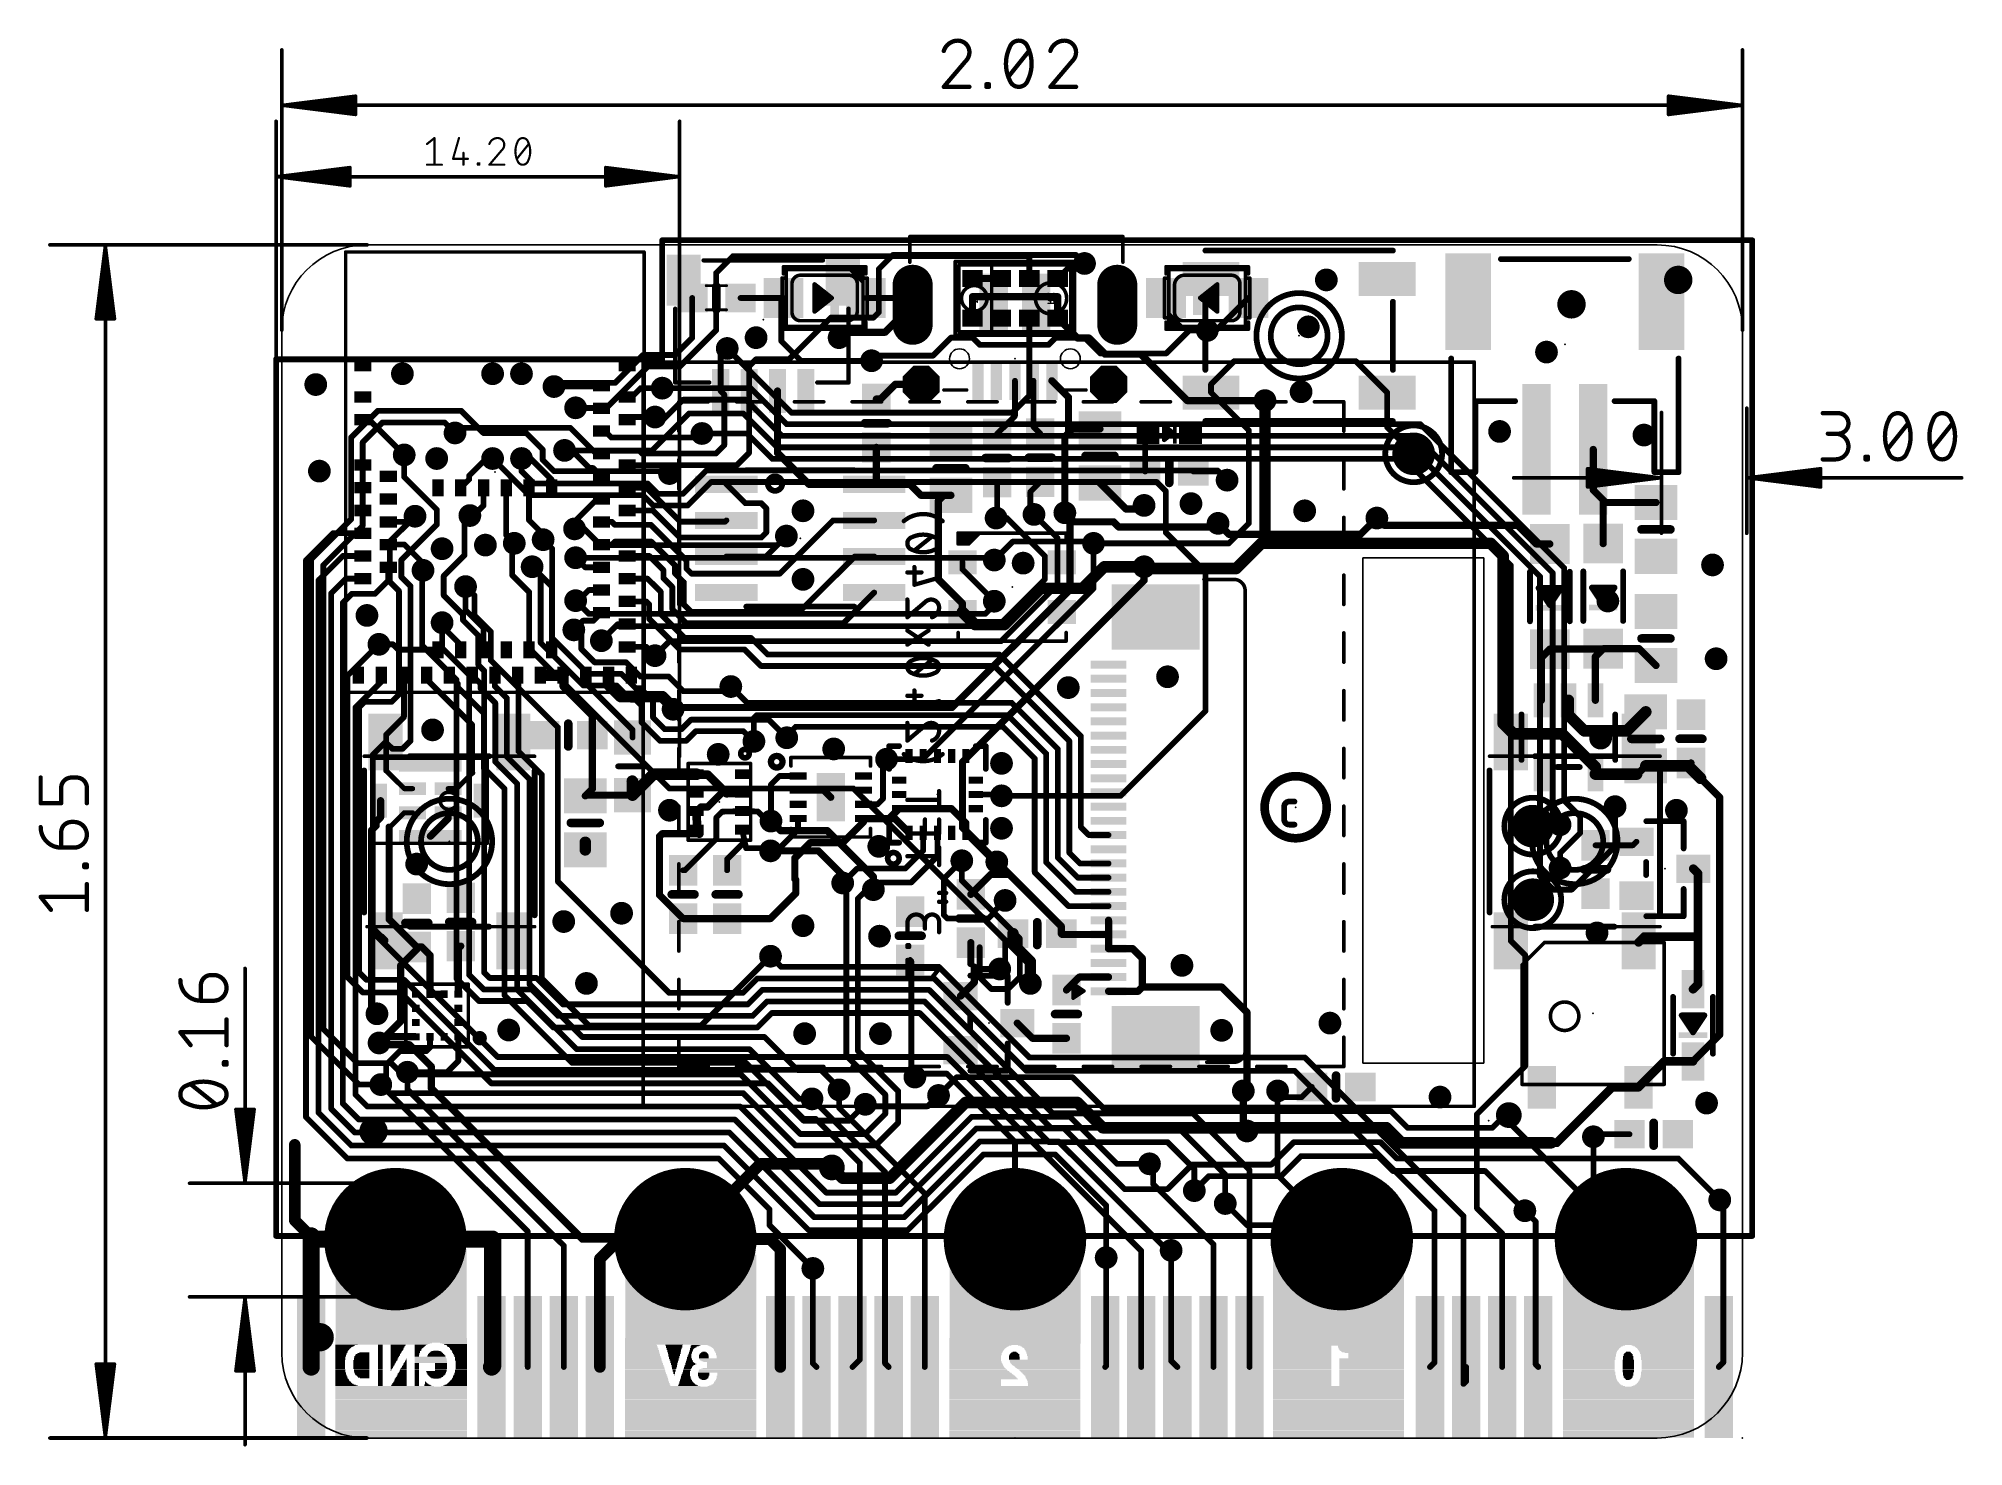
# Model space of a CAD drawing. Extents: x -8.4 to 59.4, y -0.3 to 49.3.
import ezdxf

# ---------------------------------------------------------------- set-up
doc = ezdxf.new("R2010")
doc.units = 0
for name, color, linetype in [('1', 12, 'CONTINUOUS'), ('16', 5, 'CONTINUOUS'), ('17', 110, 'CONTINUOUS'), ('18', 110, 'CONTINUOUS'), ('20', 4, 'CONTINUOUS'), ('21', 40, 'CONTINUOUS'), ('22', 6, 'CONTINUOUS'), ('23', 40, 'CONTINUOUS'), ('24', 53, 'CONTINUOUS'), ('47', 253, 'CONTINUOUS'), ('52', 253, 'CONTINUOUS')]:
    doc.layers.add(name, color=color, linetype=linetype)

# ---------------------------------------------------------------- blocks, each defined once
blk = doc.blocks.new('RECT')
blk.add_solid([(-0.5, -0.5), (0.5, -0.5), (-0.5, 0.5), (0.5, 0.5)])
blk = doc.blocks.new('PIE')
at = {"const_width": 0.5}
blk.add_lwpolyline([(0, -0.25, 1), (0, 0.25, 1), (0, -0.25)], format="xyb", dxfattribs=at)
blk = doc.blocks.new('ROUNDP')
at = {"const_width": 0.5}
blk.add_lwpolyline([(0, -0.25, 1), (0, 0.25, 1), (0, -0.25)], format="xyb", dxfattribs=at)
blk = doc.blocks.new('OCTAGONP')
at = {"const_width": 0.5}
blk.add_lwpolyline([(-0.25, -0.1036), (-0.25, 0.1036), (-0.1036, 0.25), (0.1036, 0.25), (0.25, 0.1036), (0.25, -0.1036), (0.1036, -0.25), (-0.1036, -0.25), (-0.25, -0.1036), (-0.25, 0.1036)], dxfattribs=at)
blk = doc.blocks.new('LONGP100')
at = {"const_width": 1}
blk.add_lwpolyline([(-0.5, 0), (0.5, 0)], dxfattribs=at)
at = {"const_width": 0.5}
for points in [[(-0.5, 0.25, 1), (-0.5, -0.25)], [(0.5, -0.25, 1), (0.5, 0.25)]]:
    blk.add_lwpolyline(points, format="xyb", dxfattribs=at)
blk = doc.blocks.new('ROUNDV')
at = {"const_width": 0.5}
blk.add_lwpolyline([(0, -0.25, 1), (0, 0.25, 1), (0, -0.25)], format="xyb", dxfattribs=at)

msp = doc.modelspace()

# ---------------------------------------------------------------- linework, layer by layer
at = {"layer": '1'}
for points, const_width in [([(51.943, 42.164), (13.589, 42.164)], 0.2032), ([(13.589, 42.164), (13.589, 37.973)], 0.2032), ([(51.943, 7.112), (51.943, 42.164)], 0.2032), ([(21.7054, 41.6444), (21.209, 41.148)], 0.2032), ([(28.1496, 41.6444), (21.7054, 41.6444)], 0.2032), ([(28.448, 41.346), (28.1496, 41.6444)], 0.2032), ([(21.209, 41.148), (21.209, 39.624)], 0.2032), ([(22.4, 39.892), (21.4335, 38.9255)], 0.254), ([(19.52, 39.4398), (18.0532, 37.973)], 0.2032), ([(21.0249, 39.4398), (19.52, 39.4398)], 0.2032), ([(21.209, 39.624), (21.0249, 39.4398)], 0.2032), ([(20.0025, 38.9255), (19.812, 38.735)], 0.254), ([(21.4335, 38.9255), (20.0025, 38.9255)], 0.254), ([(23.749, 38.735), (23.114, 38.1)], 0.2032), ([(24.511, 38.735), (23.749, 38.735)], 0.2032), ([(24.765, 38.481), (24.511, 38.735)], 0.2032), ([(27.432, 38.735), (27.178, 38.481)], 0.2032), ([(28.448, 38.735), (27.432, 38.735)], 0.2032), ([(29.0038, 38.1792), (28.448, 38.735)], 0.2032), ([(32.131, 38.989), (31.3212, 38.1792)], 0.2032), ([(32.766, 38.989), (32.131, 38.989)], 0.2032), ([(13.589, 37.973), (0, 37.973)], 0.2032), ([(0, 37.973), (0, 7.112)], 0.2032), ([(15.645, 38.1241), (15.875, 38.354)], 0.2032), ([(15.645, 36.856), (15.645, 38.1241)], 0.2032), ([(16.891, 37.973), (16.645, 37.727)], 0.2032), ([(18.0532, 37.973), (16.891, 37.973)], 0.2032), ([(21.1328, 38.1), (20.955, 37.9222)], 0.2032), ([(23.114, 38.1), (21.1328, 38.1)], 0.2032), ([(27.178, 38.481), (24.765, 38.481)], 0.2032), ([(31.3212, 38.1792), (29.0038, 38.1792)], 0.2032), ([(32.9, 37.091), (33.7185, 37.9095)], 0.2032), ([(33.7185, 37.9095), (37.9905, 37.9095)], 0.2032), ([(37.9905, 37.9095), (39.1, 36.8)], 0.2032), ([(16.645, 37.727), (16.645, 36.856)], 0.2032), ([(26, 35.978), (26, 37.217)], 0.2032), ([(26.65, 37.217), (26.65, 35.601)], 0.2032), ([(27.3, 37.217), (27.8829, 36.6341)], 0.254), ([(11.4142, 37.0142), (9.779, 37.0142)], 0.2032), ([(11.45, 37.05), (11.4142, 37.0142)], 0.2032), ([(12.35, 36.65), (12.52, 36.65)], 0.2032), ([(12.827, 36.957), (12.52, 36.65)], 0.2032), ([(13.589, 36.957), (12.827, 36.957)], 0.2032), ([(15.772, 36.729), (15.645, 36.856)], 0.2032), ([(15.772, 36.729), (15.772, 34.949)], 0.2032), ([(16.645, 34.679), (16.645, 36.856)], 0.2032), ([(17.645, 36.856), (17.645, 34.679)], 0.254), ([(21.1229, 36.5731), (21.2696, 36.5731)], 0.254), ([(21.2696, 36.5731), (21.7885, 37.092)], 0.254), ([(21.7885, 37.092), (22.7, 37.092)], 0.254), ([(27.8829, 36.6341), (27.8829, 35.3758)], 0.254), ([(32.9, 36.8), (32.9, 37.091)], 0.2032), ([(34.2265, 35.4735), (32.9, 36.8)], 0.2032), ([(34.798, 36.5189), (34.798, 31.496)], 0.4064), ([(39.1, 36.8), (39.1, 35.576)], 0.2032), ([(3.05, 35.85), (3.266, 35.85)], 0.2032), ([(4.5085, 34.6075), (3.266, 35.85)], 0.2032), ([(10.5559, 36.25), (10.541, 36.2649)], 0.2032), ([(11.45, 36.25), (10.5559, 36.25)], 0.2032), ([(12.35, 35.85), (12.441, 35.941)], 0.2032), ([(12.441, 35.941), (13.335, 35.941)], 0.2032), ([(25.3705, 35.3485), (26, 35.978)], 0.2032), ([(6.2974, 35.3804), (6.477, 35.56)], 0.2032), ([(10.3532, 35.56), (6.477, 35.56)], 0.2032), ([(10.3532, 35.56), (11.2632, 34.65)], 0.2032), ([(11.45, 35.45), (11.565, 35.45)], 0.2032), ([(11.7968, 35.2182), (11.565, 35.45)], 0.2032), ([(14.843, 35.2182), (11.7968, 35.2182)], 0.2032), ([(14.986, 35.3612), (14.843, 35.2182)], 0.2032), ([(26.65, 35.601), (26.891, 35.36)], 0.2032), ([(27.7559, 35.2489), (27.8829, 35.3758)], 0.254), ([(27.7559, 32.571), (27.7559, 35.2489)], 0.254), ([(27.8829, 35.3758), (28.029, 35.522)], 0.254), ([(28.029, 35.522), (28.9915, 35.522)], 0.254), ([(30.6775, 35.3855), (30.5798, 35.2878)], 0.2032), ([(30.5798, 35.2878), (30.5798, 34.0219)], 0.2032), ([(34.2265, 32.1945), (34.2265, 35.4735)], 0.2032), ([(39.1, 35.576), (40.0304, 34.6456)], 0.2032), ([(6.7952, 33.8762), (7.3995, 34.4805)], 0.2032), ([(7.3995, 34.4805), (7.62, 34.4805)], 0.2032), ([(8.9535, 34.4805), (8.636, 34.4805)], 0.2032), ([(9.7, 33.734), (8.9535, 34.4805)], 0.2032), ([(10.4027, 34.7662), (10.1501, 34.7662)], 0.2032), ([(11.0237, 34.1452), (10.4027, 34.7662)], 0.2032), ([(11.2632, 34.65), (11.45, 34.65)], 0.2032), ([(11.45, 34.65), (11.5548, 34.7548)], 0.2032), ([(11.5548, 34.7548), (12.7763, 34.7548)], 0.2032), ([(12.7763, 34.7548), (12.8747, 34.6564)], 0.2032), ([(12.8747, 34.6564), (15.4794, 34.6564)], 0.2032), ([(15.4794, 34.6564), (15.772, 34.949)], 0.2032), ([(16.216, 34.25), (16.645, 34.679)], 0.2032), ([(17.645, 34.679), (18.752, 33.572)], 0.254), ([(21.1229, 34.8731), (21.1229, 33.6479)], 0.254), ([(46.35, 34.8), (46.35, 33.37)], 0.254), ([(6.7952, 33.7452), (6.7952, 33.8762)], 0.2032), ([(11.1548, 34.1452), (11.0237, 34.1452)], 0.2032), ([(11.45, 33.85), (11.1548, 34.1452)], 0.2032), ([(12.35, 34.25), (13.843, 34.25)], 0.2032), ([(13.843, 34.25), (16.216, 34.25)], 0.2032), ([(13.843, 34.25), (13.843, 33.9516)], 0.2032), ([(32.2798, 34.0219), (33.1611, 34.0219)], 0.2032), ([(33.4645, 33.7185), (33.1611, 34.0219)], 0.2032), ([(6.5, 33.45), (6.7952, 33.7452)], 0.2032), ([(7.3, 33.45), (7.3, 32.827)], 0.2032), ([(8.1, 33.45), (8.1, 31.778)], 0.2032), ([(8.9, 32.3115), (8.9, 33.45)], 0.2032), ([(9.7, 33.45), (9.7, 33.734)], 0.2032), ([(12.35, 33.45), (13.032, 33.45)], 0.2032), ([(13.032, 33.45), (14.224, 32.258)], 0.2032), ([(16.5122, 32.9068), (15.847, 33.572)], 0.2032), ([(18.752, 33.572), (21.047, 33.572)], 0.254), ([(21.1229, 33.6479), (21.047, 33.572)], 0.254), ([(22.308, 33.572), (21.047, 33.572)], 0.254), ([(22.695, 33.185), (22.308, 33.572)], 0.254), ([(23.495, 33.185), (22.695, 33.185)], 0.254), ([(23.3045, 32.9945), (23.495, 33.185)], 0.254), ([(23.747, 33.185), (23.495, 33.185)], 0.254), ([(25.3705, 33.6485), (25.3705, 32.419)], 0.2032), ([(26.891, 33.66), (26.543, 33.312)], 0.2032), ([(26.543, 33.312), (26.543, 32.385)], 0.2032), ([(28.9915, 33.622), (29.9085, 32.705)], 0.254), ([(46.7, 33.02), (46.35, 33.37)], 0.254), ([(4.8895, 32.4485), (4.691, 32.25)], 0.2032), ([(6.9461, 32.4731), (6.8191, 32.4731)], 0.2032), ([(7.3, 32.827), (6.9461, 32.4731)], 0.2032), ([(11.2953, 33.05), (10.5033, 32.258)], 0.2032), ([(11.45, 33.05), (11.2953, 33.05)], 0.2032), ([(12.35, 32.65), (13.2573, 32.65)], 0.2032), ([(13.2573, 32.65), (14.2101, 31.6972)], 0.2032), ([(17.0733, 32.9068), (16.5122, 32.9068)], 0.2032), ([(17.2518, 32.7283), (17.0733, 32.9068)], 0.2032), ([(17.2518, 31.8758), (17.2518, 32.7283)], 0.2032), ([(23.3045, 30.226), (23.3045, 32.9945)], 0.254), ([(25.3365, 32.385), (25.3705, 32.419)], 0.2032), ([(26.543, 32.385), (26.67, 32.512)], 0.2032), ([(27.7559, 32.571), (28.0734, 32.2535)], 0.254), ([(29.9085, 32.705), (29.9085, 32.7025)], 0.254), ([(29.9085, 32.7025), (30.4165, 32.7025)], 0.254), ([(30.4165, 32.7025), (30.5435, 32.8295)], 0.254), ([(46.7, 33.02), (46.7, 31.485)], 0.254), ([(46.7862, 32.9338), (46.7, 33.02)], 0.254), ([(48.5555, 32.9338), (46.7862, 32.9338)], 0.254), ([(2.005, 31.85), (1.0525, 30.8975)], 0.2032), ([(3.05, 31.85), (2.005, 31.85)], 0.2032), ([(4.691, 32.25), (3.95, 32.25)], 0.2032), ([(8.1, 31.778), (8.382, 31.496)], 0.2032), ([(9.398, 31.8135), (8.9, 32.3115)], 0.2032), ([(9.398, 31.623), (9.398, 31.8135)], 0.2032), ([(10.5033, 32.258), (10.5033, 32.004)], 0.2032), ([(11.45, 32.25), (11.819, 32.25)], 0.2032), ([(11.819, 32.25), (11.9238, 32.1452)], 0.2032), ([(11.9238, 32.1452), (13.1873, 32.1452)], 0.2032), ([(13.1873, 32.1452), (14.4422, 30.8903)], 0.2032), ([(14.224, 32.258), (15.803, 32.258)], 0.2032), ([(15.803, 32.258), (15.847, 32.302)], 0.2032), ([(17.0733, 31.6972), (17.2518, 31.8758)], 0.2032), ([(17.9566, 31.75), (17.2386, 31.032)], 0.2032), ([(17.7272, 30.4272), (19.602, 32.302)], 0.2032), ([(19.602, 32.302), (21.047, 32.302)], 0.2032), ([(29.4685, 32.2535), (28.0734, 32.2535)], 0.254), ([(29.4685, 32.2535), (29.6545, 32.0675)], 0.254), ([(29.6545, 32.0675), (33.0163, 32.0675)], 0.254), ([(33.0163, 32.0675), (33.147, 32.1982)], 0.254), ([(33.5254, 31.4934), (34.2265, 32.1945)], 0.2032), ([(38.989, 32.131), (38.735, 32.385)], 0.254), ([(43.6876, 32.131), (38.989, 32.131)], 0.254), ([(44.346, 31.4726), (43.6876, 32.131)], 0.254), ([(3.95, 31.45), (4.5183, 31.45)], 0.2032), ([(5.1707, 30.7975), (4.5183, 31.45)], 0.2032), ([(11.45, 31.45), (11.819, 31.45)], 0.2032), ([(11.819, 31.45), (11.9238, 31.5548)], 0.2032), ([(11.9238, 31.5548), (13.203, 31.5548)], 0.2032), ([(13.203, 31.5548), (14.0358, 30.722)], 0.2032), ([(14.2101, 31.6972), (17.0733, 31.6972)], 0.2032), ([(25.273, 30.9055), (25.9252, 31.5576)], 0.2032), ([(25.9252, 31.5576), (28.7005, 31.5576)], 0.2032), ([(28.7005, 31.5576), (28.7648, 31.4934)], 0.2032), ([(28.7648, 31.4934), (33.5254, 31.4934)], 0.2032), ([(34.671, 31.496), (33.782, 30.607)], 0.4064), ([(34.798, 31.496), (34.671, 31.496)], 0.4064), ([(42.7355, 31.496), (34.798, 31.496)], 0.4064), ([(43.18, 31.0515), (42.7355, 31.496)], 0.4064), ([(43.18, 25.146), (43.18, 31.0515)], 0.4064), ([(44.8222, 31.4726), (44.346, 31.4726)], 0.254), ([(1.0525, 30.8975), (1.0525, 11.2945)], 0.2032), ([(2.348, 31.05), (1.497, 30.199)], 0.2032), ([(2.348, 31.05), (3.05, 31.05)], 0.2032), ([(3.95, 30.65), (3.95, 30.183)], 0.2032), ([(5.1707, 30.5435), (5.1707, 30.7975)], 0.2032), ([(9.7, 29.9812), (9.0107, 30.6705)], 0.2032), ([(10.879, 30.65), (10.541, 30.988)], 0.2032), ([(11.45, 30.65), (10.879, 30.65)], 0.2032), ([(12.35, 31.05), (13.1331, 31.05)], 0.2032), ([(13.1331, 31.05), (13.6294, 30.5537)], 0.2032), ([(13.6294, 30.5537), (13.6294, 30.2691)], 0.2032), ([(14.0358, 30.722), (14.0358, 30.4374)], 0.2032), ([(14.0358, 30.4374), (14.351, 30.1222)], 0.2032), ([(14.4422, 30.8903), (14.4422, 30.6058)], 0.2032), ([(14.4422, 30.6058), (14.6208, 30.4272)], 0.2032), ([(14.6208, 30.4272), (17.7272, 30.4272)], 0.2032), ([(17.2386, 31.032), (15.847, 31.032)], 0.2032), ([(18.415, 29.083), (20.364, 31.032)], 0.2032), ([(20.364, 31.032), (21.047, 31.032)], 0.2032), ([(24.1522, 30.8278), (24.1522, 30.5785)], 0.2032), ([(25.273, 29.4577), (24.1522, 30.5785)], 0.2032), ([(29.1465, 30.6705), (28.3845, 29.9085)], 0.4064), ([(30.5435, 30.6705), (29.1465, 30.6705)], 0.4064), ([(30.607, 30.607), (30.5435, 30.6705)], 0.4064), ([(33.782, 30.607), (30.607, 30.607)], 0.4064), ([(1.497, 30.199), (1.497, 11.4466)], 0.2032), ([(2.4515, 30.25), (1.9415, 29.74)], 0.2032), ([(1.9415, 29.74), (1.9415, 11.5852)], 0.2032), ([(2.6688, 29.7198), (2.3487, 29.3997)], 0.2032), ([(3.05, 30.25), (2.4515, 30.25)], 0.2032), ([(3.4868, 29.7198), (2.6688, 29.7198)], 0.2032), ([(3.95, 30.183), (3.4868, 29.7198)], 0.2032), ([(6.6675, 29.972), (6.6665, 29.971)], 0.2032), ([(6.6665, 29.971), (6.6665, 29.1455)], 0.2032), ([(9.7, 27.75), (9.7, 29.9812)], 0.2032), ([(11.0055, 29.85), (10.6322, 29.4767)], 0.2032), ([(11.45, 29.85), (11.0055, 29.85)], 0.2032), ([(12.35, 30.25), (13.0737, 30.25)], 0.2032), ([(13.0737, 30.25), (13.5382, 29.7855)], 0.2032), ([(13.5382, 29.7855), (13.5382, 29.0003)], 0.2032), ([(13.6294, 30.2691), (13.9446, 29.9539)], 0.2032), ([(13.9446, 29.9539), (13.9446, 29.1687)], 0.2032), ([(14.351, 30.1222), (14.351, 29.337)], 0.2032), ([(19.9616, 28.6766), (21.047, 29.762)], 0.2032), ([(24.1522, 29.3783), (23.3045, 30.226)], 0.254), ([(26.9004, 29.9085), (25.6252, 28.6333)], 0.4064), ([(28.3845, 29.9085), (26.9004, 29.9085)], 0.4064), ([(2.3487, 29.3997), (2.3487, 11.7745)], 0.2032), ([(7.3, 28.512), (6.6665, 29.1455)], 0.2032), ([(10.6322, 29.4767), (10.541, 29.4767)], 0.2032), ([(11.45, 29.05), (11.1719, 28.7719)], 0.2032), ([(12.35, 29.45), (13.0188, 29.45)], 0.2032), ([(13.0188, 29.45), (13.1318, 29.337)], 0.2032), ([(13.1318, 29.337), (13.1318, 28.832)], 0.2032), ([(13.9446, 29.1687), (14.4367, 28.6766)], 0.2032), ([(14.351, 29.337), (14.605, 29.083)], 0.2032), ([(14.605, 29.083), (18.415, 29.083)], 0.2032), ([(24.5967, 28.6333), (24.1522, 29.0778)], 0.4064), ([(24.1522, 29.0778), (24.1522, 29.3783)], 0.254), ([(5.842, 28.702), (5.842, 28.575)], 0.2032), ([(6.5, 27.917), (5.842, 28.575)], 0.2032), ([(7.3, 27.75), (7.3, 28.512)], 0.2032), ([(10.4775, 28.448), (10.8014, 28.7719)], 0.2032), ([(11.1719, 28.7719), (10.8014, 28.7719)], 0.2032), ([(12.0297, 28.65), (11.4467, 28.067)], 0.2032), ([(12.35, 28.65), (12.0297, 28.65)], 0.2032), ([(13.1318, 28.832), (14.2079, 27.7559)], 0.2032), ([(13.5382, 29.0003), (14.3763, 28.1623)], 0.2032), ([(14.4367, 28.6766), (19.9616, 28.6766)], 0.2032), ([(25.6252, 28.6333), (24.5967, 28.6333)], 0.4064), ([(4.113, 27.94), (3.6195, 27.94)], 0.2032), ([(4.303, 27.75), (4.113, 27.94)], 0.2032), ([(5.7, 27.75), (4.303, 27.75)], 0.2032), ([(6.5, 27.75), (6.5, 27.917)], 0.2032), ([(13.025, 27.85), (12.35, 27.85)], 0.2032), ([(13.335, 27.54), (13.025, 27.85)], 0.2032), ([(14.2079, 27.7559), (16.4845, 27.7559)], 0.2032), ([(14.3763, 28.1623), (16.7163, 28.1623)], 0.2032), ([(16.4845, 27.7559), (17.0623, 27.178)], 0.2032), ([(16.7163, 28.1623), (17.2942, 27.5844)], 0.2032), ([(44.8222, 27.7726), (44.5238, 27.4742)], 0.254), ([(46.6876, 27.7726), (44.8222, 27.7726)], 0.254), ([(46.7, 27.785), (46.4238, 27.5088)], 0.254), ([(46.7, 27.785), (46.6876, 27.7726)], 0.254), ([(47.9662, 27.785), (46.7, 27.785)], 0.254), ([(48.5564, 27.1948), (47.9662, 27.785)], 0.254), ([(17.0623, 27.178), (25.273, 27.178)], 0.2032), ([(17.2942, 27.5844), (25.4413, 27.5844)], 0.2032), ([(25.273, 27.178), (27.9146, 24.5364)], 0.2032), ([(25.4413, 27.5844), (28.321, 24.7047)], 0.2032), ([(44.5238, 27.4742), (44.5238, 25.9701)], 0.254), ([(46.4238, 27.5088), (46.4238, 25.9701)], 0.254), ([(3.7, 26.6235), (2.7924, 25.7159)], 0.2032), ([(3.7, 26.85), (3.7, 26.6235)], 0.2032), ([(4.5, 25.381), (4.5, 26.85)], 0.2032), ([(5.3, 26.85), (5.3, 26.704)], 0.2032), ([(5.3, 26.704), (6.9014, 25.1026)], 0.2032), ([(6.1, 26.85), (6.3952, 26.5548)], 0.2032), ([(6.3952, 26.5548), (6.3952, 26.4238)], 0.2032), ([(6.3952, 26.4238), (7.3078, 25.5112)], 0.2032), ([(6.9, 26.85), (7.1952, 26.5548)], 0.2032), ([(7.1952, 26.5548), (7.1952, 26.3931)], 0.2032), ([(7.1952, 26.3931), (7.7142, 25.8741)], 0.2032), ([(7.7, 26.85), (7.7, 26.463)], 0.2032), ([(7.7, 26.463), (8.1206, 26.0424)], 0.2032), ([(8.5, 26.85), (8.527, 26.823)], 0.2032), ([(8.527, 26.823), (8.527, 24.177)], 0.2032), ([(10.1, 26.85), (9.3, 26.85)], 0.4064), ([(10.1, 26.4506), (10.1, 26.85)], 0.254), ([(11.131, 25.4196), (10.1, 26.4506)], 0.254), ([(10.9, 26.85), (10.9, 26.5745)], 0.2032), ([(12.5434, 24.9311), (10.9, 26.5745)], 0.2032), ([(11.7, 26.85), (11.7, 26.527)], 0.4064), ([(11.7, 26.527), (12.1285, 26.0985)], 0.4064), ([(16.002, 26.4541), (16.5735, 25.8826)], 0.2032), ([(2.7924, 25.7159), (2.7924, 12.0909)], 0.2032), ([(7.7142, 25.8741), (7.7142, 23.8024)], 0.2032), ([(8.1206, 26.0424), (8.1206, 23.9836)], 0.2032), ([(13.589, 26.0985), (12.1285, 26.0985)], 0.4064), ([(13.97, 25.7175), (13.589, 26.0985)], 0.4064), ([(13.97, 25.654), (13.97, 25.7175)], 0.4064), ([(25.8826, 25.8826), (16.5735, 25.8826)], 0.2032), ([(25.8826, 25.8826), (27.5082, 24.257)], 0.2032), ([(45.4738, 25.9701), (45.4738, 25.4557)], 0.4064), ([(47.5289, 24.892), (48.1989, 25.562)], 0.4064), ([(3.8735, 24.7545), (4.5, 25.381)], 0.2032), ([(6.9014, 25.1026), (6.9014, 23.4214)], 0.2032), ([(7.3078, 25.5112), (7.3078, 23.5897)], 0.2032), ([(11.131, 24.746), (11.131, 25.4196)], 0.254), ([(16.9101, 25.4447), (16.8148, 25.3495)], 0.2032), ([(16.8148, 24.524), (16.8148, 25.3495)], 0.2032), ([(16.9101, 25.4447), (25.7458, 25.4447)], 0.2032), ([(18.288, 25.0383), (17.9705, 24.7208)], 0.2032), ([(18.288, 25.0383), (25.5774, 25.0383)], 0.2032), ([(25.5774, 25.0383), (26.6954, 23.9203)], 0.2032), ([(25.7458, 25.4447), (27.1018, 24.0887)], 0.2032), ([(43.5356, 24.7904), (43.18, 25.146)], 0.4064), ([(45.4738, 25.4557), (46.0375, 24.892)], 0.4064), ([(46.0375, 24.892), (47.5289, 24.892)], 0.4064), ([(3.8735, 23.495), (3.8735, 24.7545)], 0.2032), ([(11.131, 24.746), (11.131, 22.8544)], 0.254), ([(12.5434, 24.6609), (12.5434, 24.9311)], 0.2032), ([(17.9705, 24.7208), (17.9705, 24.6507)], 0.2032), ([(27.9146, 24.5364), (27.9146, 20.5994)], 0.2032), ([(28.321, 24.7047), (28.321, 21.503)], 0.2032), ([(45.2501, 24.7904), (43.5356, 24.7904)], 0.4064), ([(46.4238, 23.6167), (45.2501, 24.7904)], 0.4064), ([(7.7142, 23.8024), (8.4835, 23.0331)], 0.2032), ([(8.1206, 23.9836), (8.9153, 23.1889)], 0.2032), ([(9.3519, 23.3521), (8.527, 24.177)], 0.2032), ([(21.3556, 23.7686), (21.4826, 23.8956)], 0.2032), ([(21.3556, 23.7686), (21.3556, 22.4986)], 0.2032), ([(26.6954, 23.9203), (26.6954, 19.9136)], 0.2032), ([(27.1018, 24.0887), (27.1018, 20.2627)], 0.2032), ([(27.5082, 24.257), (27.5082, 20.4311)], 0.2032), ([(46.4238, 23.3699), (46.4238, 23.6167)], 0.254), ([(47.879, 23.3421), (48.1989, 23.662)], 0.254), ([(48.1989, 23.662), (49.6868, 23.662)], 0.4064), ([(50.1285, 23.2203), (49.6868, 23.662)], 0.4064), ([(49.6868, 23.662), (49.7884, 23.7636)], 0.254), ([(4.5095, 22.859), (3.8735, 23.495)], 0.1778), ([(6.9083, 23.4145), (6.3528, 22.859)], 0.1778), ([(6.9014, 23.4214), (6.9083, 23.4145)], 0.2032), ([(7.3078, 23.5897), (8.0375, 22.86)], 0.2032), ([(8.4835, 23.0331), (8.4835, 15.7851)], 0.2032), ([(8.9153, 23.1889), (8.9153, 15.9767)], 0.2032), ([(9.3519, 23.3521), (9.3519, 16.1751)], 0.2032), ([(12.5339, 23.1241), (12.5434, 23.1146)], 0.4064), ([(13.2825, 23.368), (12.5434, 22.6289)], 0.4064), ([(12.5434, 23.1146), (12.5434, 22.6289)], 0.4064), ([(12.5339, 22.6314), (12.5339, 23.1241)], 0.254), ([(14.8, 23.368), (13.2825, 23.368)], 0.4064), ([(14.8, 23.368), (15.1965, 23.348)], 0.3048), ([(15.1965, 23.348), (15.8306, 22.714)], 0.3048), ([(17.718, 23.306), (17.4153, 23.0033)], 0.2032), ([(17.4153, 23.0033), (17.4153, 21.717)], 0.2032), ([(17.718, 23.306), (18.367, 23.306)], 0.2032), ([(46.4238, 23.3699), (47.879, 23.3699)], 0.4064), ([(47.879, 23.3421), (47.879, 23.3699)], 0.254), ([(50.8, 22.5488), (50.1285, 23.2203)], 0.254), ([(3.6795, 22.434), (3.6795, 21.85)], 0.254), ([(4.8045, 22.859), (4.5095, 22.859)], 0.1778), ([(6.3528, 22.859), (6.0545, 22.859)], 0.1778), ([(8.0375, 22.86), (8.0375, 15.5845)], 0.2032), ([(11.131, 22.8544), (10.8813, 22.6047)], 0.254), ([(10.8813, 22.6047), (10.908, 22.6314)], 0.254), ([(10.908, 22.6314), (12.5339, 22.6314)], 0.254), ([(15.1868, 22.2128), (15.6879, 22.714)], 0.254), ([(15.6879, 22.714), (15.8306, 22.714)], 0.254), ([(15.8306, 22.714), (15.8465, 22.698)], 0.3048), ([(15.8465, 22.698), (16.4, 22.718)], 0.3048), ([(18.367, 22.806), (19.267, 22.806)], 0.254), ([(19.267, 22.806), (19.517, 22.556)], 0.254), ([(20.667, 22.306), (21.163, 22.306)], 0.2032), ([(21.163, 22.306), (21.3556, 22.4986)], 0.2032), ([(24.6235, 22.656), (25.477, 22.656)], 0.2032), ([(25.477, 22.656), (25.527, 22.606)], 0.2032), ([(50.8, 14.1986), (50.8, 22.5488)], 0.254), ([(3.5227, 21.5567), (3.3655, 21.3995)], 0.254), ([(3.6795, 21.85), (3.5227, 21.6932)], 0.254), ([(3.5227, 21.6932), (3.5227, 21.5567)], 0.254), ([(4.5084, 22.009), (4.0032, 21.5038)], 0.1778), ([(4.5084, 22.009), (4.8045, 22.009)], 0.1778), ([(6.0545, 21.809), (5.4295, 21.184)], 0.254), ([(6.0545, 22.009), (6.0545, 21.809)], 0.254), ([(14.812, 21.3995), (14.8, 22.068)], 0.3048), ([(14.8, 22.068), (14.9448, 22.2128)], 0.254), ([(14.9448, 22.2128), (15.1868, 22.2128)], 0.254), ([(15.494, 21.844), (15.698, 22.048)], 0.2032), ([(15.494, 21.093), (15.494, 21.844)], 0.2032), ([(15.698, 22.048), (16.4, 22.068)], 0.2032), ([(16.4, 22.068), (16.949, 22.0563)], 0.2032), ([(17.2883, 21.717), (16.949, 22.0563)], 0.2032), ([(17.2883, 21.717), (17.4153, 21.717)], 0.2032), ([(18.367, 21.806), (18.367, 21.415)], 0.2032), ([(20.667, 21.683), (19.939, 20.955)], 0.254), ([(20.667, 21.806), (20.667, 21.683)], 0.254), ([(20.667, 21.806), (21.5735, 21.806)], 0.254), ([(21.5735, 21.806), (21.9235, 22.156)], 0.254), ([(21.7735, 21.806), (21.5735, 21.806)], 0.254), ([(22.2735, 21.306), (21.7735, 21.806)], 0.254), ([(23.7655, 22.156), (21.9235, 22.156)], 0.254), ([(24.2735, 21.648), (23.7655, 22.156)], 0.254), ([(24.2735, 21.648), (24.2735, 21.306)], 0.254), ([(45.1819, 21.59), (45.1311, 21.5392)], 0.2032), ([(47.117, 22.225), (47.117, 20.8652)], 0.2032), ([(3.3655, 21.3995), (3.3655, 15.118)], 0.254), ([(3.9799, 21.5038), (3.9799, 18.2571)], 0.254), ([(3.9799, 21.5038), (4.0032, 21.5038)], 0.1778), ([(10.8813, 20.9698), (10.8813, 20.7047)], 0.4064), ([(13.4928, 21.1763), (13.589, 21.2725)], 0.254), ([(13.4928, 19.1157), (13.4928, 21.1763)], 0.254), ([(13.589, 21.2725), (14.8944, 21.2725)], 0.254), ([(15.494, 21.093), (14.3865, 19.9855)], 0.2032), ([(14.8, 21.418), (14.812, 21.3995)], 0.3048), ([(14.812, 21.3995), (14.8944, 21.2725)], 0.3048), ([(16.4, 21.418), (16.512, 20.89)], 0.2032), ([(18.367, 21.415), (17.6212, 20.6693)], 0.2032), ([(18.796, 20.955), (18.253, 20.412)], 0.254), ([(18.796, 20.955), (19.939, 20.955)], 0.254), ([(22.7735, 21.306), (22.7735, 20.6812)], 0.2032), ([(23.2735, 20.4795), (23.2735, 21.306)], 0.2032), ([(25.298, 20.2815), (24.2735, 21.306)], 0.254), ([(28.321, 21.503), (28.598, 21.226)], 0.2032), ([(28.598, 21.226), (29.294, 21.226)], 0.2032), ([(45.1311, 21.5392), (44.2214, 21.5392)], 0.2032), ([(47.8696, 20.9906), (47.7442, 20.8652)], 0.2032), ([(16.385, 20.89), (15.871, 20.376)], 0.2032), ([(15.871, 20.376), (15.871, 19.9855)], 0.2032), ([(16.385, 20.89), (16.512, 20.89)], 0.2032), ([(16.512, 20.89), (16.5389, 20.763)], 0.2032), ([(16.5389, 20.763), (17.0512, 20.763)], 0.2032), ([(17.145, 20.6693), (17.0512, 20.763)], 0.2032), ([(17.145, 20.6693), (17.399, 20.6693)], 0.2032), ([(17.6212, 20.6693), (17.399, 20.6693)], 0.2032), ([(18.253, 19.685), (18.253, 20.412)], 0.254), ([(22.7735, 20.6812), (22.1383, 20.046)], 0.2032), ([(23.2735, 20.4795), (22.352, 19.558)], 0.2032), ([(23.495, 19.685), (24.13, 20.32)], 0.2032), ([(25.298, 20.2815), (25.3615, 20.2815)], 0.254), ([(25.3615, 20.2815), (25.806, 19.837)], 0.254), ([(27.1018, 20.2627), (28.1385, 19.226)], 0.2032), ([(27.5082, 20.4311), (28.2133, 19.726)], 0.2032), ([(27.9146, 20.5994), (28.288, 20.226)], 0.2032), ([(28.288, 20.226), (29.294, 20.226)], 0.2032), ([(47.117, 20.8652), (46.4312, 20.8652)], 0.2032), ([(47.7442, 20.8652), (47.117, 20.8652)], 0.2032), ([(14.3865, 19.9855), (14.323, 19.9855)], 0.2032), ([(18.288, 19.65), (18.253, 19.685)], 0.254), ([(18.288, 19.177), (18.288, 19.65)], 0.254), ([(19.939, 19.538), (20.447, 20.046)], 0.2032), ([(22.1383, 20.046), (20.447, 20.046)], 0.2032), ([(21.2725, 19.558), (21.0185, 19.304)], 0.2032), ([(22.352, 19.558), (21.2725, 19.558)], 0.2032), ([(23.495, 18.415), (23.495, 19.685)], 0.2032), ([(24.4475, 19.138), (25.1465, 19.837)], 0.254), ([(25.1465, 19.837), (25.806, 19.837)], 0.254), ([(25.806, 19.837), (27.632, 18.011)], 0.254), ([(26.6954, 19.9136), (27.883, 18.726)], 0.2032), ([(28.2133, 19.726), (29.294, 19.726)], 0.2032), ([(45.1819, 20.066), (44.2214, 19.1056)], 0.2032), ([(49.8696, 20.0406), (50.038, 19.8722)], 0.3048), ([(50.038, 19.8722), (50.038, 17.653)], 0.3048), ([(14.323, 18.2855), (13.4928, 19.1157)], 0.254), ([(17.3965, 18.2855), (18.288, 19.177)], 0.254), ([(20.066, 19.538), (19.939, 19.538)], 0.2032), ([(20.066, 19.538), (20.066, 13.462)], 0.2032), ([(20.7899, 19.304), (20.4724, 18.9865)], 0.2032), ([(20.4724, 13.6303), (20.4724, 18.9865)], 0.2032), ([(21.0185, 19.304), (20.7899, 19.304)], 0.2032), ([(25.654, 18.923), (25.2523, 18.5213)], 0.2032), ([(28.1385, 19.226), (29.294, 19.226)], 0.2032), ([(44.2214, 19.1056), (44.2214, 18.9484)], 0.2032), ([(3.9799, 18.2571), (4.953, 17.284)], 0.254), ([(15.871, 18.2855), (14.323, 18.2855)], 0.254), ([(15.871, 18.2855), (17.3965, 18.2855)], 0.254), ([(23.622, 18.288), (23.495, 18.415)], 0.2032), ([(25.0661, 18.288), (23.622, 18.288)], 0.2032), ([(25.2523, 18.4743), (25.0661, 18.288)], 0.2032), ([(25.2523, 18.5213), (25.2523, 18.4743)], 0.2032), ([(27.883, 18.726), (29.294, 18.726)], 0.2032), ([(29.294, 18.226), (29.294, 17.726)], 0.254), ([(25.932, 17.7545), (25.932, 17.375)], 0.4064), ([(27.632, 18.011), (27.632, 17.7545)], 0.254), ([(27.6605, 17.726), (27.632, 17.7545)], 0.254), ([(29.294, 17.726), (27.6605, 17.726)], 0.254), ([(29.294, 17.726), (29.294, 17.226)], 0.254), ([(47.9423, 17.4479), (48.1474, 17.653)], 0.3048), ([(48.1474, 17.653), (50.038, 17.653)], 0.3048), ([(50.038, 17.653), (50.038, 15.9766)], 0.3048), ([(4.953, 17.2037), (4.3863, 16.637)], 0.254), ([(4.953, 17.284), (5.1315, 17.284)], 0.254), ([(4.953, 17.284), (4.953, 17.2037)], 0.254), ([(5.415, 17.0005), (5.1315, 17.284)], 0.254), ([(5.415, 15.625), (5.415, 17.0005)], 0.254), ([(6.4972, 17.316), (6.415, 17.2338)], 0.254), ([(6.415, 17.2338), (6.415, 15.625)], 0.254), ([(14.9606, 14.5225), (17.399, 16.9609)], 0.2032), ([(24.4475, 17.438), (24.4475, 16.7005)], 0.254), ([(25.932, 17.375), (26.543, 16.764)], 0.4064), ([(26.543, 16.764), (26.543, 16.002)], 0.4064), ([(30.145, 17.226), (29.294, 17.226)], 0.254), ([(30.48, 16.891), (30.145, 17.226)], 0.254), ([(30.48, 15.875), (30.48, 16.891)], 0.254), ([(4.3863, 16.637), (4.3863, 14.6685)], 0.254), ([(9.3519, 16.1751), (11.0046, 14.5225)], 0.2032), ([(22.3139, 16.8284), (22.352, 16.7903)], 0.2032), ([(22.352, 16.7903), (22.352, 12.8334)], 0.2032), ([(24.5745, 16.5735), (24.4475, 16.7005)], 0.2032), ([(24.5745, 16.5735), (24.5745, 16.047)], 0.254), ([(24.638, 16.51), (24.5745, 16.5735)], 0.2032), ([(25.4635, 16.51), (24.638, 16.51)], 0.2032), ([(28.2665, 16.226), (27.813, 15.7725)], 0.254), ([(29.294, 16.226), (28.2665, 16.226)], 0.254), ([(5.915, 15.625), (5.415, 15.625)], 0.254), ([(8.0375, 15.5845), (10.414, 13.208)], 0.2032), ([(8.4835, 15.7851), (10.5843, 13.6843)], 0.2032), ([(8.9153, 15.9767), (10.7759, 14.1161)], 0.2032), ([(24.5745, 16.047), (24.0825, 15.555)], 0.254), ([(29.294, 15.726), (30.331, 15.726)], 0.254), ([(30.331, 15.726), (30.48, 15.875)], 0.254), ([(30.48, 15.875), (33.274, 15.875)], 0.254), ([(33.274, 15.875), (34.163, 14.986)], 0.254), ([(50.038, 15.9766), (49.8602, 15.7988)], 0.3048), ([(3.3655, 15.118), (3.5505, 14.933)], 0.254), ([(34.163, 14.986), (34.163, 12.346)], 0.254), ([(3.6242, 13.9065), (4.3863, 14.6685)], 0.254), ([(3.8428, 14.125), (3.6242, 13.9065)], 0.254), ([(4.915, 14.125), (3.8428, 14.125)], 0.254), ([(5.415, 14.125), (5.415, 13.744)], 0.2032), ([(6.415, 14.125), (6.415, 13.273)], 0.2032), ([(11.0046, 14.5225), (14.9606, 14.5225)], 0.2032), ([(26.0825, 14.605), (26.615, 14.0725)], 0.254), ([(49.8602, 13.2588), (50.8, 14.1986)], 0.254), ([(4.353, 13.617), (3.8758, 13.1398)], 0.2032), ([(5.288, 13.617), (4.353, 13.617)], 0.2032), ([(5.415, 13.744), (5.288, 13.617)], 0.2032), ([(10.5843, 13.6843), (16.6624, 13.6843)], 0.2032), ([(17.1895, 14.1161), (10.7759, 14.1161)], 0.2032), ([(18.4087, 11.938), (16.6624, 13.6843)], 0.2032), ([(18.3515, 12.954), (17.1895, 14.1161)], 0.2032), ([(21.4376, 12.0904), (20.066, 13.462)], 0.2032), ([(21.8885, 12.2142), (20.4724, 13.6303)], 0.2032), ([(26.615, 14.0725), (27.813, 14.0725)], 0.254), ([(3.8758, 13.1398), (3.8758, 12.6318)], 0.2032), ([(4.6227, 12.8777), (4.6227, 12.8016)], 0.2032), ([(6.0197, 12.8777), (4.6227, 12.8777)], 0.2032), ([(4.6227, 12.8016), (16.3481, 12.8016)], 0.2032), ([(6.415, 13.273), (6.0197, 12.8777)], 0.2032), ([(10.414, 13.208), (16.5292, 13.208)], 0.2032), ([(16.3481, 12.8016), (18.4484, 10.7014)], 0.2032), ([(16.5292, 13.208), (18.5675, 11.1697)], 0.2032), ([(19.177, 12.954), (18.3515, 12.954)], 0.2032), ([(19.812, 12.319), (19.177, 12.954)], 0.2032), ([(22.352, 12.8334), (22.479, 12.7064)], 0.2032), ([(47.9423, 12.3479), (48.8532, 13.2588)], 0.3048), ([(48.8532, 13.2588), (49.8602, 13.2588)], 0.3048), ([(3.6853, 12.4413), (3.8758, 12.6318)], 0.2032), ([(3.6853, 12.4413), (3.9853, 12.1412)], 0.2032), ([(16.4338, 12.1412), (3.9853, 12.1412)], 0.2032), ([(16.4338, 12.1412), (18.28, 10.295)], 0.2032), ([(19.812, 12.2555), (19.812, 12.319)], 0.2032), ([(21.8885, 11.0935), (21.8885, 12.2142)], 0.2032), ([(23.9522, 12.7), (23.3109, 12.0587)], 0.2032), ([(28.0259, 12.7), (23.9522, 12.7)], 0.2032), ([(29.2134, 11.5126), (28.0259, 12.7)], 0.2032), ([(34.163, 12.346), (34.036, 12.219)], 0.254), ([(35.2425, 12.2174), (35.4584, 12.0015)], 0.2032), ([(36.0943, 12.0015), (36.4499, 12.3571)], 0.2032), ([(45.0632, 10.3922), (47.0189, 12.3479)], 0.3048), ([(47.0189, 12.3479), (47.9423, 12.3479)], 0.3048), ([(1.497, 11.4466), (2.6482, 10.2954)], 0.2032), ([(1.9415, 11.5852), (2.7741, 10.7526)], 0.2032), ([(2.3487, 11.7745), (2.9134, 11.2098)], 0.2032), ([(2.7924, 12.0909), (3.2163, 11.667)], 0.2032), ([(3.2163, 11.667), (16.3331, 11.667)], 0.2032), ([(16.3331, 11.667), (19.3641, 8.636)], 0.2032), ([(18.8595, 11.938), (18.4087, 11.938)], 0.2032), ([(20.1487, 11.1634), (20.7327, 11.7475)], 0.2032), ([(21.4376, 11.4078), (21.4376, 12.0904)], 0.2032), ([(24.257, 11.811), (21.59, 9.144)], 0.4064), ([(28.1965, 11.811), (24.257, 11.811)], 0.4064), ([(29.0855, 10.922), (28.1965, 11.811)], 0.4064), ([(29.2134, 11.5126), (39.224, 11.5126)], 0.2032), ([(36.0943, 12.0015), (35.4584, 12.0015)], 0.2032), ([(39.224, 11.5126), (39.8145, 10.922)], 0.2032), ([(1.0525, 11.2945), (2.5088, 9.8382)], 0.2032), ([(2.7741, 10.7526), (15.9544, 10.7526)], 0.2032), ([(2.9134, 11.2098), (16.1438, 11.2098)], 0.2032), ([(15.9544, 10.7526), (18.9346, 7.7724)], 0.2032), ([(16.1438, 11.2098), (19.124, 8.2296)], 0.2032), ([(18.5675, 11.1697), (19.977, 11.1697)], 0.2032), ([(19.977, 11.1697), (19.9708, 11.1634)], 0.2032), ([(20.1487, 11.1634), (19.9708, 11.1634)], 0.2032), ([(20.7311, 10.7014), (21.4376, 11.4078)], 0.2032), ([(21.09, 10.295), (21.8885, 11.0935)], 0.2032), ([(21.806, 8.636), (24.473, 11.303)], 0.2032), ([(21.9744, 8.2296), (24.6414, 10.8966)], 0.2032), ([(24.473, 11.303), (27.94, 11.303)], 0.2032), ([(27.723, 10.8966), (24.6414, 10.8966)], 0.2032), ([(29.8566, 8.763), (27.723, 10.8966)], 0.2032), ([(29.591, 9.652), (27.94, 11.303)], 0.2032), ([(34.163, 10.922), (29.0855, 10.922)], 0.4064), ([(39.0724, 10.922), (34.163, 10.922)], 0.4064), ([(34.163, 10.922), (34.163, 10.8077)], 0.254), ([(39.6022, 10.3922), (39.0724, 10.922)], 0.4064), ([(39.8145, 10.922), (42.799, 10.922)], 0.2032), ([(43.2435, 11.3665), (42.799, 10.922)], 0.2032), ([(43.3785, 11.3665), (43.2435, 11.3665)], 0.2032), ([(0.6572, 7.6613), (0.6572, 10.3214)], 0.4064), ([(2.6482, 10.2954), (15.765, 10.2954)], 0.2032), ([(15.765, 10.2954), (18.7452, 7.3152)], 0.2032), ([(18.28, 10.295), (21.09, 10.295)], 0.2032), ([(18.4484, 10.7014), (20.7311, 10.7014)], 0.2032), ([(22.1002, 7.7724), (24.7672, 10.4394)], 0.2032), ([(24.7672, 10.4394), (27.5336, 10.4394)], 0.2032), ([(31.369, 6.604), (27.5336, 10.4394)], 0.2032), ([(35.814, 10.414), (35.0235, 9.6235)], 0.2032), ([(38.862, 10.414), (35.814, 10.414)], 0.2032), ([(39.4335, 9.8425), (38.862, 10.414)], 0.2032), ([(39.6022, 10.3922), (44.8727, 10.3922)], 0.4064), ([(44.8727, 10.3922), (45.0632, 10.3922)], 0.3048), ([(47.6259, 10.6934), (46.355, 10.6934)], 0.2032), ([(46.355, 10.6934), (46.355, 10.6045)], 0.2032), ([(2.5088, 9.8382), (15.5756, 9.8382)], 0.2032), ([(15.5756, 9.8382), (17.364, 8.0498)], 0.2032), ([(19.939, 9.144), (19.558, 9.525)], 0.4064), ([(22.2261, 7.3152), (24.8931, 9.9822)], 0.2032), ([(24.8931, 9.9822), (27.4126, 9.9822)], 0.2032), ([(29.21, 8.1848), (27.4126, 9.9822)], 0.2032), ([(30.734, 9.652), (29.591, 9.652)], 0.2032), ([(32.2295, 9.6235), (31.369, 8.763)], 0.2032), ([(35.0235, 9.6235), (32.2295, 9.6235)], 0.2032), ([(36.068, 9.9252), (35.3599, 9.2171)], 0.2032), ([(38.7761, 9.9252), (36.068, 9.9252)], 0.2032), ([(39.3033, 9.398), (38.7761, 9.9252)], 0.2032), ([(42.545, 9.398), (39.3033, 9.398)], 0.2032), ([(39.4335, 9.8425), (49.3395, 9.8425)], 0.2032), ([(42.545, 9.398), (43.942, 8.001)], 0.2032), ([(50.8, 8.382), (49.3395, 9.8425)], 0.2032), ([(21.59, 9.144), (19.939, 9.144)], 0.4064), ([(31.369, 8.763), (29.8566, 8.763)], 0.2032), ([(32.8199, 9.2171), (32.3119, 8.7091)], 0.2032), ([(35.3599, 9.2171), (32.8199, 9.2171)], 0.2032), ([(17.364, 8.0498), (17.364, 7.493)], 0.2032), ([(19.124, 8.2296), (21.9744, 8.2296)], 0.2032), ([(19.3641, 8.636), (21.806, 8.636)], 0.2032), ([(29.21, 8.1848), (29.21, 6.35)], 0.2032), ([(33.401, 8.255), (34.163, 7.493)], 0.2032), ([(1.3185, 7), (0.6572, 7.6613)], 0.4064), ([(17.364, 7.493), (18.888, 5.969)], 0.2032), ([(18.9346, 7.7724), (22.1002, 7.7724)], 0.2032), ([(37.007, 7.493), (34.163, 7.493)], 0.2032), ([(37.007, 7.493), (37.5, 7)], 0.2032), ([(0, 7.112), (51.943, 7.112)], 0.2032), ([(4.2, 7), (1.3185, 7)], 0.4064), ([(18.7452, 7.3152), (22.2261, 7.3152)], 0.2032), ([(31.496, 6.604), (31.369, 6.604)], 0.2032)]:
    msp.add_lwpolyline(points, dxfattribs=dict(at, const_width=const_width))
for points, const_width in [([(13.589, 42.2148, 1), (13.589, 42.1132)], 0.1016), ([(13.6398, 42.164, 1), (13.5382, 42.164)], 0.1016), ([(51.9938, 42.164, 1), (51.8922, 42.164)], 0.1016), ([(51.943, 42.1132, 1), (51.943, 42.2148)], 0.1016), ([(21.7054, 41.6952, 1), (21.7054, 41.5936)], 0.1016), ([(21.7413, 41.6085, 1), (21.6695, 41.6803)], 0.1016), ([(28.1855, 41.6803, 1), (28.1136, 41.6085)], 0.1016), ([(28.1496, 41.5936, 1), (28.1496, 41.6952)], 0.1016), ([(28.4121, 41.31, 1), (28.4839, 41.3819)], 0.1016), ([(21.2598, 41.148, 1), (21.1582, 41.148)], 0.1016), ([(21.1731, 41.1839, 1), (21.2449, 41.1121)], 0.1016), ([(22.4449, 39.8471, 1), (22.3551, 39.9369)], 0.127), ([(19.52, 39.4907, 1), (19.52, 39.389)], 0.1016), ([(19.556, 39.4039, 1), (19.4841, 39.4758)], 0.1016), ([(20.9889, 39.4758, 1), (21.0608, 39.4039)], 0.1016), ([(21.0249, 39.389, 1), (21.0249, 39.4907)], 0.1016), ([(21.1582, 39.624, 1), (21.2598, 39.624)], 0.1016), ([(21.2449, 39.5881, 1), (21.1731, 39.6599)], 0.1016), ([(19.7671, 38.7799, 1), (19.8569, 38.6901)], 0.127), ([(20.0025, 38.989, 1), (20.0025, 38.862)], 0.127), ([(20.0474, 38.8806, 1), (19.9576, 38.9704)], 0.127), ([(21.3886, 38.9704, 1), (21.4784, 38.8806)], 0.127), ([(21.4335, 38.862, 1), (21.4335, 38.989)], 0.127), ([(23.749, 38.7858, 1), (23.749, 38.6842)], 0.1016), ([(23.7849, 38.6991, 1), (23.7131, 38.7709)], 0.1016), ([(24.5469, 38.7709, 1), (24.4751, 38.6991)], 0.1016), ([(24.511, 38.6842, 1), (24.511, 38.7858)], 0.1016), ([(27.432, 38.7858, 1), (27.432, 38.6842)], 0.1016), ([(27.4679, 38.6991, 1), (27.3961, 38.7709)], 0.1016), ([(28.4839, 38.7709, 1), (28.4121, 38.6991)], 0.1016), ([(28.448, 38.6842, 1), (28.448, 38.7858)], 0.1016), ([(32.131, 39.0398, 1), (32.131, 38.9382)], 0.1016), ([(32.1669, 38.9531, 1), (32.0951, 39.0249)], 0.1016), ([(32.766, 38.9382, 1), (32.766, 39.0398)], 0.1016), ([(0, 38.0238, 1), (0, 37.9222)], 0.1016), ([(0.0508, 37.973, 1), (-0.0508, 37.973)], 0.1016), ([(13.5382, 37.973, 1), (13.6398, 37.973)], 0.1016), ([(13.589, 37.9222, 1), (13.589, 38.0238)], 0.1016), ([(15.6958, 38.1241, 1), (15.5942, 38.1241)], 0.1016), ([(15.6091, 38.16, 1), (15.6809, 38.0881)], 0.1016), ([(15.9109, 38.3181, 1), (15.8391, 38.3899)], 0.1016), ([(16.891, 38.0238, 1), (16.891, 37.9222)], 0.1016), ([(16.9269, 37.9371, 1), (16.8551, 38.0089)], 0.1016), ([(18.0173, 38.0089, 1), (18.0891, 37.9371)], 0.1016), ([(18.0532, 37.9222, 1), (18.0532, 38.0238)], 0.1016), ([(20.9191, 37.9581, 1), (20.9909, 37.8863)], 0.1016), ([(21.1328, 38.1508, 1), (21.1328, 38.0492)], 0.1016), ([(21.1687, 38.0641, 1), (21.0969, 38.1359)], 0.1016), ([(23.0781, 38.1359, 1), (23.1499, 38.0641)], 0.1016), ([(23.114, 38.0492, 1), (23.114, 38.1508)], 0.1016), ([(24.765, 38.5318, 1), (24.765, 38.4302)], 0.1016), ([(24.7291, 38.4451, 1), (24.8009, 38.5169)], 0.1016), ([(27.1421, 38.5169, 1), (27.2139, 38.4451)], 0.1016), ([(27.178, 38.4302, 1), (27.178, 38.5318)], 0.1016), ([(29.0038, 38.23, 1), (29.0038, 38.1284)], 0.1016), ([(28.9679, 38.1433, 1), (29.0397, 38.2151)], 0.1016), ([(31.2853, 38.2151, 1), (31.3571, 38.1433)], 0.1016), ([(31.3212, 38.1284, 1), (31.3212, 38.23)], 0.1016), ([(33.7185, 37.9603, 1), (33.7185, 37.8587)], 0.1016), ([(33.7544, 37.8736, 1), (33.6826, 37.9454)], 0.1016), ([(38.0264, 37.9454, 1), (37.9546, 37.8736)], 0.1016), ([(37.9905, 37.8587, 1), (37.9905, 37.9603)], 0.1016), ([(16.6958, 37.727, 1), (16.5942, 37.727)], 0.1016), ([(16.6091, 37.7629, 1), (16.6809, 37.6911)], 0.1016), ([(26.0508, 37.217, 1), (25.9492, 37.217)], 0.1016), ([(26.7008, 37.217, 1), (26.5992, 37.217)], 0.1016), ([(27.3449, 37.2619, 1), (27.2551, 37.1721)], 0.127), ([(9.779, 37.065, 1), (9.779, 36.9633)], 0.1016), ([(11.3782, 37.0501, 1), (11.4501, 36.9782)], 0.1016), ([(11.4859, 37.0141, 1), (11.4141, 37.0859)], 0.1016), ([(11.4142, 36.9633, 1), (11.4142, 37.065)], 0.1016), ([(12.35, 36.7008, 1), (12.35, 36.5992)], 0.1016), ([(12.4841, 36.6859, 1), (12.5559, 36.6141)], 0.1016), ([(12.52, 36.5992, 1), (12.52, 36.7008)], 0.1016), ([(12.827, 37.0078, 1), (12.827, 36.9062)], 0.1016), ([(12.8629, 36.9211, 1), (12.7911, 36.9929)], 0.1016), ([(13.589, 36.9062, 1), (13.589, 37.0078)], 0.1016), ([(15.6809, 36.8919, 1), (15.6091, 36.8201)], 0.1016), ([(15.5942, 36.856, 1), (15.6958, 36.856)], 0.1016), ([(15.8228, 36.729, 1), (15.7212, 36.729)], 0.1016), ([(15.7361, 36.6931, 1), (15.8079, 36.7649)], 0.1016), ([(16.6958, 36.856, 1), (16.5942, 36.856)], 0.1016), ([(16.5942, 36.856, 1), (16.6958, 36.856)], 0.1016), ([(17.7085, 36.856, 1), (17.5815, 36.856)], 0.127), ([(21.1229, 36.6366, 1), (21.1229, 36.5096)], 0.127), ([(21.2247, 36.618, 1), (21.3145, 36.5282)], 0.127), ([(21.2696, 36.5096, 1), (21.2696, 36.6366)], 0.127), ([(21.7885, 37.1555, 1), (21.7885, 37.0285)], 0.127), ([(21.8334, 37.0471, 1), (21.7436, 37.1369)], 0.127), ([(22.7, 37.0285, 1), (22.7, 37.1555)], 0.127), ([(27.9464, 36.6341, 1), (27.8194, 36.6341)], 0.127), ([(27.8379, 36.5892, 1), (27.9278, 36.6791)], 0.127), ([(32.9508, 37.091, 1), (32.8492, 37.091)], 0.1016), ([(32.8641, 37.1269, 1), (32.9359, 37.0551)], 0.1016), ([(32.9359, 36.8359, 1), (32.8641, 36.7641)], 0.1016), ([(32.8492, 36.8, 1), (32.9508, 36.8)], 0.1016), ([(34.8996, 36.5189, 1), (34.6964, 36.5189)], 0.2032), ([(39.1508, 36.8, 1), (39.0492, 36.8)], 0.1016), ([(39.0641, 36.7641, 1), (39.1359, 36.8359)], 0.1016), ([(3.05, 35.9008, 1), (3.05, 35.7992)], 0.1016), ([(3.3019, 35.8859, 1), (3.2301, 35.8141)], 0.1016), ([(3.266, 35.7992, 1), (3.266, 35.9008)], 0.1016), ([(10.5769, 36.3008, 1), (10.5051, 36.2289)], 0.1016), ([(10.5559, 36.3008, 1), (10.5559, 36.1992)], 0.1016), ([(10.5199, 36.2141, 1), (10.5918, 36.2859)], 0.1016), ([(11.45, 36.1992, 1), (11.45, 36.3008)], 0.1016), ([(12.3141, 35.8859, 1), (12.3859, 35.8141)], 0.1016), ([(12.441, 35.9918, 1), (12.441, 35.8902)], 0.1016), ([(12.4769, 35.9051, 1), (12.4051, 35.9769)], 0.1016), ([(13.335, 35.8902, 1), (13.335, 35.9918)], 0.1016), ([(25.9492, 35.978, 1), (26.0508, 35.978)], 0.1016), ([(26.0359, 35.9421, 1), (25.9641, 36.0139)], 0.1016), ([(6.2615, 35.4164, 1), (6.3334, 35.3445)], 0.1016), ([(6.477, 35.6108, 1), (6.477, 35.5092)], 0.1016), ([(6.5129, 35.5241, 1), (6.4411, 35.5959)], 0.1016), ([(10.3891, 35.5959, 1), (10.3173, 35.5241)], 0.1016), ([(10.3532, 35.5092, 1), (10.3532, 35.6108)], 0.1016), ([(11.45, 35.5008, 1), (11.45, 35.3992)], 0.1016), ([(11.6009, 35.4859, 1), (11.529, 35.4141)], 0.1016), ([(11.565, 35.3992, 1), (11.565, 35.5008)], 0.1016), ([(11.7968, 35.269, 1), (11.7968, 35.1674)], 0.1016), ([(11.7608, 35.1823, 1), (11.8327, 35.2541)], 0.1016), ([(14.807, 35.2541, 1), (14.8789, 35.1823)], 0.1016), ([(14.843, 35.1674, 1), (14.843, 35.269)], 0.1016), ([(15.0219, 35.3253, 1), (14.9501, 35.3972)], 0.1016), ([(25.3346, 35.3844, 1), (25.4064, 35.3126)], 0.1016), ([(26.6859, 35.6369, 1), (26.6141, 35.5651)], 0.1016), ([(26.5992, 35.601, 1), (26.7008, 35.601)], 0.1016), ([(26.8551, 35.3241, 1), (26.9269, 35.3959)], 0.1016), ([(27.7109, 35.2938, 1), (27.8008, 35.2039)], 0.127), ([(27.8194, 35.2489, 1), (27.6924, 35.2489)], 0.127), ([(27.8379, 35.4208, 1), (27.9278, 35.3309)], 0.127), ([(27.8194, 35.3758, 1), (27.9464, 35.3758)], 0.127), ([(27.9278, 35.3309, 1), (27.8379, 35.4208)], 0.127), ([(28.029, 35.5855, 1), (28.029, 35.4585)], 0.127), ([(28.0739, 35.4771, 1), (27.9841, 35.5669)], 0.127), ([(28.9915, 35.4585, 1), (28.9915, 35.5855)], 0.127), ([(30.6306, 35.2878, 1), (30.529, 35.2878)], 0.1016), ([(30.5439, 35.3237, 1), (30.6157, 35.2519)], 0.1016), ([(30.7134, 35.3496, 1), (30.6416, 35.4214)], 0.1016), ([(34.2773, 35.4735, 1), (34.1757, 35.4735)], 0.1016), ([(34.1906, 35.4376, 1), (34.2624, 35.5094)], 0.1016), ([(39.1359, 35.6119, 1), (39.0641, 35.5401)], 0.1016), ([(39.0492, 35.576, 1), (39.1508, 35.576)], 0.1016), ([(4.4726, 34.5716, 1), (4.5444, 34.6434)], 0.1016), ([(7.3995, 34.5313, 1), (7.3995, 34.4297)], 0.1016), ([(7.4354, 34.4446, 1), (7.3635, 34.5164)], 0.1016), ([(7.62, 34.4297, 1), (7.62, 34.5313)], 0.1016), ([(8.636, 34.5313, 1), (8.636, 34.4297)], 0.1016), ([(8.9894, 34.5164, 1), (8.9176, 34.4446)], 0.1016), ([(8.9535, 34.4297, 1), (8.9535, 34.5313)], 0.1016), ([(10.1501, 34.8171, 1), (10.1501, 34.7154)], 0.1016), ([(10.4386, 34.8022, 1), (10.3668, 34.7303)], 0.1016), ([(10.4027, 34.7154, 1), (10.4027, 34.8171)], 0.1016), ([(11.2632, 34.7008, 1), (11.2632, 34.5992)], 0.1016), ([(11.2273, 34.6141, 1), (11.2991, 34.6859)], 0.1016), ([(11.4141, 34.6859, 1), (11.4859, 34.6141)], 0.1016), ([(11.45, 34.5992, 1), (11.45, 34.7008)], 0.1016), ([(11.5548, 34.8056, 1), (11.5548, 34.704)], 0.1016), ([(11.5907, 34.7189, 1), (11.5189, 34.7907)], 0.1016), ([(12.8122, 34.7907, 1), (12.7403, 34.7189)], 0.1016), ([(12.7763, 34.704, 1), (12.7763, 34.8056)], 0.1016), ([(12.8747, 34.7072, 1), (12.8747, 34.6056)], 0.1016), ([(12.8387, 34.6205, 1), (12.9106, 34.6923)], 0.1016), ([(15.4435, 34.6923, 1), (15.5153, 34.6205)], 0.1016), ([(15.4794, 34.6056, 1), (15.4794, 34.7072)], 0.1016), ([(15.7212, 34.949, 1), (15.8228, 34.949)], 0.1016), ([(15.8079, 34.9131, 1), (15.7361, 34.9849)], 0.1016), ([(16.5942, 34.679, 1), (16.6958, 34.679)], 0.1016), ([(16.6809, 34.6431, 1), (16.6091, 34.7149)], 0.1016), ([(17.6899, 34.7239, 1), (17.6001, 34.6341)], 0.127), ([(17.5815, 34.679, 1), (17.7085, 34.679)], 0.127), ([(21.1864, 34.8731, 1), (21.0594, 34.8731)], 0.127), ([(39.9945, 34.6097, 1), (40.0663, 34.6815)], 0.1016), ([(46.4135, 34.8, 1), (46.2865, 34.8)], 0.127), ([(6.846, 33.8762, 1), (6.7444, 33.8762)], 0.1016), ([(6.7593, 33.9122, 1), (6.8311, 33.8403)], 0.1016), ([(11.0237, 34.196, 1), (11.0237, 34.0944)], 0.1016), ([(10.9878, 34.1093, 1), (11.0597, 34.1811)], 0.1016), ([(11.1907, 34.1811, 1), (11.1189, 34.1093)], 0.1016), ([(11.1548, 34.0944, 1), (11.1548, 34.196)], 0.1016), ([(11.4141, 33.8141, 1), (11.4859, 33.8859)], 0.1016), ([(12.35, 34.3008, 1), (12.35, 34.1992)], 0.1016), ([(13.843, 34.3008, 1), (13.843, 34.1992)], 0.1016), ([(13.8938, 34.25, 1), (13.7922, 34.25)], 0.1016), ([(13.7922, 33.9516, 1), (13.8938, 33.9516)], 0.1016), ([(13.843, 34.1992, 1), (13.843, 34.3008)], 0.1016), ([(16.1801, 34.2859, 1), (16.2519, 34.2141)], 0.1016), ([(16.216, 34.1992, 1), (16.216, 34.3008)], 0.1016), ([(30.529, 34.0219, 1), (30.6306, 34.0219)], 0.1016), ([(32.2798, 34.0727, 1), (32.2798, 33.9711)], 0.1016), ([(33.197, 34.0578, 1), (33.1252, 33.986)], 0.1016), ([(33.1611, 33.9711, 1), (33.1611, 34.0727)], 0.1016), ([(6.4641, 33.4859, 1), (6.5359, 33.4141)], 0.1016), ([(6.7444, 33.7452, 1), (6.846, 33.7452)], 0.1016), ([(6.8311, 33.7093, 1), (6.7593, 33.7811)], 0.1016), ([(7.3508, 33.45, 1), (7.2492, 33.45)], 0.1016), ([(8.1508, 33.45, 1), (8.0492, 33.45)], 0.1016), ([(8.9508, 33.45, 1), (8.8492, 33.45)], 0.1016), ([(9.7508, 33.734, 1), (9.6492, 33.734)], 0.1016), ([(9.6492, 33.45, 1), (9.7508, 33.45)], 0.1016), ([(9.6641, 33.6981, 1), (9.7359, 33.7699)], 0.1016), ([(12.35, 33.5008, 1), (12.35, 33.3992)], 0.1016), ([(13.0679, 33.4859, 1), (12.9961, 33.4141)], 0.1016), ([(13.032, 33.3992, 1), (13.032, 33.5008)], 0.1016), ([(15.8829, 33.6079, 1), (15.8111, 33.5361)], 0.1016), ([(18.752, 33.6355, 1), (18.752, 33.5085)], 0.127), ([(18.7071, 33.5271, 1), (18.7969, 33.6169)], 0.127), ([(21.047, 33.6355, 1), (21.047, 33.5085)], 0.127), ([(21.0021, 33.6169, 1), (21.0919, 33.5271)], 0.127), ([(21.047, 33.5085, 1), (21.047, 33.6355)], 0.127), ([(21.0594, 33.6479, 1), (21.1864, 33.6479)], 0.127), ([(21.1678, 33.603, 1), (21.078, 33.6928)], 0.127), ([(22.3529, 33.6169, 1), (22.2631, 33.5271)], 0.127), ([(22.308, 33.5085, 1), (22.308, 33.6355)], 0.127), ([(22.695, 33.2485, 1), (22.695, 33.1215)], 0.127), ([(22.6501, 33.1401, 1), (22.7399, 33.2299)], 0.127), ([(23.495, 33.2485, 1), (23.495, 33.1215)], 0.127), ([(23.5399, 33.1401, 1), (23.4501, 33.2299)], 0.127), ([(23.495, 33.1215, 1), (23.495, 33.2485)], 0.127), ([(23.747, 33.1215, 1), (23.747, 33.2485)], 0.127), ([(25.4213, 33.6485, 1), (25.3197, 33.6485)], 0.1016), ([(26.5938, 33.312, 1), (26.4922, 33.312)], 0.1016), ([(26.5071, 33.3479, 1), (26.5789, 33.2761)], 0.1016), ([(26.9269, 33.6241, 1), (26.8551, 33.6959)], 0.1016), ([(29.0364, 33.6669, 1), (28.9466, 33.5771)], 0.127), ([(33.4286, 33.6826, 1), (33.5004, 33.7544)], 0.1016), ([(46.3949, 33.4149, 1), (46.3051, 33.3251)], 0.127), ([(46.2865, 33.37, 1), (46.4135, 33.37)], 0.127), ([(4.9254, 32.4126, 1), (4.8536, 32.4844)], 0.1016), ([(6.8191, 32.5239, 1), (6.8191, 32.4223)], 0.1016), ([(6.9101, 32.509, 1), (6.982, 32.4371)], 0.1016), ([(6.9461, 32.4223, 1), (6.9461, 32.5239)], 0.1016), ([(7.2492, 32.827, 1), (7.3508, 32.827)], 0.1016), ([(7.3359, 32.7911, 1), (7.2641, 32.8629)], 0.1016), ([(11.2953, 33.1008, 1), (11.2953, 32.9992)], 0.1016), ([(11.3312, 33.0141, 1), (11.2593, 33.0859)], 0.1016), ([(11.45, 32.9992, 1), (11.45, 33.1008)], 0.1016), ([(12.35, 32.7008, 1), (12.35, 32.5992)], 0.1016), ([(13.2932, 32.6859, 1), (13.2213, 32.6141)], 0.1016), ([(13.2573, 32.5992, 1), (13.2573, 32.7008)], 0.1016), ([(16.5122, 32.9576, 1), (16.5122, 32.856)], 0.1016), ([(16.4763, 32.8709, 1), (16.5481, 32.9427)], 0.1016), ([(17.1092, 32.9427, 1), (17.0373, 32.8709)], 0.1016), ([(17.0733, 32.856, 1), (17.0733, 32.9576)], 0.1016), ([(17.3026, 32.7283, 1), (17.201, 32.7283)], 0.1016), ([(17.2159, 32.6923, 1), (17.2877, 32.7642)], 0.1016), ([(23.368, 32.9945, 1), (23.241, 32.9945)], 0.127), ([(23.2596, 33.0394, 1), (23.3494, 32.9496)], 0.127), ([(25.4064, 32.3831, 1), (25.3346, 32.4549)], 0.1016), ([(26.7059, 32.4761, 1), (26.6341, 32.5479)], 0.1016), ([(27.8008, 32.6159, 1), (27.7109, 32.5261)], 0.127), ([(27.6924, 32.571, 1), (27.8194, 32.571)], 0.127), ([(29.972, 32.705, 1), (29.845, 32.705)], 0.127), ([(29.9085, 32.766, 1), (29.9085, 32.639)], 0.127), ([(29.845, 32.7025, 1), (29.972, 32.7025)], 0.127), ([(29.8636, 32.6601, 1), (29.9534, 32.7499)], 0.127), ([(30.3716, 32.7474, 1), (30.4614, 32.6576)], 0.127), ([(30.4165, 32.639, 1), (30.4165, 32.766)], 0.127), ([(30.5884, 32.7846, 1), (30.4986, 32.8744)], 0.127), ([(46.7635, 33.02, 1), (46.6365, 33.02)], 0.127), ([(46.7449, 33.0649, 1), (46.6551, 32.9751)], 0.127), ([(46.6551, 32.9751, 1), (46.7449, 33.0649)], 0.127), ([(46.7862, 32.9973, 1), (46.7862, 32.8703)], 0.127), ([(46.7413, 32.8889, 1), (46.8311, 32.9787)], 0.127), ([(48.5555, 32.8703, 1), (48.5555, 32.9973)], 0.127), ([(2.005, 31.9008, 1), (2.005, 31.7992)], 0.1016), ([(2.0409, 31.8141, 1), (1.9691, 31.8859)], 0.1016), ([(3.05, 31.7992, 1), (3.05, 31.9008)], 0.1016), ([(3.95, 32.3008, 1), (3.95, 32.1992)], 0.1016), ([(4.6551, 32.2859, 1), (4.7269, 32.2141)], 0.1016), ([(4.691, 32.1992, 1), (4.691, 32.3008)], 0.1016), ([(8.1359, 31.8139, 1), (8.0641, 31.7421)], 0.1016), ([(8.9359, 32.3474, 1), (8.8641, 32.2756)], 0.1016), ([(8.8492, 32.3115, 1), (8.9508, 32.3115)], 0.1016), ([(9.4488, 31.8135, 1), (9.3472, 31.8135)], 0.1016), ([(9.3621, 31.7776, 1), (9.4339, 31.8494)], 0.1016), ([(10.4673, 32.2939, 1), (10.5392, 32.2221)], 0.1016), ([(10.5541, 32.258, 1), (10.4525, 32.258)], 0.1016), ([(10.4525, 32.004, 1), (10.5541, 32.004)], 0.1016), ([(11.45, 32.3008, 1), (11.45, 32.1992)], 0.1016), ([(11.8549, 32.2859, 1), (11.783, 32.2141)], 0.1016), ([(11.819, 32.1992, 1), (11.819, 32.3008)], 0.1016), ([(11.9238, 32.196, 1), (11.9238, 32.0944)], 0.1016), ([(11.8878, 32.1093, 1), (11.9597, 32.1811)], 0.1016), ([(13.2232, 32.1811, 1), (13.1514, 32.1093)], 0.1016), ([(13.1873, 32.0944, 1), (13.1873, 32.196)], 0.1016), ([(14.224, 32.3088, 1), (14.224, 32.2072)], 0.1016), ([(14.1881, 32.2221, 1), (14.2599, 32.2939)], 0.1016), ([(15.7671, 32.2939, 1), (15.8389, 32.2221)], 0.1016), ([(15.803, 32.2072, 1), (15.803, 32.3088)], 0.1016), ([(15.8829, 32.2661, 1), (15.8111, 32.3379)], 0.1016), ([(17.201, 31.8758, 1), (17.3026, 31.8758)], 0.1016), ([(17.2877, 31.8398, 1), (17.2159, 31.9117)], 0.1016), ([(17.9926, 31.7141, 1), (17.9207, 31.7859)], 0.1016), ([(19.602, 32.3528, 1), (19.602, 32.2512)], 0.1016), ([(19.6379, 32.2661, 1), (19.5661, 32.3379)], 0.1016), ([(21.047, 32.2512, 1), (21.047, 32.3528)], 0.1016), ([(25.3006, 32.4209, 1), (25.3724, 32.3491)], 0.1016), ([(25.3197, 32.419, 1), (25.4213, 32.419)], 0.1016), ([(26.5071, 32.4209, 1), (26.5789, 32.3491)], 0.1016), ([(26.4922, 32.385, 1), (26.5938, 32.385)], 0.1016), ([(28.0734, 32.317, 1), (28.0734, 32.19)], 0.127), ([(28.0284, 32.2086, 1), (28.1183, 32.2984)], 0.127), ([(29.5134, 32.2984, 1), (29.4236, 32.2086)], 0.127), ([(29.4685, 32.19, 1), (29.4685, 32.317)], 0.127), ([(29.6545, 32.131, 1), (29.6545, 32.004)], 0.127), ([(29.6096, 32.0226, 1), (29.6994, 32.1124)], 0.127), ([(32.9714, 32.1124, 1), (33.0612, 32.0226)], 0.127), ([(33.0163, 32.004, 1), (33.0163, 32.131)], 0.127), ([(33.1919, 32.1533, 1), (33.1021, 32.2431)], 0.127), ([(34.1757, 32.1945, 1), (34.2773, 32.1945)], 0.1016), ([(34.2624, 32.1586, 1), (34.1906, 32.2304)], 0.1016), ([(38.7799, 32.4299, 1), (38.6901, 32.3401)], 0.127), ([(38.989, 32.1945, 1), (38.989, 32.0675)], 0.127), ([(38.9441, 32.0861, 1), (39.0339, 32.1759)], 0.127), ([(43.7325, 32.1759, 1), (43.6427, 32.0861)], 0.127), ([(43.6876, 32.0675, 1), (43.6876, 32.1945)], 0.127), ([(3.95, 31.5008, 1), (3.95, 31.3992)], 0.1016), ([(4.5542, 31.4859, 1), (4.4823, 31.4141)], 0.1016), ([(4.5183, 31.3992, 1), (4.5183, 31.5008)], 0.1016), ([(8.0492, 31.778, 1), (8.1508, 31.778)], 0.1016), ([(8.3461, 31.4601, 1), (8.4179, 31.5319)], 0.1016), ([(9.3472, 31.623, 1), (9.4488, 31.623)], 0.1016), ([(11.45, 31.5008, 1), (11.45, 31.3992)], 0.1016), ([(11.783, 31.4859, 1), (11.8549, 31.4141)], 0.1016), ([(11.819, 31.3992, 1), (11.819, 31.5008)], 0.1016), ([(11.9238, 31.6056, 1), (11.9238, 31.504)], 0.1016), ([(11.9597, 31.5189, 1), (11.8878, 31.5907)], 0.1016), ([(13.2389, 31.5907, 1), (13.1671, 31.5189)], 0.1016), ([(13.203, 31.504, 1), (13.203, 31.6056)], 0.1016), ([(14.2101, 31.748, 1), (14.2101, 31.6464)], 0.1016), ([(14.1741, 31.6613, 1), (14.246, 31.7331)], 0.1016), ([(17.0373, 31.7331, 1), (17.1092, 31.6613)], 0.1016), ([(17.0733, 31.6464, 1), (17.0733, 31.748)], 0.1016), ([(25.9252, 31.6084, 1), (25.9252, 31.5068)], 0.1016), ([(25.9611, 31.5217, 1), (25.8892, 31.5935)], 0.1016), ([(28.7364, 31.5935, 1), (28.6646, 31.5217)], 0.1016), ([(28.7005, 31.5068, 1), (28.7005, 31.6084)], 0.1016), ([(28.7648, 31.5442, 1), (28.7648, 31.4426)], 0.1016), ([(28.7288, 31.4574, 1), (28.8007, 31.5293)], 0.1016), ([(33.4894, 31.5293, 1), (33.5613, 31.4574)], 0.1016), ([(33.5254, 31.4426, 1), (33.5254, 31.5442)], 0.1016), ([(34.671, 31.5976, 1), (34.671, 31.3944)], 0.2032), ([(34.7428, 31.4242, 1), (34.5992, 31.5678)], 0.2032), ([(34.798, 31.5976, 1), (34.798, 31.3944)], 0.2032), ([(34.6964, 31.496, 1), (34.8996, 31.496)], 0.2032), ([(34.798, 31.3944, 1), (34.798, 31.5976)], 0.2032), ([(42.8073, 31.5678, 1), (42.6637, 31.4242)], 0.2032), ([(42.7355, 31.3944, 1), (42.7355, 31.5976)], 0.2032), ([(43.2816, 31.0515, 1), (43.0784, 31.0515)], 0.2032), ([(43.1082, 30.9797, 1), (43.2518, 31.1233)], 0.2032), ([(44.346, 31.5361, 1), (44.346, 31.4091)], 0.127), ([(44.3011, 31.4277, 1), (44.3909, 31.5175)], 0.127), ([(44.8222, 31.4091, 1), (44.8222, 31.5361)], 0.127), ([(46.6365, 31.485, 1), (46.7635, 31.485)], 0.127), ([(1.1033, 30.8975, 1), (1.0017, 30.8975)], 0.1016), ([(1.0166, 30.9334, 1), (1.0884, 30.8616)], 0.1016), ([(2.348, 31.1008, 1), (2.348, 30.9992)], 0.1016), ([(2.3839, 31.0141, 1), (2.3121, 31.0859)], 0.1016), ([(3.05, 30.9992, 1), (3.05, 31.1008)], 0.1016), ([(4.0008, 30.65, 1), (3.8992, 30.65)], 0.1016), ([(5.2215, 30.7975, 1), (5.12, 30.7975)], 0.1016), ([(5.12, 30.5435, 1), (5.2215, 30.5435)], 0.1016), ([(5.1348, 30.7616, 1), (5.2067, 30.8334)], 0.1016), ([(9.0466, 30.7064, 1), (8.9747, 30.6346)], 0.1016), ([(10.5769, 31.0239, 1), (10.5051, 30.9521)], 0.1016), ([(10.879, 30.7008, 1), (10.879, 30.5992)], 0.1016), ([(10.8431, 30.6141, 1), (10.9149, 30.6859)], 0.1016), ([(11.45, 30.5992, 1), (11.45, 30.7008)], 0.1016), ([(12.35, 31.1008, 1), (12.35, 30.9992)], 0.1016), ([(13.169, 31.0859, 1), (13.0971, 31.0141)], 0.1016), ([(13.1331, 30.9992, 1), (13.1331, 31.1008)], 0.1016), ([(13.6802, 30.5537, 1), (13.5786, 30.5537)], 0.1016), ([(13.5935, 30.5177, 1), (13.6653, 30.5896)], 0.1016), ([(14.0866, 30.722, 1), (13.985, 30.722)], 0.1016), ([(14.0717, 30.4733, 1), (13.9999, 30.4015)], 0.1016), ([(13.985, 30.4374, 1), (14.0866, 30.4374)], 0.1016), ([(13.9999, 30.6861, 1), (14.0717, 30.7579)], 0.1016), ([(14.493, 30.8903, 1), (14.3914, 30.8903)], 0.1016), ([(14.4781, 30.6417, 1), (14.4063, 30.5698)], 0.1016), ([(14.3914, 30.6058, 1), (14.493, 30.6058)], 0.1016), ([(14.4063, 30.8544, 1), (14.4781, 30.9262)], 0.1016), ([(14.6208, 30.478, 1), (14.6208, 30.3764)], 0.1016), ([(14.5848, 30.3913, 1), (14.6567, 30.4631)], 0.1016), ([(15.847, 31.0828, 1), (15.847, 30.9812)], 0.1016), ([(17.2027, 31.0679, 1), (17.2746, 30.9961)], 0.1016), ([(17.2386, 30.9812, 1), (17.2386, 31.0828)], 0.1016), ([(17.6913, 30.4631, 1), (17.7631, 30.3913)], 0.1016), ([(17.7272, 30.3764, 1), (17.7272, 30.478)], 0.1016), ([(20.364, 31.0828, 1), (20.364, 30.9812)], 0.1016), ([(20.3999, 30.9961, 1), (20.3281, 31.0679)], 0.1016), ([(21.047, 30.9812, 1), (21.047, 31.0828)], 0.1016), ([(24.203, 30.8278, 1), (24.1014, 30.8278)], 0.1016), ([(24.1881, 30.6144, 1), (24.1163, 30.5425)], 0.1016), ([(24.1014, 30.5785, 1), (24.203, 30.5785)], 0.1016), ([(25.2371, 30.9414, 1), (25.3089, 30.8695)], 0.1016), ([(29.1465, 30.7721, 1), (29.1465, 30.5689)], 0.2032), ([(29.2183, 30.5987, 1), (29.0747, 30.7423)], 0.2032), ([(30.6153, 30.7423, 1), (30.4717, 30.5987)], 0.2032), ([(30.607, 30.7086, 1), (30.607, 30.5054)], 0.2032), ([(30.5352, 30.5352, 1), (30.6788, 30.6788)], 0.2032), ([(30.5435, 30.5689, 1), (30.5435, 30.7721)], 0.2032), ([(33.7102, 30.6788, 1), (33.8538, 30.5352)], 0.2032), ([(33.782, 30.5054, 1), (33.782, 30.7086)], 0.2032), ([(1.5478, 30.199, 1), (1.4462, 30.199)], 0.1016), ([(1.4611, 30.2349, 1), (1.5329, 30.1631)], 0.1016), ([(1.9923, 29.74, 1), (1.8907, 29.74)], 0.1016), ([(1.9056, 29.7759, 1), (1.9774, 29.7041)], 0.1016), ([(2.4515, 30.3008, 1), (2.4515, 30.1992)], 0.1016), ([(2.4874, 30.2141, 1), (2.4156, 30.2859)], 0.1016), ([(2.6688, 29.7706, 1), (2.6688, 29.669)], 0.1016), ([(2.7047, 29.6839, 1), (2.6329, 29.7557)], 0.1016), ([(3.05, 30.1992, 1), (3.05, 30.3008)], 0.1016), ([(3.4509, 29.7557, 1), (3.5227, 29.6839)], 0.1016), ([(3.4868, 29.669, 1), (3.4868, 29.7706)], 0.1016), ([(3.8992, 30.183, 1), (4.0008, 30.183)], 0.1016), ([(3.9859, 30.1471, 1), (3.9141, 30.2189)], 0.1016), ([(6.7173, 29.971, 1), (6.6157, 29.971)], 0.1016), ([(6.6306, 30.0069, 1), (6.7024, 29.9351)], 0.1016), ([(6.7034, 29.9361, 1), (6.6316, 30.0079)], 0.1016), ([(9.7508, 29.9812, 1), (9.6492, 29.9812)], 0.1016), ([(9.6641, 29.9452, 1), (9.7359, 30.0171)], 0.1016), ([(11.0055, 29.9008, 1), (11.0055, 29.7992)], 0.1016), ([(11.0414, 29.8141, 1), (10.9696, 29.8859)], 0.1016), ([(11.45, 29.7992, 1), (11.45, 29.9008)], 0.1016), ([(12.35, 30.3008, 1), (12.35, 30.1992)], 0.1016), ([(13.1097, 30.2859, 1), (13.0378, 30.2141)], 0.1016), ([(13.0737, 30.1992, 1), (13.0737, 30.3008)], 0.1016), ([(13.589, 29.7855, 1), (13.4874, 29.7855)], 0.1016), ([(13.5023, 29.7496, 1), (13.5741, 29.8215)], 0.1016), ([(13.6653, 30.305, 1), (13.5935, 30.2332)], 0.1016), ([(13.5786, 30.2691, 1), (13.6802, 30.2691)], 0.1016), ([(13.9954, 29.9539, 1), (13.8938, 29.9539)], 0.1016), ([(13.9087, 29.918, 1), (13.9805, 29.9898)], 0.1016), ([(14.4018, 30.1222, 1), (14.3002, 30.1222)], 0.1016), ([(14.3151, 30.0863, 1), (14.3869, 30.1581)], 0.1016), ([(21.0829, 29.7261, 1), (21.0111, 29.7979)], 0.1016), ([(23.3494, 30.2709, 1), (23.2596, 30.1811)], 0.127), ([(23.241, 30.226, 1), (23.368, 30.226)], 0.127), ([(26.9004, 30.0101, 1), (26.9004, 29.8069)], 0.2032), ([(26.9723, 29.8367, 1), (26.8286, 29.9803)], 0.2032), ([(28.3127, 29.9803, 1), (28.4563, 29.8367)], 0.2032), ([(28.3845, 29.8069, 1), (28.3845, 30.0101)], 0.2032), ([(2.3995, 29.3997, 1), (2.2979, 29.3997)], 0.1016), ([(2.3128, 29.4356, 1), (2.3846, 29.3638)], 0.1016), ([(6.7024, 29.1814, 1), (6.6306, 29.1096)], 0.1016), ([(6.6157, 29.1455, 1), (6.7173, 29.1455)], 0.1016), ([(10.541, 29.5275, 1), (10.541, 29.4259)], 0.1016), ([(10.5963, 29.5126, 1), (10.6681, 29.4408)], 0.1016), ([(10.6322, 29.4259, 1), (10.6322, 29.5275)], 0.1016), ([(11.4859, 29.0141, 1), (11.4141, 29.0859)], 0.1016), ([(12.35, 29.5008, 1), (12.35, 29.3992)], 0.1016), ([(13.0547, 29.4859, 1), (12.9829, 29.4141)], 0.1016), ([(13.0188, 29.3992, 1), (13.0188, 29.5008)], 0.1016), ([(13.1826, 29.337, 1), (13.081, 29.337)], 0.1016), ([(13.0959, 29.3011, 1), (13.1677, 29.3729)], 0.1016), ([(13.9805, 29.2046, 1), (13.9087, 29.1327)], 0.1016), ([(13.8938, 29.1687, 1), (13.9954, 29.1687)], 0.1016), ([(14.3869, 29.3729, 1), (14.3151, 29.3011)], 0.1016), ([(14.3002, 29.337, 1), (14.4018, 29.337)], 0.1016), ([(14.605, 29.1338, 1), (14.605, 29.0322)], 0.1016), ([(14.5691, 29.0471, 1), (14.6409, 29.1189)], 0.1016), ([(18.3791, 29.1189, 1), (18.4509, 29.0471)], 0.1016), ([(18.415, 29.0322, 1), (18.415, 29.1338)], 0.1016), ([(24.224, 29.1496, 1), (24.0804, 29.006)], 0.2032), ([(24.2157, 29.3783, 1), (24.0887, 29.3783)], 0.127), ([(24.0887, 29.0778, 1), (24.2157, 29.0778)], 0.127), ([(24.1073, 29.3334, 1), (24.1971, 29.4232)], 0.127), ([(25.2371, 29.4217, 1), (25.3089, 29.4936)], 0.1016), ([(5.8928, 28.702, 1), (5.7912, 28.702)], 0.1016), ([(5.8779, 28.6109, 1), (5.8061, 28.5391)], 0.1016), ([(5.7912, 28.575, 1), (5.8928, 28.575)], 0.1016), ([(7.3508, 28.512, 1), (7.2492, 28.512)], 0.1016), ([(7.2641, 28.4761, 1), (7.3359, 28.5479)], 0.1016), ([(10.4416, 28.4839, 1), (10.5134, 28.4121)], 0.1016), ([(10.8014, 28.8226, 1), (10.8014, 28.7211)], 0.1016), ([(10.8373, 28.7359, 1), (10.7654, 28.8078)], 0.1016), ([(11.1359, 28.8078, 1), (11.2078, 28.7359)], 0.1016), ([(11.1719, 28.7211, 1), (11.1719, 28.8226)], 0.1016), ([(12.0297, 28.7008, 1), (12.0297, 28.5992)], 0.1016), ([(12.0657, 28.6141, 1), (11.9938, 28.6859)], 0.1016), ([(12.35, 28.5992, 1), (12.35, 28.7008)], 0.1016), ([(13.1677, 28.8679, 1), (13.0959, 28.7961)], 0.1016), ([(13.081, 28.832, 1), (13.1826, 28.832)], 0.1016), ([(13.5741, 29.0362, 1), (13.5023, 28.9644)], 0.1016), ([(13.4874, 29.0003, 1), (13.589, 29.0003)], 0.1016), ([(14.4367, 28.7274, 1), (14.4367, 28.6258)], 0.1016), ([(14.4007, 28.6407, 1), (14.4726, 28.7125)], 0.1016), ([(19.9257, 28.7125, 1), (19.9975, 28.6407)], 0.1016), ([(19.9616, 28.6258, 1), (19.9616, 28.7274)], 0.1016), ([(24.5967, 28.7349, 1), (24.5967, 28.5317)], 0.2032), ([(24.5249, 28.5615, 1), (24.6685, 28.7051)], 0.2032), ([(25.5534, 28.7051, 1), (25.6971, 28.5615)], 0.2032), ([(25.6252, 28.5317, 1), (25.6252, 28.7349)], 0.2032), ([(3.6195, 27.9908, 1), (3.6195, 27.8892)], 0.1016), ([(4.1489, 27.9759, 1), (4.0771, 27.9041)], 0.1016), ([(4.113, 27.8892, 1), (4.113, 27.9908)], 0.1016), ([(4.303, 27.8008, 1), (4.303, 27.6992)], 0.1016), ([(4.2671, 27.7141, 1), (4.3389, 27.7859)], 0.1016), ([(5.7, 27.6992, 1), (5.7, 27.8008)], 0.1016), ([(6.5508, 27.917, 1), (6.4492, 27.917)], 0.1016), ([(6.4492, 27.75, 1), (6.5508, 27.75)], 0.1016), ([(6.4641, 27.8811, 1), (6.5359, 27.9529)], 0.1016), ([(7.2492, 27.75, 1), (7.3508, 27.75)], 0.1016), ([(9.6492, 27.75, 1), (9.7508, 27.75)], 0.1016), ([(11.4108, 28.1029, 1), (11.4827, 28.0311)], 0.1016), ([(12.35, 27.9008, 1), (12.35, 27.7992)], 0.1016), ([(13.0609, 27.8859, 1), (12.989, 27.8141)], 0.1016), ([(13.025, 27.7992, 1), (13.025, 27.9008)], 0.1016), ([(14.2079, 27.8067, 1), (14.2079, 27.7051)], 0.1016), ([(14.172, 27.7199, 1), (14.2439, 27.7918)], 0.1016), ([(14.3763, 28.213, 1), (14.3763, 28.1115)], 0.1016), ([(14.3404, 28.1263, 1), (14.4122, 28.1982)], 0.1016), ([(16.5204, 27.7918, 1), (16.4485, 27.7199)], 0.1016), ([(16.4845, 27.7051, 1), (16.4845, 27.8067)], 0.1016), ([(16.7522, 28.1982, 1), (16.6804, 28.1263)], 0.1016), ([(16.7163, 28.1115, 1), (16.7163, 28.213)], 0.1016), ([(44.8222, 27.8361, 1), (44.8222, 27.7091)], 0.127), ([(44.8671, 27.7277, 1), (44.7773, 27.8175)], 0.127), ([(46.6427, 27.8175, 1), (46.7325, 27.7277)], 0.127), ([(46.7, 27.8485, 1), (46.7, 27.7215)], 0.127), ([(46.7449, 27.7401, 1), (46.6551, 27.8299)], 0.127), ([(46.7449, 27.7401, 1), (46.6551, 27.8299)], 0.127), ([(46.6876, 27.7091, 1), (46.6876, 27.8361)], 0.127), ([(48.0111, 27.8299, 1), (47.9213, 27.7401)], 0.127), ([(47.9662, 27.7215, 1), (47.9662, 27.8485)], 0.127), ([(13.2991, 27.504, 1), (13.3709, 27.5759)], 0.1016), ([(17.0623, 27.2288, 1), (17.0623, 27.1272)], 0.1016), ([(17.0264, 27.1421, 1), (17.0982, 27.2139)], 0.1016), ([(17.2942, 27.6352, 1), (17.2942, 27.5336)], 0.1016), ([(17.2582, 27.5485, 1), (17.3301, 27.6203)], 0.1016), ([(25.3089, 27.2139, 1), (25.2371, 27.1421)], 0.1016), ([(25.273, 27.1272, 1), (25.273, 27.2288)], 0.1016), ([(25.4773, 27.6203, 1), (25.4054, 27.5485)], 0.1016), ([(25.4413, 27.5336, 1), (25.4413, 27.6352)], 0.1016), ([(44.5873, 27.4742, 1), (44.4603, 27.4742)], 0.127), ([(44.4789, 27.5191, 1), (44.5687, 27.4293)], 0.127), ([(46.4873, 27.5088, 1), (46.3603, 27.5088)], 0.127), ([(46.3789, 27.5537, 1), (46.4687, 27.4639)], 0.127), ([(48.5115, 27.1499, 1), (48.6013, 27.2397)], 0.127), ([(3.7508, 26.85, 1), (3.6492, 26.85)], 0.1016), ([(3.6492, 26.6235, 1), (3.7508, 26.6235)], 0.1016), ([(3.7359, 26.5876, 1), (3.6641, 26.6594)], 0.1016), ([(4.5508, 26.85, 1), (4.4492, 26.85)], 0.1016), ([(5.3508, 26.85, 1), (5.2492, 26.85)], 0.1016), ([(5.3359, 26.7399, 1), (5.2641, 26.6681)], 0.1016), ([(5.2492, 26.704, 1), (5.3508, 26.704)], 0.1016), ([(6.1359, 26.8859, 1), (6.0641, 26.8141)], 0.1016), ([(6.446, 26.5548, 1), (6.3444, 26.5548)], 0.1016), ([(6.4311, 26.4597, 1), (6.3593, 26.3878)], 0.1016), ([(6.3444, 26.4238, 1), (6.446, 26.4238)], 0.1016), ([(6.3593, 26.5189, 1), (6.4311, 26.5907)], 0.1016), ([(6.9359, 26.8859, 1), (6.8641, 26.8141)], 0.1016), ([(7.246, 26.5548, 1), (7.1444, 26.5548)], 0.1016), ([(7.2311, 26.429, 1), (7.1593, 26.3571)], 0.1016), ([(7.1444, 26.3931, 1), (7.246, 26.3931)], 0.1016), ([(7.1593, 26.5189, 1), (7.2311, 26.5907)], 0.1016), ([(7.7508, 26.85, 1), (7.6492, 26.85)], 0.1016), ([(7.7359, 26.4989, 1), (7.6641, 26.4271)], 0.1016), ([(7.6492, 26.463, 1), (7.7508, 26.463)], 0.1016), ([(8.5359, 26.8859, 1), (8.4641, 26.8141)], 0.1016), ([(8.5778, 26.823, 1), (8.4762, 26.823)], 0.1016), ([(8.4911, 26.7871, 1), (8.5629, 26.8589)], 0.1016), ([(9.3, 26.9516, 1), (9.3, 26.7484)], 0.2032), ([(10.1635, 26.85, 1), (10.0365, 26.85)], 0.127), ([(10.1449, 26.4955, 1), (10.0551, 26.4057)], 0.127), ([(10.0365, 26.4506, 1), (10.1635, 26.4506)], 0.127), ([(10.1, 26.7484, 1), (10.1, 26.9516)], 0.2032), ([(10.9508, 26.85, 1), (10.8492, 26.85)], 0.1016), ([(10.9359, 26.6104, 1), (10.8641, 26.5386)], 0.1016), ([(10.8492, 26.5745, 1), (10.9508, 26.5745)], 0.1016), ([(11.8016, 26.85, 1), (11.5984, 26.85)], 0.2032), ([(11.5984, 26.527, 1), (11.8016, 26.527)], 0.2032), ([(11.7718, 26.5988, 1), (11.6282, 26.4552)], 0.2032), ([(16.0379, 26.49, 1), (15.9661, 26.4182)], 0.1016), ([(2.8432, 25.7159, 1), (2.7416, 25.7159)], 0.1016), ([(2.7565, 25.7518, 1), (2.8283, 25.68)], 0.1016), ([(7.765, 25.8741, 1), (7.6634, 25.8741)], 0.1016), ([(7.6783, 25.8381, 1), (7.7501, 25.91)], 0.1016), ([(8.1714, 26.0424, 1), (8.0698, 26.0424)], 0.1016), ([(8.0847, 26.0065, 1), (8.1565, 26.0783)], 0.1016), ([(12.1285, 26.2001, 1), (12.1285, 25.9969)], 0.2032), ([(12.0567, 26.0267, 1), (12.2003, 26.1703)], 0.2032), ([(13.6608, 26.1703, 1), (13.5172, 26.0267)], 0.2032), ([(13.589, 25.9969, 1), (13.589, 26.2001)], 0.2032), ([(14.0716, 25.7175, 1), (13.8684, 25.7175)], 0.2032), ([(13.8684, 25.654, 1), (14.0716, 25.654)], 0.2032), ([(13.8982, 25.6457, 1), (14.0418, 25.7893)], 0.2032), ([(16.5735, 25.9334, 1), (16.5735, 25.8318)], 0.1016), ([(16.5376, 25.8467, 1), (16.6094, 25.9185)], 0.1016), ([(25.9185, 25.9185, 1), (25.8467, 25.8467)], 0.1016), ([(25.8826, 25.8318, 1), (25.8826, 25.9334)], 0.1016), ([(44.4603, 25.9701, 1), (44.5873, 25.9701)], 0.127), ([(45.5754, 25.9701, 1), (45.3722, 25.9701)], 0.2032), ([(46.3603, 25.9701, 1), (46.4873, 25.9701)], 0.127), ([(48.2707, 25.4902, 1), (48.1271, 25.6338)], 0.2032), ([(4.4492, 25.381, 1), (4.5508, 25.381)], 0.1016), ([(4.5359, 25.3451, 1), (4.4641, 25.4169)], 0.1016), ([(6.9522, 25.1026, 1), (6.8506, 25.1026)], 0.1016), ([(6.8655, 25.0667, 1), (6.9373, 25.1385)], 0.1016), ([(7.3586, 25.5112, 1), (7.257, 25.5112)], 0.1016), ([(7.2719, 25.4752, 1), (7.3437, 25.5471)], 0.1016), ([(11.1945, 25.4196, 1), (11.0675, 25.4196)], 0.127), ([(11.0861, 25.3747, 1), (11.1759, 25.4645)], 0.127), ([(16.8656, 25.3495, 1), (16.764, 25.3495)], 0.1016), ([(16.7789, 25.3854, 1), (16.8507, 25.3135)], 0.1016), ([(16.9101, 25.4955, 1), (16.9101, 25.3939)], 0.1016), ([(16.946, 25.4088, 1), (16.8741, 25.4806)], 0.1016), ([(18.288, 25.0891, 1), (18.288, 24.9875)], 0.1016), ([(18.3239, 25.0024, 1), (18.2521, 25.0742)], 0.1016), ([(25.6133, 25.0742, 1), (25.5415, 25.0024)], 0.1016), ([(25.5774, 24.9875, 1), (25.5774, 25.0891)], 0.1016), ([(25.7817, 25.4806, 1), (25.7098, 25.4088)], 0.1016), ([(25.7458, 25.3939, 1), (25.7458, 25.4955)], 0.1016), ([(43.0784, 25.146, 1), (43.2816, 25.146)], 0.2032), ([(43.2518, 25.2178, 1), (43.1082, 25.0742)], 0.2032), ([(45.3722, 25.4557, 1), (45.5754, 25.4557)], 0.2032), ([(45.5456, 25.5275, 1), (45.402, 25.3839)], 0.2032), ([(46.0375, 24.9936, 1), (46.0375, 24.7904)], 0.2032), ([(45.9657, 24.8202, 1), (46.1093, 24.9638)], 0.2032), ([(47.4571, 24.9638, 1), (47.6007, 24.8202)], 0.2032), ([(47.5289, 24.7904, 1), (47.5289, 24.9936)], 0.2032), ([(3.9243, 24.7545, 1), (3.8227, 24.7545)], 0.1016), ([(3.8376, 24.7904, 1), (3.9094, 24.7186)], 0.1016), ([(11.1945, 24.746, 1), (11.0675, 24.746)], 0.127), ([(11.0675, 24.746, 1), (11.1945, 24.746)], 0.127), ([(12.5942, 24.9311, 1), (12.4926, 24.9311)], 0.1016), ([(12.4926, 24.6609, 1), (12.5942, 24.6609)], 0.1016), ([(12.5075, 24.8952, 1), (12.5793, 24.967)], 0.1016), ([(16.764, 24.524, 1), (16.8656, 24.524)], 0.1016), ([(18.0213, 24.7208, 1), (17.9197, 24.7208)], 0.1016), ([(17.9346, 24.7567, 1), (18.0064, 24.6849)], 0.1016), ([(17.9197, 24.6507, 1), (18.0213, 24.6507)], 0.1016), ([(27.9654, 24.5364, 1), (27.8638, 24.5364)], 0.1016), ([(27.8787, 24.5005, 1), (27.9505, 24.5723)], 0.1016), ([(28.3718, 24.7047, 1), (28.2702, 24.7047)], 0.1016), ([(28.2851, 24.6688, 1), (28.3569, 24.7407)], 0.1016), ([(43.5356, 24.892, 1), (43.5356, 24.6888)], 0.2032), ([(43.4638, 24.7186, 1), (43.6074, 24.8622)], 0.2032), ([(45.3219, 24.8622, 1), (45.1783, 24.7186)], 0.2032), ([(45.2501, 24.6888, 1), (45.2501, 24.892)], 0.2032), ([(7.7501, 23.8383, 1), (7.6783, 23.7665)], 0.1016), ([(7.6634, 23.8024, 1), (7.765, 23.8024)], 0.1016), ([(8.1565, 24.0196, 1), (8.0847, 23.9477)], 0.1016), ([(8.0698, 23.9836, 1), (8.1714, 23.9836)], 0.1016), ([(8.5629, 24.2129, 1), (8.4911, 24.1411)], 0.1016), ([(8.4762, 24.177, 1), (8.5778, 24.177)], 0.1016), ([(21.3196, 23.8045, 1), (21.3915, 23.7326)], 0.1016), ([(21.4064, 23.7686, 1), (21.3048, 23.7686)], 0.1016), ([(21.5185, 23.8596, 1), (21.4466, 23.9315)], 0.1016), ([(26.7462, 23.9203, 1), (26.6446, 23.9203)], 0.1016), ([(26.6595, 23.8844, 1), (26.7313, 23.9562)], 0.1016), ([(27.1526, 24.0887, 1), (27.051, 24.0887)], 0.1016), ([(27.0659, 24.0527, 1), (27.1377, 24.1246)], 0.1016), ([(27.559, 24.257, 1), (27.4574, 24.257)], 0.1016), ([(27.4723, 24.2211, 1), (27.5441, 24.2929)], 0.1016), ([(46.352, 23.5449, 1), (46.4956, 23.6885)], 0.2032), ([(46.4873, 23.6167, 1), (46.3603, 23.6167)], 0.127), ([(48.1989, 23.7636, 1), (48.1989, 23.5604)], 0.2032), ([(48.2438, 23.6171, 1), (48.154, 23.7069)], 0.127), ([(49.7586, 23.7338, 1), (49.615, 23.5902)], 0.2032), ([(49.6419, 23.7069, 1), (49.7317, 23.6171)], 0.127), ([(49.6868, 23.5604, 1), (49.6868, 23.7636)], 0.2032), ([(49.8333, 23.7187, 1), (49.7435, 23.8085)], 0.127), ([(3.8227, 23.495, 1), (3.9243, 23.495)], 0.1016), ([(3.9049, 23.5264, 1), (3.8421, 23.4636)], 0.0889), ([(6.9373, 23.4573, 1), (6.8655, 23.3854)], 0.1016), ([(6.8506, 23.4214, 1), (6.9522, 23.4214)], 0.1016), ([(6.8724, 23.3786, 1), (6.9442, 23.4504)], 0.1016), ([(6.9397, 23.3831, 1), (6.8769, 23.4459)], 0.0889), ([(7.3437, 23.6256, 1), (7.2719, 23.5538)], 0.1016), ([(7.257, 23.5897, 1), (7.3586, 23.5897)], 0.1016), ([(8.5343, 23.0331, 1), (8.4327, 23.0331)], 0.1016), ([(8.4476, 22.9972, 1), (8.5194, 23.069)], 0.1016), ([(8.9661, 23.1889, 1), (8.8645, 23.1889)], 0.1016), ([(8.8794, 23.153, 1), (8.9512, 23.2249)], 0.1016), ([(9.4027, 23.3521, 1), (9.3011, 23.3521)], 0.1016), ([(9.316, 23.3162, 1), (9.3878, 23.388)], 0.1016), ([(12.6057, 23.1959, 1), (12.4621, 23.0523)], 0.2032), ([(12.645, 23.1146, 1), (12.4418, 23.1146)], 0.2032), ([(12.4716, 23.0428, 1), (12.6152, 23.1864)], 0.2032), ([(12.5974, 23.1241, 1), (12.4704, 23.1241)], 0.127), ([(13.2825, 23.4696, 1), (13.2825, 23.2664)], 0.2032), ([(13.3543, 23.2962, 1), (13.2107, 23.4398)], 0.2032), ([(14.8038, 23.4441, 1), (14.7962, 23.2919)], 0.1524), ([(14.8, 23.2664, 1), (14.8, 23.4696)], 0.2032), ([(15.2504, 23.4019, 1), (15.1426, 23.2941)], 0.1524), ([(15.1927, 23.2719, 1), (15.2003, 23.4241)], 0.1524), ([(17.3793, 23.0392, 1), (17.4512, 22.9673)], 0.1016), ([(17.466, 23.0033, 1), (17.3645, 23.0033)], 0.1016), ([(17.718, 23.3568, 1), (17.718, 23.2552)], 0.1016), ([(17.7539, 23.2701, 1), (17.6821, 23.3419)], 0.1016), ([(18.367, 23.2552, 1), (18.367, 23.3568)], 0.1016), ([(46.4238, 23.4715, 1), (46.4238, 23.2683)], 0.2032), ([(46.3603, 23.3699, 1), (46.4873, 23.3699)], 0.127), ([(47.9425, 23.3699, 1), (47.8155, 23.3699)], 0.127), ([(47.8341, 23.387, 1), (47.9239, 23.2972)], 0.127), ([(47.8155, 23.3421, 1), (47.9425, 23.3421)], 0.127), ([(47.879, 23.2683, 1), (47.879, 23.4715)], 0.2032), ([(50.0567, 23.1485, 1), (50.2003, 23.2921)], 0.2032), ([(50.1734, 23.2652, 1), (50.0836, 23.1754)], 0.127), ([(3.743, 22.434, 1), (3.616, 22.434)], 0.127), ([(4.5095, 22.9035, 1), (4.5095, 22.8146)], 0.0889), ([(4.4781, 22.8276, 1), (4.5409, 22.8904)], 0.0889), ([(4.8045, 22.8146, 1), (4.8045, 22.9035)], 0.0889), ([(6.0545, 22.9035, 1), (6.0545, 22.8146)], 0.0889), ([(6.3214, 22.8904, 1), (6.3842, 22.8276)], 0.0889), ([(6.3528, 22.8146, 1), (6.3528, 22.9035)], 0.0889), ([(8.0883, 22.86, 1), (7.9867, 22.86)], 0.1016), ([(8.0016, 22.8241, 1), (8.0734, 22.8959)], 0.1016), ([(10.8364, 22.6496, 1), (10.9262, 22.5598)], 0.127), ([(10.8364, 22.6496, 1), (10.9262, 22.5598)], 0.127), ([(10.908, 22.6949, 1), (10.908, 22.5679)], 0.127), ([(10.9529, 22.5865, 1), (10.8631, 22.6763)], 0.127), ([(11.0675, 22.8544, 1), (11.1945, 22.8544)], 0.127), ([(11.1759, 22.8095, 1), (11.0861, 22.8993)], 0.127), ([(12.4418, 22.6289, 1), (12.645, 22.6289)], 0.2032), ([(12.4716, 22.7007, 1), (12.6152, 22.5571)], 0.2032), ([(12.4704, 22.6314, 1), (12.5974, 22.6314)], 0.127), ([(12.5339, 22.5679, 1), (12.5339, 22.6949)], 0.127), ([(15.6879, 22.7775, 1), (15.6879, 22.6504)], 0.127), ([(15.7328, 22.669, 1), (15.643, 22.7589)], 0.127), ([(15.8844, 22.7678, 1), (15.7767, 22.6601)], 0.1524), ([(15.8437, 22.7742, 1), (15.8493, 22.6218)], 0.1524), ([(15.7767, 22.6601, 1), (15.8844, 22.7678)], 0.1524), ([(15.7926, 22.6441, 1), (15.9004, 22.7519)], 0.1524), ([(15.8306, 22.6504, 1), (15.8306, 22.7775)], 0.127), ([(16.4028, 22.6418, 1), (16.3972, 22.7942)], 0.1524), ([(18.367, 22.8695, 1), (18.367, 22.7425)], 0.127), ([(19.3119, 22.8509, 1), (19.2221, 22.7611)], 0.127), ([(19.267, 22.7425, 1), (19.267, 22.8695)], 0.127), ([(19.4721, 22.5111, 1), (19.5619, 22.6009)], 0.127), ([(20.667, 22.3568, 1), (20.667, 22.2552)], 0.1016), ([(21.1271, 22.3419, 1), (21.1989, 22.2701)], 0.1016), ([(21.163, 22.2552, 1), (21.163, 22.3568)], 0.1016), ([(21.3048, 22.4986, 1), (21.4064, 22.4986)], 0.1016), ([(21.3915, 22.4626, 1), (21.3196, 22.5345)], 0.1016), ([(24.6235, 22.7068, 1), (24.6235, 22.6052)], 0.1016), ([(25.5129, 22.6919, 1), (25.4411, 22.6201)], 0.1016), ([(25.477, 22.6052, 1), (25.477, 22.7068)], 0.1016), ([(25.4911, 22.5701, 1), (25.5629, 22.6419)], 0.1016), ([(50.8635, 22.5488, 1), (50.7365, 22.5488)], 0.127), ([(50.7551, 22.5039, 1), (50.8449, 22.5937)], 0.127), ([(3.4777, 21.7381, 1), (3.5676, 21.6483)], 0.127), ([(3.5861, 21.6932, 1), (3.4592, 21.6932)], 0.127), ([(3.5676, 21.5117, 1), (3.4777, 21.6016)], 0.127), ([(3.616, 21.85, 1), (3.743, 21.85)], 0.127), ([(3.7244, 21.8051, 1), (3.6346, 21.8949)], 0.127), ([(4.5084, 22.0535, 1), (4.5084, 21.9645)], 0.0889), ([(4.5398, 21.9776, 1), (4.477, 22.0404)], 0.0889), ([(4.8045, 21.9645, 1), (4.8045, 22.0535)], 0.0889), ([(6.118, 22.009, 1), (5.991, 22.009)], 0.127), ([(5.991, 21.809, 1), (6.118, 21.809)], 0.127), ([(6.0994, 21.7641, 1), (6.0096, 21.8539)], 0.127), ([(14.8762, 22.0694, 1), (14.7238, 22.0666)], 0.1524), ([(14.7551, 22.1129, 1), (14.8449, 22.0231)], 0.127), ([(14.9448, 22.2763, 1), (14.9448, 22.1493)], 0.127), ([(14.9897, 22.1679, 1), (14.8999, 22.2577)], 0.127), ([(15.1419, 22.2577, 1), (15.2317, 22.1679)], 0.127), ([(15.1868, 22.1493, 1), (15.1868, 22.2763)], 0.127), ([(15.5448, 21.844, 1), (15.4432, 21.844)], 0.1016), ([(15.4581, 21.8799, 1), (15.5299, 21.8081)], 0.1016), ([(15.6966, 22.0988, 1), (15.6994, 21.9972)], 0.1016), ([(15.7339, 22.0121, 1), (15.6621, 22.0839)], 0.1016), ([(16.4011, 22.1188, 1), (16.3989, 22.0172)], 0.1016), ([(16.4014, 22.0172, 1), (16.3986, 22.1188)], 0.1016), ([(16.9849, 22.0922, 1), (16.913, 22.0204)], 0.1016), ([(16.9479, 22.0055, 1), (16.95, 22.1071)], 0.1016), ([(17.2883, 21.7678, 1), (17.2883, 21.6662)], 0.1016), ([(17.2523, 21.6811, 1), (17.3242, 21.7529)], 0.1016), ([(17.3645, 21.717, 1), (17.466, 21.717)], 0.1016), ([(17.4153, 21.6662, 1), (17.4153, 21.7678)], 0.1016), ([(18.4178, 21.806, 1), (18.3162, 21.806)], 0.1016), ([(20.7305, 21.806, 1), (20.6035, 21.806)], 0.127), ([(20.667, 21.8695, 1), (20.667, 21.7425)], 0.127), ([(20.6035, 21.683, 1), (20.7305, 21.683)], 0.127), ([(20.7119, 21.6381, 1), (20.6221, 21.7279)], 0.127), ([(21.5735, 21.8695, 1), (21.5735, 21.7425)], 0.127), ([(21.5286, 21.8509, 1), (21.6184, 21.7611)], 0.127), ([(21.5735, 21.7425, 1), (21.5735, 21.8695)], 0.127), ([(21.8184, 21.8509, 1), (21.7286, 21.7611)], 0.127), ([(21.7735, 21.7425, 1), (21.7735, 21.8695)], 0.127), ([(21.9235, 22.2195, 1), (21.9235, 22.0925)], 0.127), ([(21.9684, 22.1111, 1), (21.8786, 22.2009)], 0.127), ([(23.8104, 22.2009, 1), (23.7206, 22.1111)], 0.127), ([(23.7655, 22.0925, 1), (23.7655, 22.2195)], 0.127), ([(24.337, 21.648, 1), (24.21, 21.648)], 0.127), ([(24.2286, 21.6031, 1), (24.3184, 21.6929)], 0.127), ([(45.2178, 21.5541, 1), (45.1459, 21.6259)], 0.1016), ([(47.1678, 22.225, 1), (47.0662, 22.225)], 0.1016), ([(3.429, 21.3995, 1), (3.302, 21.3995)], 0.127), ([(3.3206, 21.4444, 1), (3.4104, 21.3546)], 0.127), ([(3.4592, 21.5567, 1), (3.5861, 21.5567)], 0.127), ([(4.0434, 21.5038, 1), (3.9164, 21.5038)], 0.127), ([(3.9799, 21.5483, 1), (3.9799, 21.4594)], 0.0889), ([(3.9718, 21.5352, 1), (4.0346, 21.4724)], 0.0889), ([(4.0032, 21.4594, 1), (4.0032, 21.5483)], 0.0889), ([(5.3846, 21.2289, 1), (5.4744, 21.1391)], 0.127), ([(10.9829, 20.9698, 1), (10.7797, 20.9698)], 0.2032), ([(13.5563, 21.1763, 1), (13.4293, 21.1763)], 0.127), ([(13.4479, 21.2212, 1), (13.5377, 21.1314)], 0.127), ([(13.589, 21.336, 1), (13.589, 21.209)], 0.127), ([(13.6339, 21.2276, 1), (13.5441, 21.3174)], 0.127), ([(14.8639, 21.4595, 1), (14.7361, 21.3765)], 0.1524), ([(14.8759, 21.441, 1), (14.7481, 21.358)], 0.1524), ([(14.7358, 21.3981, 1), (14.8882, 21.4009)], 0.1524), ([(14.7481, 21.358, 1), (14.8759, 21.441)], 0.1524), ([(14.8304, 21.231, 1), (14.9583, 21.314)], 0.1524), ([(14.8944, 21.209, 1), (14.8944, 21.336)], 0.127), ([(15.4432, 21.093, 1), (15.5448, 21.093)], 0.1016), ([(15.5299, 21.0571, 1), (15.4581, 21.1289)], 0.1016), ([(16.4497, 21.4285, 1), (16.3503, 21.4075)], 0.1016), ([(18.3162, 21.415, 1), (18.4178, 21.415)], 0.1016), ([(18.4029, 21.3791, 1), (18.3311, 21.4509)], 0.1016), ([(18.796, 21.0185, 1), (18.796, 20.8915)], 0.127), ([(18.8409, 20.9101, 1), (18.7511, 20.9999)], 0.127), ([(19.8941, 20.9999, 1), (19.9839, 20.9101)], 0.127), ([(19.939, 20.8915, 1), (19.939, 21.0185)], 0.127), ([(22.2286, 21.2611, 1), (22.3184, 21.3509)], 0.127), ([(22.8243, 21.306, 1), (22.7227, 21.306)], 0.1016), ([(23.3243, 21.306, 1), (23.2227, 21.306)], 0.1016), ([(24.3184, 21.3509, 1), (24.2286, 21.2611)], 0.127), ([(24.21, 21.306, 1), (24.337, 21.306)], 0.127), ([(28.3569, 21.5389, 1), (28.2851, 21.467)], 0.1016), ([(28.2702, 21.503, 1), (28.3718, 21.503)], 0.1016), ([(28.598, 21.2768, 1), (28.598, 21.1752)], 0.1016), ([(28.562, 21.1901, 1), (28.6339, 21.2619)], 0.1016), ([(29.294, 21.1752, 1), (29.294, 21.2768)], 0.1016), ([(44.2214, 21.59, 1), (44.2214, 21.4884)], 0.1016), ([(45.0951, 21.5751, 1), (45.167, 21.5033)], 0.1016), ([(45.1311, 21.4884, 1), (45.1311, 21.59)], 0.1016), ([(47.9055, 20.9547, 1), (47.8337, 21.0265)], 0.1016), ([(10.7797, 20.7047, 1), (10.9829, 20.7047)], 0.2032), ([(15.9218, 20.376, 1), (15.8202, 20.376)], 0.1016), ([(15.8351, 20.4119, 1), (15.9069, 20.3401)], 0.1016), ([(16.385, 20.9408, 1), (16.385, 20.8392)], 0.1016), ([(16.4209, 20.8541, 1), (16.3491, 20.9259)], 0.1016), ([(16.5617, 20.9005, 1), (16.4623, 20.8795)], 0.1016), ([(16.4623, 20.8795, 1), (16.5617, 20.9005)], 0.1016), ([(16.5389, 20.8138, 1), (16.5389, 20.7122)], 0.1016), ([(16.4892, 20.7525, 1), (16.5886, 20.7735)], 0.1016), ([(16.512, 20.8392, 1), (16.512, 20.9408)], 0.1016), ([(17.0872, 20.7989, 1), (17.0153, 20.7271)], 0.1016), ([(17.0512, 20.7122, 1), (17.0512, 20.8138)], 0.1016), ([(17.145, 20.7201, 1), (17.145, 20.6185)], 0.1016), ([(17.1091, 20.6333, 1), (17.1809, 20.7052)], 0.1016), ([(17.399, 20.7201, 1), (17.399, 20.6185)], 0.1016), ([(17.399, 20.6185, 1), (17.399, 20.7201)], 0.1016), ([(17.5853, 20.7052, 1), (17.6572, 20.6333)], 0.1016), ([(17.6212, 20.6185, 1), (17.6212, 20.7201)], 0.1016), ([(18.3165, 20.412, 1), (18.1895, 20.412)], 0.127), ([(18.2081, 20.4569, 1), (18.2979, 20.3671)], 0.127), ([(22.7227, 20.6812, 1), (22.8243, 20.6812)], 0.1016), ([(22.8094, 20.6453, 1), (22.7376, 20.7172)], 0.1016), ([(23.2227, 20.4795, 1), (23.3243, 20.4795)], 0.1016), ([(23.3094, 20.4436, 1), (23.2376, 20.5154)], 0.1016), ([(24.1659, 20.2841, 1), (24.0941, 20.3559)], 0.1016), ([(25.298, 20.345, 1), (25.298, 20.218)], 0.127), ([(25.2531, 20.2366, 1), (25.3429, 20.3264)], 0.127), ([(25.4064, 20.3264, 1), (25.3166, 20.2366)], 0.127), ([(25.3615, 20.218, 1), (25.3615, 20.345)], 0.127), ([(27.1377, 20.2986, 1), (27.0659, 20.2268)], 0.1016), ([(27.5441, 20.467, 1), (27.4723, 20.3951)], 0.1016), ([(27.4574, 20.4311, 1), (27.559, 20.4311)], 0.1016), ([(27.9505, 20.6353, 1), (27.8787, 20.5635)], 0.1016), ([(27.8638, 20.5994, 1), (27.9654, 20.5994)], 0.1016), ([(28.288, 20.2768, 1), (28.288, 20.1752)], 0.1016), ([(29.294, 20.1752, 1), (29.294, 20.2768)], 0.1016), ([(46.4312, 20.916, 1), (46.4312, 20.8144)], 0.1016), ([(47.117, 20.916, 1), (47.117, 20.8144)], 0.1016), ([(47.0662, 20.8652, 1), (47.1678, 20.8652)], 0.1016), ([(47.117, 20.8144, 1), (47.117, 20.916)], 0.1016), ([(47.7083, 20.9011, 1), (47.7801, 20.8293)], 0.1016), ([(47.7442, 20.8144, 1), (47.7442, 20.916)], 0.1016), ([(14.323, 20.0363, 1), (14.323, 19.9347)], 0.1016), ([(14.3506, 20.0214, 1), (14.4224, 19.9496)], 0.1016), ([(14.3865, 19.9347, 1), (14.3865, 20.0363)], 0.1016), ([(15.8202, 19.9855, 1), (15.9218, 19.9855)], 0.1016), ([(18.2979, 19.7299, 1), (18.2081, 19.6401)], 0.127), ([(18.1895, 19.685, 1), (18.3165, 19.685)], 0.127), ([(18.3515, 19.65, 1), (18.2245, 19.65)], 0.127), ([(18.2431, 19.6051, 1), (18.3329, 19.6949)], 0.127), ([(20.447, 20.0968, 1), (20.447, 19.9952)], 0.1016), ([(20.4829, 20.0101, 1), (20.4111, 20.0819)], 0.1016), ([(21.2725, 19.6088, 1), (21.2725, 19.5072)], 0.1016), ([(21.3084, 19.5221, 1), (21.2366, 19.5939)], 0.1016), ([(22.1023, 20.0819, 1), (22.1742, 20.0101)], 0.1016), ([(22.1383, 19.9952, 1), (22.1383, 20.0968)], 0.1016), ([(22.3161, 19.5939, 1), (22.3879, 19.5221)], 0.1016), ([(22.352, 19.5072, 1), (22.352, 19.6088)], 0.1016), ([(23.5458, 19.685, 1), (23.4442, 19.685)], 0.1016), ([(23.4591, 19.7209, 1), (23.5309, 19.6491)], 0.1016), ([(25.1465, 19.9005, 1), (25.1465, 19.7735)], 0.127), ([(25.1914, 19.7921, 1), (25.1016, 19.8819)], 0.127), ([(25.8509, 19.8819, 1), (25.7611, 19.7921)], 0.127), ([(25.7611, 19.7921, 1), (25.8509, 19.8819)], 0.127), ([(25.806, 19.7735, 1), (25.806, 19.9005)], 0.127), ([(26.7313, 19.9495, 1), (26.6595, 19.8777)], 0.1016), ([(26.6446, 19.9136, 1), (26.7462, 19.9136)], 0.1016), ([(27.051, 20.2627, 1), (27.1526, 20.2627)], 0.1016), ([(28.2133, 19.7768, 1), (28.2133, 19.6752)], 0.1016), ([(28.1773, 19.6901, 1), (28.2492, 19.7619)], 0.1016), ([(28.2521, 20.1901, 1), (28.3239, 20.2619)], 0.1016), ([(29.294, 19.6752, 1), (29.294, 19.7768)], 0.1016), ([(45.2178, 20.0301, 1), (45.1459, 20.1019)], 0.1016), ([(49.9235, 20.0945, 1), (49.8157, 19.9867)], 0.1524), ([(50.1142, 19.8722, 1), (49.9618, 19.8722)], 0.1524), ([(49.9841, 19.8183, 1), (50.0919, 19.9261)], 0.1524), ([(13.5377, 19.1606, 1), (13.4479, 19.0708)], 0.127), ([(13.4293, 19.1157, 1), (13.5563, 19.1157)], 0.127), ([(18.2245, 19.177, 1), (18.3515, 19.177)], 0.127), ([(18.3329, 19.1321, 1), (18.2431, 19.2219)], 0.127), ([(19.939, 19.5888, 1), (19.939, 19.4872)], 0.1016), ([(19.9031, 19.5739, 1), (19.9749, 19.5021)], 0.1016), ([(20.1168, 19.538, 1), (20.0152, 19.538)], 0.1016), ([(20.066, 19.4872, 1), (20.066, 19.5888)], 0.1016), ([(20.5232, 18.9865, 1), (20.4216, 18.9865)], 0.1016), ([(20.4365, 19.0224, 1), (20.5083, 18.9506)], 0.1016), ([(20.7899, 19.3548, 1), (20.7899, 19.2532)], 0.1016), ([(20.8258, 19.2681, 1), (20.754, 19.3399)], 0.1016), ([(20.9826, 19.3399, 1), (21.0544, 19.2681)], 0.1016), ([(21.0185, 19.2532, 1), (21.0185, 19.3548)], 0.1016), ([(24.4026, 19.1829, 1), (24.4924, 19.0931)], 0.127), ([(25.6899, 18.8871, 1), (25.6181, 18.9589)], 0.1016), ([(28.1385, 19.2768, 1), (28.1385, 19.1752)], 0.1016), ([(28.1026, 19.1901, 1), (28.1744, 19.2619)], 0.1016), ([(29.294, 19.1752, 1), (29.294, 19.2768)], 0.1016), ([(44.2722, 19.1056, 1), (44.1706, 19.1056)], 0.1016), ([(44.1855, 19.1415, 1), (44.2573, 19.0696)], 0.1016), ([(44.1706, 18.9484, 1), (44.2722, 18.9484)], 0.1016), ([(4.0248, 18.3021, 1), (3.9349, 18.2122)], 0.127), ([(3.9164, 18.2571, 1), (4.0434, 18.2571)], 0.127), ([(14.323, 18.349, 1), (14.323, 18.222)], 0.127), ([(14.2781, 18.2406, 1), (14.3679, 18.3304)], 0.127), ([(15.871, 18.349, 1), (15.871, 18.222)], 0.127), ([(15.871, 18.222, 1), (15.871, 18.349)], 0.127), ([(17.3516, 18.3304, 1), (17.4414, 18.2406)], 0.127), ([(17.3965, 18.222, 1), (17.3965, 18.349)], 0.127), ([(23.5309, 18.4509, 1), (23.4591, 18.3791)], 0.1016), ([(23.4442, 18.415, 1), (23.5458, 18.415)], 0.1016), ([(23.622, 18.3388, 1), (23.622, 18.2372)], 0.1016), ([(23.5861, 18.2521, 1), (23.6579, 18.3239)], 0.1016), ([(25.0301, 18.3239, 1), (25.102, 18.2521)], 0.1016), ([(25.0661, 18.2372, 1), (25.0661, 18.3388)], 0.1016), ([(25.3031, 18.5213, 1), (25.2015, 18.5213)], 0.1016), ([(25.2164, 18.5572, 1), (25.2882, 18.4854)], 0.1016), ([(25.2015, 18.4743, 1), (25.3031, 18.4743)], 0.1016), ([(25.2882, 18.4383, 1), (25.2164, 18.5102)], 0.1016), ([(27.883, 18.7768, 1), (27.883, 18.6752)], 0.1016), ([(27.8471, 18.6901, 1), (27.9189, 18.7619)], 0.1016), ([(29.3575, 18.226, 1), (29.2305, 18.226)], 0.127), ([(29.294, 18.6752, 1), (29.294, 18.7768)], 0.1016), ([(26.0336, 17.7545, 1), (25.8304, 17.7545)], 0.2032), ([(27.6955, 18.011, 1), (27.5685, 18.011)], 0.127), ([(27.6769, 17.7994, 1), (27.5871, 17.7096)], 0.127), ([(27.5685, 17.7545, 1), (27.6955, 17.7545)], 0.127), ([(27.5871, 17.9661, 1), (27.6769, 18.0559)], 0.127), ([(27.6605, 17.7895, 1), (27.6605, 17.6625)], 0.127), ([(27.6156, 17.6811, 1), (27.7054, 17.7709)], 0.127), ([(29.3575, 17.726, 1), (29.2305, 17.726)], 0.127), ([(29.2305, 17.726, 1), (29.3575, 17.726)], 0.127), ([(29.294, 17.6625, 1), (29.294, 17.7895)], 0.127), ([(48.1474, 17.7292, 1), (48.1474, 17.5768)], 0.1524), ([(48.2013, 17.5991, 1), (48.0935, 17.7069)], 0.1524), ([(50.1142, 17.653, 1), (49.9618, 17.653)], 0.1524), ([(49.9618, 17.653, 1), (50.1142, 17.653)], 0.1524), ([(50.038, 17.5768, 1), (50.038, 17.7292)], 0.1524), ([(4.953, 17.3475, 1), (4.953, 17.2205)], 0.127), ([(5.0165, 17.284, 1), (4.8895, 17.284)], 0.127), ([(4.8895, 17.2037, 1), (5.0165, 17.2037)], 0.127), ([(4.9081, 17.2391, 1), (4.9979, 17.3289)], 0.127), ([(4.9979, 17.1588, 1), (4.9081, 17.2487)], 0.127), ([(5.1764, 17.3289, 1), (5.0866, 17.2391)], 0.127), ([(5.1315, 17.2205, 1), (5.1315, 17.3475)], 0.127), ([(5.4785, 17.0005, 1), (5.3515, 17.0005)], 0.127), ([(5.3701, 16.9556, 1), (5.4599, 17.0454)], 0.127), ([(6.4785, 17.2338, 1), (6.3515, 17.2338)], 0.127), ([(6.3701, 17.2787, 1), (6.4599, 17.1889)], 0.127), ([(6.5421, 17.2711, 1), (6.4523, 17.3609)], 0.127), ([(17.4349, 16.9249, 1), (17.3631, 16.9968)], 0.1016), ([(24.511, 17.438, 1), (24.384, 17.438)], 0.127), ([(25.8304, 17.375, 1), (26.0336, 17.375)], 0.2032), ([(26.0038, 17.4468, 1), (25.8602, 17.3032)], 0.2032), ([(26.6446, 16.764, 1), (26.4414, 16.764)], 0.2032), ([(26.4712, 16.6922, 1), (26.6148, 16.8358)], 0.2032), ([(29.294, 17.2895, 1), (29.294, 17.1625)], 0.127), ([(29.2305, 17.226, 1), (29.3575, 17.226)], 0.127), ([(30.1899, 17.2709, 1), (30.1001, 17.1811)], 0.127), ([(30.145, 17.1625, 1), (30.145, 17.2895)], 0.127), ([(30.5435, 16.891, 1), (30.4165, 16.891)], 0.127), ([(30.4351, 16.8461, 1), (30.5249, 16.9359)], 0.127), ([(47.8884, 17.5018, 1), (47.9962, 17.394)], 0.1524), ([(4.3413, 16.6819, 1), (4.4312, 16.5921)], 0.127), ([(4.4498, 16.637, 1), (4.3228, 16.637)], 0.127), ([(9.3878, 16.211, 1), (9.316, 16.1392)], 0.1016), ([(22.3498, 16.8643, 1), (22.278, 16.7925)], 0.1016), ([(22.4028, 16.7903, 1), (22.3012, 16.7903)], 0.1016), ([(22.3161, 16.7544, 1), (22.3879, 16.8262)], 0.1016), ([(24.384, 16.7005, 1), (24.511, 16.7005)], 0.127), ([(24.4834, 16.7364, 1), (24.4116, 16.6646)], 0.1016), ([(24.638, 16.5735, 1), (24.511, 16.5735)], 0.127), ([(24.6104, 16.6094, 1), (24.5386, 16.5376)], 0.1016), ([(24.5386, 16.5376, 1), (24.6104, 16.6094)], 0.1016), ([(24.638, 16.5608, 1), (24.638, 16.4592)], 0.1016), ([(24.6021, 16.4741, 1), (24.6739, 16.5459)], 0.1016), ([(25.4635, 16.4592, 1), (25.4635, 16.5608)], 0.1016), ([(28.2665, 16.2895, 1), (28.2665, 16.1625)], 0.127), ([(28.3114, 16.1811, 1), (28.2216, 16.2709)], 0.127), ([(29.294, 16.1625, 1), (29.294, 16.2895)], 0.127), ([(5.415, 15.6885, 1), (5.415, 15.5615)], 0.127), ([(5.3515, 15.625, 1), (5.4785, 15.625)], 0.127), ([(5.915, 15.5615, 1), (5.915, 15.6885)], 0.127), ([(6.3515, 15.625, 1), (6.4785, 15.625)], 0.127), ([(8.0734, 15.6204, 1), (8.0016, 15.5486)], 0.1016), ([(7.9867, 15.5845, 1), (8.0883, 15.5845)], 0.1016), ([(8.5194, 15.821, 1), (8.4476, 15.7492)], 0.1016), ([(8.4327, 15.7851, 1), (8.5343, 15.7851)], 0.1016), ([(8.9512, 16.0126, 1), (8.8794, 15.9408)], 0.1016), ([(8.8645, 15.9767, 1), (8.9661, 15.9767)], 0.1016), ([(9.3011, 16.1751, 1), (9.4027, 16.1751)], 0.1016), ([(24.0376, 15.5999, 1), (24.1274, 15.5101)], 0.127), ([(24.511, 16.047, 1), (24.638, 16.047)], 0.127), ([(24.6194, 16.0021, 1), (24.5296, 16.0919)], 0.127), ([(26.4414, 16.002, 1), (26.6446, 16.002)], 0.2032), ([(27.7681, 15.8174, 1), (27.8579, 15.7276)], 0.127), ([(29.294, 15.7895, 1), (29.294, 15.6625)], 0.127), ([(30.2861, 15.7709, 1), (30.3759, 15.6811)], 0.127), ([(30.331, 15.6625, 1), (30.331, 15.7895)], 0.127), ([(30.48, 15.9385, 1), (30.48, 15.8115)], 0.127), ([(30.4165, 15.875, 1), (30.5435, 15.875)], 0.127), ([(30.5249, 15.8301, 1), (30.4351, 15.9199)], 0.127), ([(33.3189, 15.9199, 1), (33.2291, 15.8301)], 0.127), ([(33.274, 15.8115, 1), (33.274, 15.9385)], 0.127), ([(49.8063, 15.8527, 1), (49.9141, 15.7449)], 0.1524), ([(49.9618, 15.9766, 1), (50.1142, 15.9766)], 0.1524), ([(50.0919, 15.9227, 1), (49.9841, 16.0305)], 0.1524), ([(3.4104, 15.1629, 1), (3.3206, 15.0731)], 0.127), ([(3.302, 15.118, 1), (3.429, 15.118)], 0.127), ([(3.5056, 14.8881, 1), (3.5954, 14.9779)], 0.127), ([(34.2265, 14.986, 1), (34.0995, 14.986)], 0.127), ([(34.1181, 14.9411, 1), (34.2079, 15.0309)], 0.127), ([(3.8428, 14.1885, 1), (3.8428, 14.0615)], 0.127), ([(3.8877, 14.0801, 1), (3.7978, 14.1699)], 0.127), ([(4.3228, 14.6685, 1), (4.4498, 14.6685)], 0.127), ([(4.4312, 14.6236, 1), (4.3413, 14.7134)], 0.127), ([(4.915, 14.0615, 1), (4.915, 14.1885)], 0.127), ([(5.4658, 14.125, 1), (5.3642, 14.125)], 0.1016), ([(6.4658, 14.125, 1), (6.3642, 14.125)], 0.1016), ([(11.0046, 14.5733, 1), (11.0046, 14.4717)], 0.1016), ([(10.9686, 14.4865, 1), (11.0405, 14.5584)], 0.1016), ([(14.9247, 14.5584, 1), (14.9965, 14.4865)], 0.1016), ([(14.9606, 14.4717, 1), (14.9606, 14.5733)], 0.1016), ([(26.1274, 14.6499, 1), (26.0376, 14.5601)], 0.127), ([(50.7365, 14.1986, 1), (50.8635, 14.1986)], 0.127), ([(50.8449, 14.1537, 1), (50.7551, 14.2435)], 0.127), ([(3.5793, 13.9514, 1), (3.6692, 13.8616)], 0.127), ([(3.5793, 13.9514, 1), (3.6692, 13.8616)], 0.127), ([(4.353, 13.6678, 1), (4.353, 13.5662)], 0.1016), ([(4.3889, 13.5811, 1), (4.3171, 13.6529)], 0.1016), ([(5.2521, 13.6529, 1), (5.3239, 13.5811)], 0.1016), ([(5.288, 13.5662, 1), (5.288, 13.6678)], 0.1016), ([(5.3642, 13.744, 1), (5.4658, 13.744)], 0.1016), ([(5.4509, 13.7081, 1), (5.3791, 13.7799)], 0.1016), ([(10.5843, 13.7351, 1), (10.5843, 13.6334)], 0.1016), ([(10.5484, 13.6483, 1), (10.6203, 13.7202)], 0.1016), ([(10.7759, 14.1669, 1), (10.7759, 14.0653)], 0.1016), ([(10.74, 14.0801, 1), (10.8119, 14.152)], 0.1016), ([(16.6983, 13.7202, 1), (16.6265, 13.6483)], 0.1016), ([(16.6624, 13.6334, 1), (16.6624, 13.7351)], 0.1016), ([(17.2254, 14.152, 1), (17.1535, 14.0801)], 0.1016), ([(17.1895, 14.0653, 1), (17.1895, 14.1669)], 0.1016), ([(20.1019, 13.4979, 1), (20.0301, 13.4261)], 0.1016), ([(20.5083, 13.6663, 1), (20.4365, 13.5944)], 0.1016), ([(20.4216, 13.6303, 1), (20.5232, 13.6303)], 0.1016), ([(26.615, 14.136, 1), (26.615, 14.009)], 0.127), ([(26.5701, 14.0276, 1), (26.6599, 14.1174)], 0.127), ([(27.813, 14.009, 1), (27.813, 14.136)], 0.127), ([(3.8398, 13.1757, 1), (3.9117, 13.1038)], 0.1016), ([(3.9266, 13.1398, 1), (3.825, 13.1398)], 0.1016), ([(4.6735, 12.8777, 1), (4.5719, 12.8777)], 0.1016), ([(4.6227, 12.9285, 1), (4.6227, 12.8269)], 0.1016), ([(4.6227, 12.8524, 1), (4.6227, 12.7508)], 0.1016), ([(5.9837, 12.9136, 1), (6.0556, 12.8417)], 0.1016), ([(6.0197, 12.8269, 1), (6.0197, 12.9285)], 0.1016), ([(6.3642, 13.273, 1), (6.4658, 13.273)], 0.1016), ([(6.4509, 13.2371, 1), (6.3791, 13.3089)], 0.1016), ([(10.414, 13.2588, 1), (10.414, 13.1572)], 0.1016), ([(10.3781, 13.1721, 1), (10.4499, 13.2439)], 0.1016), ([(16.3841, 12.8375, 1), (16.3122, 12.7657)], 0.1016), ([(16.3481, 12.7508, 1), (16.3481, 12.8524)], 0.1016), ([(16.5651, 13.2439, 1), (16.4933, 13.1721)], 0.1016), ([(16.5292, 13.1572, 1), (16.5292, 13.2588)], 0.1016), ([(18.3515, 13.0048, 1), (18.3515, 12.9032)], 0.1016), ([(18.3156, 12.9181, 1), (18.3874, 12.9899)], 0.1016), ([(19.2129, 12.9899, 1), (19.1411, 12.9181)], 0.1016), ([(19.177, 12.9032, 1), (19.177, 13.0048)], 0.1016), ([(20.0152, 13.462, 1), (20.1168, 13.462)], 0.1016), ([(22.3879, 12.8693, 1), (22.3161, 12.7974)], 0.1016), ([(22.3012, 12.8334, 1), (22.4028, 12.8334)], 0.1016), ([(48.8532, 13.335, 1), (48.8532, 13.1826)], 0.1524), ([(48.9071, 13.2049, 1), (48.7993, 13.3127)], 0.1524), ([(49.8153, 13.3037, 1), (49.9051, 13.2139)], 0.127), ([(49.8602, 13.1826, 1), (49.8602, 13.335)], 0.1524), ([(3.7212, 12.4772, 1), (3.6493, 12.4053)], 0.1016), ([(3.6493, 12.4772, 1), (3.7212, 12.4053)], 0.1016), ([(3.825, 12.6318, 1), (3.9266, 12.6318)], 0.1016), ([(3.9117, 12.5958, 1), (3.8398, 12.6677)], 0.1016), ([(3.9853, 12.192, 1), (3.9853, 12.0904)], 0.1016), ([(3.9494, 12.1053, 1), (4.0212, 12.1771)], 0.1016), ([(4.5719, 12.8016, 1), (4.6735, 12.8016)], 0.1016), ([(16.4697, 12.1771, 1), (16.3979, 12.1053)], 0.1016), ([(16.4338, 12.0904, 1), (16.4338, 12.192)], 0.1016), ([(19.8628, 12.319, 1), (19.7612, 12.319)], 0.1016), ([(19.7612, 12.2555, 1), (19.8628, 12.2555)], 0.1016), ([(19.7761, 12.2831, 1), (19.8479, 12.3549)], 0.1016), ([(21.9393, 12.2142, 1), (21.8377, 12.2142)], 0.1016), ([(21.8526, 12.1783, 1), (21.9244, 12.2501)], 0.1016), ([(22.4431, 12.6704, 1), (22.5149, 12.7423)], 0.1016), ([(23.9522, 12.7508, 1), (23.9522, 12.6492)], 0.1016), ([(23.9881, 12.6641, 1), (23.9163, 12.7359)], 0.1016), ([(28.0619, 12.7359, 1), (27.99, 12.6641)], 0.1016), ([(28.0259, 12.6492, 1), (28.0259, 12.7508)], 0.1016), ([(33.9911, 12.2639, 1), (34.0809, 12.1741)], 0.127), ([(34.0995, 12.346, 1), (34.2265, 12.346)], 0.127), ([(34.2079, 12.3011, 1), (34.1181, 12.3909)], 0.127), ([(35.2784, 12.2533, 1), (35.2066, 12.1815)], 0.1016), ([(36.4858, 12.3212, 1), (36.414, 12.393)], 0.1016), ([(47.0189, 12.4241, 1), (47.0189, 12.2717)], 0.1524), ([(47.0728, 12.294, 1), (46.965, 12.4018)], 0.1524), ([(47.8884, 12.4018, 1), (47.9962, 12.294)], 0.1524), ([(47.9423, 12.2717, 1), (47.9423, 12.4241)], 0.1524), ([(1.5329, 11.4825, 1), (1.4611, 11.4107)], 0.1016), ([(1.9774, 11.6211, 1), (1.9056, 11.5492)], 0.1016), ([(1.8907, 11.5852, 1), (1.9923, 11.5852)], 0.1016), ([(2.3846, 11.8105, 1), (2.3128, 11.7386)], 0.1016), ([(2.2979, 11.7745, 1), (2.3995, 11.7745)], 0.1016), ([(2.8283, 12.1268, 1), (2.7565, 12.055)], 0.1016), ([(2.7416, 12.0909, 1), (2.8432, 12.0909)], 0.1016), ([(3.2163, 11.7178, 1), (3.2163, 11.6162)], 0.1016), ([(3.1804, 11.6311, 1), (3.2522, 11.7029)], 0.1016), ([(16.3691, 11.7029, 1), (16.2972, 11.6311)], 0.1016), ([(16.3331, 11.6162, 1), (16.3331, 11.7178)], 0.1016), ([(18.4087, 11.9888, 1), (18.4087, 11.8872)], 0.1016), ([(18.3727, 11.9021, 1), (18.4446, 11.9739)], 0.1016), ([(18.8595, 11.8872, 1), (18.8595, 11.9888)], 0.1016), ([(20.7687, 11.7116, 1), (20.6968, 11.7834)], 0.1016), ([(21.4884, 12.0904, 1), (21.3868, 12.0904)], 0.1016), ([(21.4017, 12.0545, 1), (21.4735, 12.1263)], 0.1016), ([(23.2749, 12.0946, 1), (23.3468, 12.0227)], 0.1016), ([(24.257, 11.9126, 1), (24.257, 11.7094)], 0.2032), ([(24.3288, 11.7392, 1), (24.1852, 11.8828)], 0.2032), ([(28.2683, 11.8828, 1), (28.1247, 11.7392)], 0.2032), ([(28.1965, 11.7094, 1), (28.1965, 11.9126)], 0.2032), ([(29.2134, 11.5634, 1), (29.2134, 11.4618)], 0.1016), ([(29.1775, 11.4766, 1), (29.2493, 11.5485)], 0.1016), ([(35.4584, 12.0523, 1), (35.4584, 11.9507)], 0.1016), ([(35.4225, 11.9656, 1), (35.4943, 12.0374)], 0.1016), ([(36.0584, 12.0374, 1), (36.1302, 11.9656)], 0.1016), ([(36.0943, 11.9507, 1), (36.0943, 12.0523)], 0.1016), ([(39.2599, 11.5485, 1), (39.188, 11.4766)], 0.1016), ([(39.224, 11.4618, 1), (39.224, 11.5634)], 0.1016), ([(1.0884, 11.3304, 1), (1.0166, 11.2586)], 0.1016), ([(1.0017, 11.2945, 1), (1.1033, 11.2945)], 0.1016), ([(1.4462, 11.4466, 1), (1.5478, 11.4466)], 0.1016), ([(2.7741, 10.8034, 1), (2.7741, 10.7018)], 0.1016), ([(2.7381, 10.7167, 1), (2.81, 10.7885)], 0.1016), ([(2.9134, 11.2606, 1), (2.9134, 11.159)], 0.1016), ([(2.8775, 11.1739, 1), (2.9494, 11.2457)], 0.1016), ([(15.9903, 10.7885, 1), (15.9185, 10.7167)], 0.1016), ([(15.9544, 10.7018, 1), (15.9544, 10.8034)], 0.1016), ([(16.1797, 11.2457, 1), (16.1078, 11.1739)], 0.1016), ([(16.1438, 11.159, 1), (16.1438, 11.2606)], 0.1016), ([(18.5675, 11.2205, 1), (18.5675, 11.1189)], 0.1016), ([(18.5316, 11.1337, 1), (18.6035, 11.2056)], 0.1016), ([(19.9348, 11.1994, 1), (20.0067, 11.1275)], 0.1016), ([(19.9708, 11.2142, 1), (19.9708, 11.1126)], 0.1016), ([(20.0129, 11.1337, 1), (19.941, 11.2056)], 0.1016), ([(19.977, 11.1189, 1), (19.977, 11.2205)], 0.1016), ([(20.1128, 11.1994, 1), (20.1846, 11.1275)], 0.1016), ([(20.1487, 11.1126, 1), (20.1487, 11.2142)], 0.1016), ([(21.3868, 11.4078, 1), (21.4884, 11.4078)], 0.1016), ([(21.4735, 11.3719, 1), (21.4017, 11.4438)], 0.1016), ([(21.8377, 11.0935, 1), (21.9393, 11.0935)], 0.1016), ([(21.9244, 11.0576, 1), (21.8526, 11.1294)], 0.1016), ([(24.473, 11.3538, 1), (24.473, 11.2522)], 0.1016), ([(24.5089, 11.2671, 1), (24.4371, 11.3389)], 0.1016), ([(24.6414, 10.9474, 1), (24.6414, 10.8458)], 0.1016), ([(24.6773, 10.8607, 1), (24.6054, 10.9325)], 0.1016), ([(27.7589, 10.9325, 1), (27.6871, 10.8607)], 0.1016), ([(27.723, 10.8458, 1), (27.723, 10.9474)], 0.1016), ([(27.9759, 11.3389, 1), (27.9041, 11.2671)], 0.1016), ([(27.94, 11.2522, 1), (27.94, 11.3538)], 0.1016), ([(29.0855, 11.0236, 1), (29.0855, 10.8204)], 0.2032), ([(29.0137, 10.8502, 1), (29.1573, 10.9938)], 0.2032), ([(34.163, 11.0236, 1), (34.163, 10.8204)], 0.2032), ([(34.2265, 10.922, 1), (34.0995, 10.922)], 0.127), ([(34.0995, 10.8077, 1), (34.2265, 10.8077)], 0.127), ([(34.163, 10.8204, 1), (34.163, 11.0236)], 0.2032), ([(39.1443, 10.9938, 1), (39.0006, 10.8502)], 0.2032), ([(39.0724, 10.8204, 1), (39.0724, 11.0236)], 0.2032), ([(39.8145, 10.9728, 1), (39.8145, 10.8712)], 0.1016), ([(39.7786, 10.8861, 1), (39.8504, 10.9579)], 0.1016), ([(42.7631, 10.9579, 1), (42.8349, 10.8861)], 0.1016), ([(42.799, 10.8712, 1), (42.799, 10.9728)], 0.1016), ([(43.2435, 11.4173, 1), (43.2435, 11.3157)], 0.1016), ([(43.2794, 11.3306, 1), (43.2076, 11.4024)], 0.1016), ([(43.3785, 11.3157, 1), (43.3785, 11.4173)], 0.1016), ([(0.7588, 10.3214, 1), (0.5556, 10.3214)], 0.2032), ([(2.6482, 10.3462, 1), (2.6482, 10.2446)], 0.1016), ([(2.6123, 10.2595, 1), (2.6841, 10.3313)], 0.1016), ([(15.8009, 10.3313, 1), (15.7291, 10.2595)], 0.1016), ([(15.765, 10.2446, 1), (15.765, 10.3462)], 0.1016), ([(18.28, 10.3458, 1), (18.28, 10.2442)], 0.1016), ([(18.2441, 10.259, 1), (18.316, 10.3309)], 0.1016), ([(18.4484, 10.7522, 1), (18.4484, 10.6506)], 0.1016), ([(18.4124, 10.6654, 1), (18.4843, 10.7373)], 0.1016), ([(20.6952, 10.7373, 1), (20.7671, 10.6654)], 0.1016), ([(20.7311, 10.6506, 1), (20.7311, 10.7522)], 0.1016), ([(21.054, 10.3309, 1), (21.1259, 10.259)], 0.1016), ([(21.09, 10.2442, 1), (21.09, 10.3458)], 0.1016), ([(24.7672, 10.4902, 1), (24.7672, 10.3886)], 0.1016), ([(24.8032, 10.4035, 1), (24.7313, 10.4753)], 0.1016), ([(27.5695, 10.4753, 1), (27.4977, 10.4035)], 0.1016), ([(27.5336, 10.3886, 1), (27.5336, 10.4902)], 0.1016), ([(35.814, 10.4648, 1), (35.814, 10.3632)], 0.1016), ([(35.8499, 10.3781, 1), (35.7781, 10.4499)], 0.1016), ([(38.8979, 10.4499, 1), (38.8261, 10.3781)], 0.1016), ([(38.862, 10.3632, 1), (38.862, 10.4648)], 0.1016), ([(39.6022, 10.4938, 1), (39.6022, 10.2906)], 0.2032), ([(39.5304, 10.3204, 1), (39.6741, 10.4641)], 0.2032), ([(44.8727, 10.4684, 1), (44.8727, 10.316)], 0.1524), ([(44.8727, 10.2906, 1), (44.8727, 10.4938)], 0.2032), ([(45.0093, 10.4461, 1), (45.1171, 10.3383)], 0.1524), ([(45.0632, 10.316, 1), (45.0632, 10.4684)], 0.1524), ([(46.355, 10.7442, 1), (46.355, 10.6426)], 0.1016), ([(46.4058, 10.6934, 1), (46.3042, 10.6934)], 0.1016), ([(46.3042, 10.6045, 1), (46.4058, 10.6045)], 0.1016), ([(47.6259, 10.6426, 1), (47.6259, 10.7442)], 0.1016), ([(2.5088, 9.889, 1), (2.5088, 9.7874)], 0.1016), ([(2.4729, 9.8023, 1), (2.5447, 9.8741)], 0.1016), ([(15.6115, 9.8741, 1), (15.5397, 9.8023)], 0.1016), ([(15.5756, 9.7874, 1), (15.5756, 9.889)], 0.1016), ([(19.6298, 9.5968, 1), (19.4862, 9.4532)], 0.2032), ([(24.8931, 10.033, 1), (24.8931, 9.9314)], 0.1016), ([(24.929, 9.9463, 1), (24.8572, 10.0181)], 0.1016), ([(27.4485, 10.0181, 1), (27.3767, 9.9463)], 0.1016), ([(27.4126, 9.9314, 1), (27.4126, 10.033)], 0.1016), ([(29.591, 9.7028, 1), (29.591, 9.6012)], 0.1016), ([(29.5551, 9.6161, 1), (29.6269, 9.6879)], 0.1016), ([(30.734, 9.6012, 1), (30.734, 9.7028)], 0.1016), ([(32.2295, 9.6743, 1), (32.2295, 9.5727)], 0.1016), ([(32.2654, 9.5876, 1), (32.1936, 9.6594)], 0.1016), ([(34.9876, 9.6594, 1), (35.0594, 9.5876)], 0.1016), ([(35.0235, 9.5727, 1), (35.0235, 9.6743)], 0.1016), ([(36.068, 9.976, 1), (36.068, 9.8744)], 0.1016), ([(36.1039, 9.8893, 1), (36.0321, 9.9611)], 0.1016), ([(38.812, 9.9611, 1), (38.7402, 9.8893)], 0.1016), ([(38.7761, 9.8744, 1), (38.7761, 9.976)], 0.1016), ([(39.3033, 9.4488, 1), (39.3033, 9.3472)], 0.1016), ([(39.2673, 9.3621, 1), (39.3392, 9.4339)], 0.1016), ([(39.4335, 9.8933, 1), (39.4335, 9.7917)], 0.1016), ([(39.3976, 9.8066, 1), (39.4694, 9.8784)], 0.1016), ([(42.5809, 9.4339, 1), (42.5091, 9.3621)], 0.1016), ([(42.545, 9.3472, 1), (42.545, 9.4488)], 0.1016), ([(49.3754, 9.8784, 1), (49.3036, 9.8066)], 0.1016), ([(49.3395, 9.7917, 1), (49.3395, 9.8933)], 0.1016), ([(19.939, 9.2456, 1), (19.939, 9.0424)], 0.2032), ([(19.8672, 9.0722, 1), (20.0108, 9.2158)], 0.2032), ([(21.5182, 9.2158, 1), (21.6618, 9.0722)], 0.2032), ([(21.59, 9.0424, 1), (21.59, 9.2456)], 0.2032), ([(29.8566, 8.8138, 1), (29.8566, 8.7122)], 0.1016), ([(29.8207, 8.7271, 1), (29.8925, 8.7989)], 0.1016), ([(31.3331, 8.7989, 1), (31.4049, 8.7271)], 0.1016), ([(31.369, 8.7122, 1), (31.369, 8.8138)], 0.1016), ([(32.8199, 9.2679, 1), (32.8199, 9.1663)], 0.1016), ([(32.8558, 9.1812, 1), (32.784, 9.253)], 0.1016), ([(35.324, 9.253, 1), (35.3958, 9.1812)], 0.1016), ([(35.3599, 9.1663, 1), (35.3599, 9.2679)], 0.1016), ([(17.4148, 8.0498, 1), (17.3132, 8.0498)], 0.1016), ([(17.3281, 8.0139, 1), (17.3999, 8.0857)], 0.1016), ([(19.124, 8.2804, 1), (19.124, 8.1788)], 0.1016), ([(19.088, 8.1937, 1), (19.1599, 8.2655)], 0.1016), ([(19.3641, 8.6868, 1), (19.3641, 8.5852)], 0.1016), ([(19.3282, 8.6001, 1), (19.4001, 8.6719)], 0.1016), ([(21.7701, 8.6719, 1), (21.8419, 8.6001)], 0.1016), ([(21.806, 8.5852, 1), (21.806, 8.6868)], 0.1016), ([(21.9384, 8.2655, 1), (22.0103, 8.1937)], 0.1016), ([(21.9744, 8.1788, 1), (21.9744, 8.2804)], 0.1016), ([(29.2608, 8.1848, 1), (29.1592, 8.1848)], 0.1016), ([(29.1741, 8.1489, 1), (29.2459, 8.2207)], 0.1016), ([(32.276, 8.745, 1), (32.3478, 8.6732)], 0.1016), ([(33.4369, 8.2909, 1), (33.3651, 8.2191)], 0.1016), ([(50.7641, 8.3461, 1), (50.8359, 8.4179)], 0.1016), ([(0.5556, 7.6613, 1), (0.7588, 7.6613)], 0.2032), ([(0.729, 7.7331, 1), (0.5854, 7.5895)], 0.2032), ([(17.3999, 7.5289, 1), (17.3281, 7.4571)], 0.1016), ([(17.3132, 7.493, 1), (17.4148, 7.493)], 0.1016), ([(18.9346, 7.8232, 1), (18.9346, 7.7216)], 0.1016), ([(18.8987, 7.7365, 1), (18.9705, 7.8083)], 0.1016), ([(22.0643, 7.8083, 1), (22.1362, 7.7365)], 0.1016), ([(22.1002, 7.7216, 1), (22.1002, 7.8232)], 0.1016), ([(34.163, 7.5438, 1), (34.163, 7.4422)], 0.1016), ([(34.1271, 7.4571, 1), (34.1989, 7.5289)], 0.1016), ([(37.0429, 7.5289, 1), (36.9711, 7.4571)], 0.1016), ([(37.007, 7.4422, 1), (37.007, 7.5438)], 0.1016), ([(43.9061, 7.9651, 1), (43.9779, 8.0369)], 0.1016), ([(0, 7.1628, 1), (0, 7.0612)], 0.1016), ([(-0.0508, 7.112, 1), (0.0508, 7.112)], 0.1016), ([(1.3185, 7.1016, 1), (1.3185, 6.8984)], 0.2032), ([(1.2467, 6.9282, 1), (1.3903, 7.0718)], 0.2032), ([(4.2, 6.8984, 1), (4.2, 7.1016)], 0.2032), ([(18.7452, 7.366, 1), (18.7452, 7.2644)], 0.1016), ([(18.7093, 7.2793, 1), (18.7811, 7.3511)], 0.1016), ([(22.1902, 7.3511, 1), (22.262, 7.2793)], 0.1016), ([(22.2261, 7.2644, 1), (22.2261, 7.366)], 0.1016), ([(37.4641, 6.9641, 1), (37.5359, 7.0359)], 0.1016), ([(51.8922, 7.112, 1), (51.9938, 7.112)], 0.1016), ([(51.943, 7.0612, 1), (51.943, 7.1628)], 0.1016), ([(29.1592, 6.35, 1), (29.2608, 6.35)], 0.1016), ([(31.369, 6.6548, 1), (31.369, 6.5532)], 0.1016), ([(31.3331, 6.5681, 1), (31.4049, 6.6399)], 0.1016), ([(31.496, 6.5532, 1), (31.496, 6.6548)], 0.1016), ([(18.8521, 5.9331, 1), (18.9239, 6.0049)], 0.1016)]:
    msp.add_lwpolyline(points, format="xyb", dxfattribs=dict(at, const_width=const_width))
at = {"layer": '16'}
for points, const_width in [([(51.943, 42.164), (13.589, 42.164)], 0.2032), ([(13.589, 42.164), (13.589, 37.973)], 0.2032), ([(51.943, 7.112), (51.943, 42.164)], 0.2032), ([(16.0778, 41.6048), (15.4863, 41.0133)], 0.2032), ([(26.505, 41.6048), (16.0778, 41.6048)], 0.2032), ([(26.505, 40.819), (26.505, 41.6048)], 0.2032), ([(27.505, 40.819), (28.032, 41.346)], 0.2032), ([(28.032, 41.346), (28.448, 41.346)], 0.2032), ([(15.4863, 41.0133), (15.4863, 38.9978)], 0.2032), ([(25.505, 40.819), (24.505, 40.819)], 0.254), ([(14.644, 38.7302), (14.644, 40.132)], 0.2032), ([(16.344, 40.132), (17.78, 40.132)], 0.2032), ([(17.78, 40.132), (17.854, 40.132)], 0.2032), ([(17.78, 38.608), (17.78, 40.132)], 0.2032), ([(20.754, 40.132), (22.16, 40.132)], 0.2032), ([(22.16, 40.132), (22.4, 39.892)], 0.2032), ([(24.505, 39.419), (24.505, 40.1762)], 0.254), ([(24.505, 40.1762), (27.505, 40.1762)], 0.254), ([(27.505, 40.1762), (27.505, 39.419)], 0.254), ([(34.216, 40.132), (33.073, 38.989)], 0.2032), ([(26.505, 39.419), (26.505, 36.6904)], 0.2032), ([(27.505, 39.419), (28.201, 38.723)], 0.254), ([(14.0392, 38.1254), (14.644, 38.7302)], 0.2032), ([(15.4863, 38.9978), (14.2076, 37.719)], 0.2032), ([(18.4658, 37.9222), (17.78, 38.608)], 0.2032), ([(28.201, 38.723), (28.6024, 38.723)], 0.254), ([(28.6024, 38.723), (29.1716, 38.1538)], 0.254), ([(33.073, 38.989), (32.766, 38.989)], 0.2032), ([(13.589, 37.973), (0, 37.973)], 0.2032), ([(0, 37.973), (0, 7.112)], 0.2032), ([(11.9284, 37.1412), (12.9127, 38.1254)], 0.2032), ([(12.9127, 38.1254), (14.0392, 38.1254)], 0.2032), ([(18.1356, 36.0934), (15.875, 38.354)], 0.2032), ([(20.955, 37.9222), (18.4658, 37.9222)], 0.2032), ([(29.1716, 38.1538), (30.4262, 38.1538)], 0.254), ([(30.4262, 38.1538), (32.0612, 36.5189)], 0.254), ([(11.6269, 36.2649), (13.081, 37.719)], 0.2032), ([(14.2076, 37.719), (13.081, 37.719)], 0.2032), ([(11.9284, 37.1412), (9.779, 37.1412)], 0.2032), ([(9.779, 37.0142), (9.779, 37.1412)], 0.2032), ([(13.5255, 35.7505), (14.3256, 36.5506)], 0.2032), ([(13.589, 36.957), (16.6973, 36.957)], 0.2032), ([(14.3256, 36.5506), (16.5289, 36.5506)], 0.2032), ([(16.5289, 36.5506), (17.7989, 35.2806)], 0.2032), ([(16.6973, 36.957), (17.9673, 35.687)], 0.2032), ([(26.505, 36.6904), (25.908, 36.0934)], 0.2032), ([(32.0612, 36.5189), (34.798, 36.5189)], 0.254), ([(2.6416, 35.2203), (3.5782, 36.1569)], 0.2032), ([(3.5782, 36.1569), (6.5178, 36.1569)], 0.2032), ([(6.5178, 36.1569), (7.2989, 35.3758)], 0.2032), ([(10.541, 36.2649), (11.6269, 36.2649)], 0.2032), ([(13.2334, 34.7662), (14.5333, 36.0661)], 0.2032), ([(13.335, 35.941), (13.5255, 35.7505)], 0.2032), ([(14.5333, 36.0661), (16.4387, 36.0661)], 0.2032), ([(16.4387, 36.0661), (17.6306, 34.8742)], 0.2032), ([(25.908, 36.0934), (18.1356, 36.0934)], 0.2032), ([(2.6416, 32.3437), (2.6416, 35.2203)], 0.2032), ([(3.048, 35.052), (3.7465, 35.7505)], 0.2032), ([(5.9274, 35.7505), (3.7465, 35.7505)], 0.2032), ([(6.2974, 35.3804), (5.9274, 35.7505)], 0.2032), ([(7.2989, 35.3758), (8.801, 35.3758)], 0.2032), ([(8.801, 35.3758), (9.3818, 34.795)], 0.2032), ([(14.986, 35.3612), (16.5688, 35.3612)], 0.2032), ([(16.5688, 35.3612), (17.4623, 34.4678)], 0.2032), ([(17.7989, 35.2806), (40.0971, 35.2806)], 0.2032), ([(17.9673, 35.687), (40.2655, 35.687)], 0.2032), ([(40.0971, 35.2806), (44.9215, 30.4562)], 0.2032), ([(40.2655, 35.687), (45.3279, 30.6246)], 0.2032), ([(3.048, 32.1118), (3.048, 35.052)], 0.2032), ([(4.5085, 33.8263), (4.5085, 34.6075)], 0.2032), ([(7.62, 34.4805), (8.2296, 33.8709)], 0.2032), ([(8.636, 34.4805), (8.636, 34.036)], 0.2032), ([(9.3818, 34.795), (9.3818, 34.4332)], 0.2032), ([(10.1501, 34.7662), (13.2334, 34.7662)], 0.2032), ([(17.4623, 34.4678), (39.7002, 34.4678)], 0.2032), ([(17.6306, 34.8742), (39.9288, 34.8742)], 0.2032), ([(39.7002, 34.4678), (43.45, 30.718)], 0.2032), ([(39.9288, 34.8742), (44.477, 30.326)], 0.2032), ([(5.6579, 32.677), (4.5085, 33.8263)], 0.2032), ([(8.2296, 33.8709), (8.2296, 33.8677)], 0.2032), ([(8.2296, 33.8677), (8.9058, 33.1915)], 0.2032), ([(9.0742, 33.5979), (8.636, 34.036)], 0.2032), ([(9.3818, 34.4332), (9.779, 34.036)], 0.2032), ([(13.7586, 34.036), (9.779, 34.036)], 0.2032), ([(13.843, 33.9516), (13.7586, 34.036)], 0.2032), ([(14.3182, 33.2359), (15.1437, 34.0614)], 0.2032), ([(15.1437, 34.0614), (33.1216, 34.0614)], 0.2032), ([(33.1216, 34.0614), (33.4645, 33.7185)], 0.2032), ([(8.9058, 33.1915), (12.9129, 33.1915)], 0.2032), ([(9.0742, 33.5979), (13.0812, 33.5979)], 0.2032), ([(12.9129, 33.1915), (13.2748, 32.8295)], 0.2032), ([(13.0812, 33.5979), (13.4432, 33.2359)], 0.2032), ([(13.4432, 33.2359), (14.3182, 33.2359)], 0.2032), ([(14.4866, 32.8295), (15.3121, 33.655)], 0.2032), ([(15.3121, 33.655), (30.988, 33.655)], 0.2032), ([(30.988, 33.655), (31.3055, 33.3375)], 0.2032), ([(31.3055, 33.3375), (31.3055, 31.877)], 0.2032), ([(4.0005, 31.5595), (4.8895, 32.4485)], 0.2032), ([(5.6579, 32.1565), (5.6579, 32.677)], 0.2032), ([(6.8191, 32.4731), (6.6286, 32.2826)], 0.2032), ([(13.2748, 32.8295), (14.4866, 32.8295)], 0.2032), ([(27.4955, 31.6865), (26.67, 32.512)], 0.2032), ([(27.94, 32.3869), (27.7559, 32.571)], 0.254), ([(1.2287, 30.9307), (2.6416, 32.3437)], 0.2032), ([(1.6621, 30.7259), (3.048, 32.1118)], 0.2032), ([(5.6579, 32.1565), (4.4069, 30.9056)], 0.2032), ([(6.6286, 32.2826), (6.6286, 31.0761)], 0.2032), ([(10.5033, 32.004), (10.8446, 32.004)], 0.2032), ([(11.4162, 31.4325), (10.8446, 32.004)], 0.2032), ([(17.6392, 31.4325), (17.9566, 31.75)], 0.2032), ([(25.7175, 32.385), (25.3365, 32.385)], 0.2032), ([(27.051, 31.0515), (25.7175, 32.385)], 0.2032), ([(27.94, 32.3869), (27.94, 29.8693)], 0.254), ([(31.3055, 31.877), (32.7025, 30.48)], 0.2032), ([(33.147, 32.1982), (33.5362, 31.809)], 0.254), ([(33.5362, 31.809), (38.159, 31.809)], 0.254), ([(38.159, 31.809), (38.735, 32.385)], 0.254), ([(4.0005, 30.1422), (4.0005, 31.5595)], 0.2032), ([(6.6286, 31.0761), (5.8992, 30.3467)], 0.2032), ([(8.382, 31.496), (8.3058, 31.4198)], 0.2032), ([(8.3058, 31.4198), (8.3058, 30.3785)], 0.2032), ([(9.398, 31.623), (9.7155, 31.3055)], 0.2032), ([(9.7155, 31.3055), (9.7155, 28.1632)], 0.2032), ([(17.6392, 31.4325), (11.4162, 31.4325)], 0.2032), ([(27.4955, 31.6865), (27.4955, 30.0355)], 0.2032), ([(28.7648, 29.9078), (28.7648, 31.4934)], 0.2032), ([(1.2287, 30.9307), (1.2287, 14.1358)], 0.2032), ([(1.6621, 30.7259), (1.6621, 14.4002)], 0.2032), ([(4.4069, 30.9056), (4.4069, 30.3105)], 0.2032), ([(5.1372, 27.902), (5.1372, 30.5435)], 0.2032), ([(5.1372, 30.5435), (5.1707, 30.5435)], 0.2032), ([(9.0107, 30.6705), (9.3091, 30.3721)], 0.2032), ([(10.541, 30.988), (25.1905, 30.988)], 0.2032), ([(25.273, 30.9055), (25.1905, 30.988)], 0.2032), ([(27.051, 30.226), (27.051, 31.0515)], 0.2032), ([(30.5435, 30.6705), (30.5435, 30.1868)], 0.254), ([(32.7025, 30.48), (32.7025, 25.5905)], 0.2032), ([(43.45, 30.718), (43.45, 24.5)], 0.2032), ([(44.9215, 30.4562), (44.9215, 21.8504)], 0.2032), ([(45.3279, 30.6246), (45.3279, 22.4408)], 0.2032), ([(4.3243, 29.8184), (4.0005, 30.1422)], 0.2032), ([(4.3243, 26.1731), (4.3243, 29.8184)], 0.2032), ([(4.4069, 30.3105), (4.7308, 29.9867)], 0.2032), ([(4.7308, 29.9867), (4.7308, 24.5428)], 0.2032), ([(5.8992, 30.3467), (5.8992, 29.6608)], 0.2032), ([(6.6675, 29.972), (6.985, 29.6545)], 0.2032), ([(8.3058, 30.3785), (8.9027, 29.7816)], 0.2032), ([(8.9027, 29.7816), (8.9027, 27.813)], 0.2032), ([(9.3091, 30.3721), (9.3091, 27.9949)], 0.2032), ([(22.7526, 23.8956), (28.7648, 29.9078)], 0.2032), ([(23.7882, 25.7175), (27.94, 29.8693)], 0.254), ([(30.5435, 30.1868), (24.155, 23.7983)], 0.254), ([(25.4, 28.575), (27.051, 30.226)], 0.2032), ([(27.4955, 30.0355), (25.508, 28.048)], 0.2032), ([(44.477, 30.326), (44.477, 19.774)], 0.2032), ([(5.8992, 29.6608), (6.5786, 28.9814)], 0.2032), ([(6.985, 29.6545), (6.985, 28.956)], 0.2032), ([(10.541, 29.4767), (11.0046, 29.0132)], 0.2032), ([(25.273, 29.3307), (24.9555, 29.0132)], 0.2032), ([(25.273, 29.4577), (25.273, 29.3307)], 0.2032), ([(5.842, 27.813), (5.842, 28.702)], 0.2032), ([(6.5786, 28.9814), (6.5786, 28.7877)], 0.2032), ([(6.5786, 28.7877), (7.1184, 28.2479)], 0.2032), ([(7.5565, 28.3845), (6.985, 28.956)], 0.2032), ([(7.5565, 28.3845), (7.5565, 27.3747)], 0.2032), ([(10.4775, 28.448), (10.668, 28.2575)], 0.2032), ([(24.9555, 29.0132), (11.0046, 29.0132)], 0.2032), ([(11.4467, 28.067), (11.9548, 28.575)], 0.2032), ([(11.9548, 28.575), (25.4, 28.575)], 0.2032), ([(3.6195, 27.94), (2.513, 26.8335)], 0.2032), ([(6.35, 26.6892), (5.1372, 27.902)], 0.2032), ([(6.7945, 26.8605), (5.842, 27.813)], 0.2032), ([(7.1184, 28.2479), (7.1184, 27.2108)], 0.2032), ([(8.9027, 27.813), (9.017, 27.6987)], 0.2032), ([(9.017, 27.6987), (9.017, 27.686)], 0.2032), ([(9.017, 27.686), (13.8364, 22.8666)], 0.2032), ([(10.8118, 26.4922), (9.3091, 27.9949)], 0.2032), ([(10.9801, 26.8986), (9.7155, 28.1632)], 0.2032), ([(10.7419, 28.2575), (10.668, 28.2575)], 0.2032), ([(10.7419, 28.2575), (10.7419, 27.775)], 0.2032), ([(10.7419, 27.775), (11.2119, 27.305)], 0.2032), ([(13.335, 27.54), (13.843, 28.048)], 0.2032), ([(25.508, 28.048), (13.843, 28.048)], 0.2032), ([(7.1184, 27.2108), (7.3222, 27.007)], 0.2032), ([(7.3222, 27.007), (7.3222, 16.3857)], 0.2032), ([(7.5565, 27.3747), (9.9187, 25.0125)], 0.2032), ([(11.2119, 27.305), (12.319, 27.305)], 0.2032), ([(12.319, 27.305), (12.8207, 26.8034)], 0.2032), ([(2.513, 26.8335), (2.513, 16.2257)], 0.2032), ([(6.35, 26.6892), (6.35, 16.1725)], 0.2032), ([(6.7945, 26.8605), (6.7945, 16.3028)], 0.2032), ([(11.9823, 26.4922), (10.8118, 26.4922)], 0.2032), ([(12.1507, 26.8986), (10.9801, 26.8986)], 0.2032), ([(12.484, 25.9906), (11.9823, 26.4922)], 0.2032), ([(12.6523, 26.397), (12.1507, 26.8986)], 0.2032), ([(12.8142, 26.397), (12.6523, 26.397)], 0.2032), ([(13.2652, 25.946), (12.8142, 26.397)], 0.2032), ([(12.8207, 26.8034), (13.8175, 26.8034)], 0.2032), ([(13.8175, 26.8034), (14.3318, 26.289)], 0.2032), ([(15.8369, 26.289), (16.002, 26.4541)], 0.2032), ([(2.921, 25.7175), (3.1163, 25.9128)], 0.2032), ([(2.921, 16.3925), (2.921, 25.7175)], 0.2032), ([(3.1163, 25.9128), (4.064, 25.9128)], 0.2032), ([(4.064, 25.9128), (4.3243, 26.1731)], 0.2032), ([(12.6458, 25.9906), (12.484, 25.9906)], 0.2032), ([(12.8588, 25.7776), (12.6458, 25.9906)], 0.2032), ([(12.8588, 25.1937), (12.8588, 25.7776)], 0.2032), ([(13.2652, 25.362), (13.2652, 25.946)], 0.2032), ([(13.97, 25.654), (14.0335, 25.7175)], 0.254), ([(23.7882, 25.7175), (14.0335, 25.7175)], 0.254), ([(14.3318, 26.289), (15.8369, 26.289)], 0.2032), ([(9.9187, 25.0125), (9.9187, 19.5848)], 0.2032), ([(13.5097, 24.5428), (12.8588, 25.1937)], 0.2032), ([(13.678, 24.9491), (13.2652, 25.362)], 0.2032), ([(14.5985, 25.2857), (14.262, 24.9491)], 0.2032), ([(14.5985, 25.2857), (17.3355, 25.2857)], 0.2032), ([(17.3355, 25.2857), (17.9705, 24.6507)], 0.2032), ([(29.718, 22.606), (32.7025, 25.5905)], 0.2032), ([(3.4055, 24.0555), (3.85, 24.5)], 0.2032), ([(3.85, 24.5), (4.1, 24.257)], 0.2032), ([(4.7308, 24.5428), (4.445, 24.257)], 0.2032), ([(14.4303, 24.5428), (13.5097, 24.5428)], 0.2032), ([(14.262, 24.9491), (13.678, 24.9491)], 0.2032), ([(14.7669, 24.8793), (14.4303, 24.5428)], 0.2032), ([(16.4465, 24.8793), (14.7669, 24.8793)], 0.2032), ([(16.4465, 24.8793), (16.8019, 24.524)], 0.2032), ([(16.8019, 24.524), (16.8148, 24.524)], 0.2032), ([(43.45, 24.5), (43.45, 17.5)], 0.2032), ([(3.4055, 24.0555), (3.4055, 17.9445)], 0.2032), ([(4.445, 24.257), (4.1, 24.257)], 0.2032), ([(21.4826, 23.8956), (22.7526, 23.8956)], 0.2032), ([(24.155, 23.7983), (24.155, 21.488)], 0.254), ([(13.8364, 22.8666), (20.3134, 22.8666)], 0.2032), ([(20.3134, 22.8666), (25.654, 17.526)], 0.2032), ([(25.527, 22.606), (29.718, 22.606)], 0.2032), ([(45.3279, 22.4408), (45.8867, 21.882)], 0.2032), ([(17.7518, 21.3804), (17.4153, 21.717)], 0.254), ([(44.9215, 21.8504), (45.1819, 21.59)], 0.2032), ([(45.8867, 21.882), (45.8867, 21.298)], 0.2032), ([(47.117, 20.828), (47.117, 22.225)], 0.2032), ([(19.3981, 21.3804), (17.7518, 21.3804)], 0.254), ([(19.3981, 21.3804), (21.0185, 19.7601)], 0.254), ([(25.3615, 20.2815), (24.155, 21.488)], 0.254), ([(45.8867, 21.298), (45.1819, 20.5932)], 0.2032), ([(19.0817, 20.6693), (17.399, 20.6693)], 0.254), ([(19.939, 19.812), (19.0817, 20.6693)], 0.254), ([(24.13, 20.32), (24.13, 19.6247)], 0.2032), ([(45.1819, 20.5932), (45.1819, 20.066)], 0.2032), ([(45.593, 19.304), (47.117, 20.828)], 0.2032), ([(9.9187, 19.5848), (13.8317, 15.6718)], 0.2032), ([(19.939, 19.812), (19.939, 19.538)], 0.254), ([(21.0185, 19.7601), (21.0185, 19.304)], 0.254), ([(24.13, 19.6247), (26.1684, 17.5864)], 0.2032), ([(44.477, 19.774), (44.947, 19.304)], 0.2032), ([(44.947, 19.304), (45.593, 19.304)], 0.2032), ([(3.85, 17.5), (3.4055, 17.9445)], 0.2032), ([(7.7978, 13.4112), (3.556, 17.653)], 0.2032), ([(3.556, 17.653), (3.723, 17.653)], 0.2032), ([(3.723, 17.653), (3.85, 17.526)], 0.2032), ([(3.85, 17.5), (3.85, 17.526)], 0.2032), ([(25.654, 17.526), (25.654, 16.7005)], 0.2032), ([(26.1684, 17.5864), (26.1684, 16.218)], 0.2032), ([(17.399, 16.9609), (17.7736, 16.5862)], 0.2032), ([(24.7587, 16.218), (24.7587, 17.2783)], 0.2032), ([(43.45, 17.5), (43.958, 16.992)], 0.2032), ([(43.958, 16.992), (43.958, 13.097)], 0.2032), ([(2.513, 16.2257), (3.0556, 15.6831)], 0.2032), ([(2.921, 16.3925), (3.1845, 16.129)], 0.2032), ([(6.35, 16.1725), (7.1401, 15.3824)], 0.2032), ([(6.7945, 16.3028), (7.3085, 15.7888)], 0.2032), ([(7.3222, 16.3857), (7.5127, 16.1952)], 0.2032), ([(7.5127, 16.1952), (9.1605, 16.1952)], 0.2032), ([(9.1605, 16.1952), (10.0903, 15.2654)], 0.2032), ([(16.4338, 15.6718), (16.9418, 16.1798)], 0.2032), ([(16.9418, 16.1798), (23.1524, 16.1798)], 0.2032), ([(23.3207, 16.5862), (17.7736, 16.5862)], 0.2032), ([(23.1524, 16.1798), (26.4083, 12.9239)], 0.2032), ([(23.3207, 16.5862), (26.5131, 13.3938)], 0.2032), ([(25.1715, 15.8052), (24.7587, 16.218)], 0.2032), ([(25.4635, 16.51), (25.654, 16.7005)], 0.2032), ([(26.1684, 16.218), (25.7555, 15.8052)], 0.2032), ([(3.0556, 15.6831), (4.3764, 15.6831)], 0.2032), ([(3.1845, 16.129), (4.5053, 16.129)], 0.2032), ([(4.3764, 15.6831), (7.5754, 12.4841)], 0.2032), ([(4.5053, 16.129), (7.6739, 12.9604)], 0.2032), ([(7.3085, 15.7888), (8.9922, 15.7888)], 0.2032), ([(8.9922, 15.7888), (9.922, 14.859)], 0.2032), ([(13.8317, 15.6718), (16.4338, 15.6718)], 0.2032), ([(16.6021, 15.2654), (17.1101, 15.7734)], 0.2032), ([(17.1101, 15.7734), (22.984, 15.7734)], 0.2032), ([(22.984, 15.7734), (27.3274, 11.43)], 0.2032), ([(25.7555, 15.8052), (25.1715, 15.8052)], 0.2032), ([(7.1401, 15.3824), (8.8238, 15.3824)], 0.2032), ([(8.8238, 15.3824), (9.7536, 14.4526)], 0.2032), ([(9.922, 14.859), (16.7705, 14.859)], 0.2032), ([(10.0903, 15.2654), (16.6021, 15.2654)], 0.2032), ([(17.2785, 15.367), (16.7705, 14.859)], 0.2032), ([(16.9388, 14.4526), (17.4468, 14.9606)], 0.2032), ([(22.8157, 15.367), (17.2785, 15.367)], 0.2032), ([(17.4468, 14.9606), (22.6473, 14.9606)], 0.2032), ([(22.6473, 14.9606), (27.1939, 10.414)], 0.2032), ([(27.2607, 10.922), (22.8157, 15.367)], 0.2032), ([(2.9233, 12.4413), (1.2287, 14.1358)], 0.2032), ([(2.8671, 13.1952), (1.6621, 14.4002)], 0.2032), ([(9.7536, 14.4526), (16.9388, 14.4526)], 0.2032), ([(3.6242, 13.9065), (3.6878, 13.843)], 0.254), ([(3.6878, 13.843), (4.699, 13.843)], 0.254), ([(4.699, 13.843), (5.461, 13.081)], 0.254), ([(4.0512, 13.1952), (2.8671, 13.1952)], 0.2032), ([(4.4957, 12.7507), (4.0512, 13.1952)], 0.2032), ([(4.6227, 12.8777), (4.4957, 12.7507)], 0.2032), ([(4.6227, 12.8777), (4.6227, 12.2713)], 0.2032), ([(5.461, 13.081), (5.461, 12.319)], 0.254), ([(22.225, 12.9604), (7.6739, 12.9604)], 0.2032), ([(23.622, 13.4112), (7.7978, 13.4112)], 0.2032), ([(22.479, 12.7064), (22.225, 12.9604)], 0.2032), ([(22.479, 12.827), (23.602, 12.827)], 0.2032), ([(22.479, 12.7064), (22.479, 12.827)], 0.2032), ([(26, 10.429), (23.602, 12.827)], 0.2032), ([(30.445, 6.5882), (23.622, 13.4112)], 0.2032), ([(26.4083, 12.9239), (35.8441, 12.9239)], 0.2032), ([(26.5131, 13.3938), (36.1997, 13.3938)], 0.2032), ([(35.8441, 12.9239), (40.767, 8.001)], 0.2032), ([(36.1997, 13.3938), (41.783, 7.8105)], 0.2032), ([(43.958, 13.097), (42.256, 11.395)], 0.2032), ([(3.6853, 12.4413), (2.9233, 12.4413)], 0.2032), ([(8.855, 7.2715), (3.6853, 12.4413)], 0.2032), ([(10.125, 6.769), (4.6227, 12.2713)], 0.2032), ([(5.461, 12.319), (10.78, 7)], 0.254), ([(7.5754, 12.4841), (17.3166, 12.4841)], 0.2032), ([(17.3166, 12.4841), (18.5675, 11.2332)], 0.2032), ([(19.812, 11.6205), (19.812, 12.2555)], 0.2032), ([(34.036, 10.9347), (34.036, 12.219)], 0.254), ([(35.2425, 9.2575), (35.2425, 12.2174)], 0.2032), ([(21.428, 9.3695), (18.8595, 11.938)], 0.2032), ([(22.825, 8.6075), (19.812, 11.6205)], 0.2032), ([(20.7327, 11.7475), (20.8026, 11.6776)], 0.2032), ([(22.9299, 11.6776), (20.8026, 11.6776)], 0.2032), ([(23.3109, 12.0587), (22.9299, 11.6776)], 0.2032), ([(27.3274, 11.43), (32.258, 11.43)], 0.2032), ([(32.258, 11.43), (34.255, 9.433)], 0.2032), ([(18.5675, 11.2332), (18.9896, 11.2332)], 0.2032), ([(18.9896, 11.2332), (20.539, 9.6838)], 0.2032), ([(27.2607, 10.922), (31.75, 10.922)], 0.2032), ([(33.401, 9.271), (31.75, 10.922)], 0.2032), ([(34.163, 10.8077), (34.036, 10.9347)], 0.254), ([(42.256, 11.395), (42.256, 8.088)], 0.2032), ([(43.3785, 11.3665), (43.3785, 11.1215)], 0.2032), ([(43.3785, 11.1215), (47.5, 7)], 0.2032), ([(26, 10.429), (26, 7)], 0.2032), ([(27.1939, 10.414), (31.369, 10.414)], 0.2032), ([(31.369, 10.414), (32.3119, 9.4711)], 0.2032), ([(46.355, 10.6045), (46.355, 8.145)], 0.2032), ([(17.052, 9.652), (14.4, 7)], 0.4064), ([(19.431, 9.652), (17.052, 9.652)], 0.4064), ([(19.558, 9.525), (19.431, 9.652)], 0.4064), ([(20.539, 9.6838), (20.539, 2.754)], 0.2032), ([(30.734, 9.652), (30.861, 9.525)], 0.2032), ([(30.861, 9.525), (30.861, 8.942)], 0.2032), ([(32.3119, 9.4711), (32.3119, 8.7091)], 0.2032), ([(34.255, 2.5), (34.255, 9.433)], 0.2032), ([(21.428, 9.3695), (21.428, 2.627)], 0.2032), ([(32.985, 6.818), (30.861, 8.942)], 0.2032), ([(33.401, 9.271), (33.401, 8.255)], 0.2032), ([(37.5, 7), (35.2425, 9.2575)], 0.2032), ([(22.825, 8.6075), (22.825, 2.5)], 0.2032), ([(43.145, 7.199), (42.256, 8.088)], 0.2032), ([(47.5, 7), (46.355, 8.145)], 0.2032), ([(50.8, 8.382), (50.927, 8.255)], 0.2032), ([(50.927, 8.255), (50.927, 2.662)], 0.2032), ([(40.767, 8.001), (40.767, 2.662)], 0.2032), ([(41.783, 7.8105), (41.783, 1.905)], 0.2032), ([(43.942, 8.001), (44.323, 7.62)], 0.2032), ([(44.323, 7.62), (44.323, 2.592)], 0.2032), ([(0, 7.112), (51.943, 7.112)], 0.2032), ([(1.235, 7.112), (1.235, 2.5)], 0.6096), ([(1.347, 7), (1.235, 7.112)], 0.6096), ([(4.2, 7), (1.347, 7)], 0.6096), ([(4.2, 7), (7.605, 7)], 0.6096), ([(7.605, 7), (7.62, 6.985)], 0.6096), ([(7.62, 6.985), (7.62, 2.535)], 0.6096), ([(8.855, 2.5), (8.855, 7.2715)], 0.2032), ([(10.125, 2.5), (10.125, 6.769)], 0.2032), ([(10.78, 7), (13.97, 7)], 0.254), ([(11.395, 6.315), (12.08, 7)], 0.4064), ([(12.08, 7), (13.97, 7)], 0.4064), ([(13.97, 7), (14.4, 7)], 0.4064), ([(17.384, 7), (14.4, 7)], 0.4064), ([(17.745, 6.639), (17.384, 7)], 0.4064), ([(17.745, 2.5), (17.745, 6.639)], 0.4064), ([(32.985, 6.818), (32.985, 2.5)], 0.2032), ([(43.145, 7.199), (43.145, 2.5)], 0.2032), ([(11.395, 2.5), (11.395, 6.315)], 0.4064), ([(29.21, 6.35), (29.21, 2.535)], 0.2032), ([(30.445, 2.5), (30.445, 6.5882)], 0.2032), ([(31.496, 6.604), (31.496, 2.719)], 0.2032), ([(18.888, 5.969), (18.888, 2.627)], 0.2032), ([(7.62, 2.535), (7.585, 2.5)], 0.6096), ([(18.888, 2.627), (19.015, 2.5)], 0.2032), ([(20.539, 2.754), (20.285, 2.5)], 0.2032), ([(21.555, 2.5), (21.428, 2.627)], 0.2032), ([(31.496, 2.719), (31.715, 2.5)], 0.2032), ([(40.767, 2.662), (40.605, 2.5)], 0.2032), ([(50.927, 2.662), (50.765, 2.5)], 0.2032), ([(29.21, 2.535), (29.175, 2.5)], 0.2032), ([(41.783, 1.905), (41.875, 1.997)], 0.2032), ([(41.875, 1.997), (41.875, 2.5)], 0.2032), ([(44.323, 2.592), (44.415, 2.5)], 0.2032)]:
    msp.add_lwpolyline(points, dxfattribs=dict(at, const_width=const_width))
for points, const_width in [([(13.589, 42.2148, 1), (13.589, 42.1132)], 0.1016), ([(13.6398, 42.164, 1), (13.5382, 42.164)], 0.1016), ([(51.9938, 42.164, 1), (51.8922, 42.164)], 0.1016), ([(51.943, 42.1132, 1), (51.943, 42.2148)], 0.1016), ([(16.0778, 41.6556, 1), (16.0778, 41.554)], 0.1016), ([(16.1137, 41.5689, 1), (16.0419, 41.6407)], 0.1016), ([(26.5558, 41.6048, 1), (26.4542, 41.6048)], 0.1016), ([(26.505, 41.554, 1), (26.505, 41.6556)], 0.1016), ([(28.032, 41.3968, 1), (28.032, 41.2951)], 0.1016), ([(28.0679, 41.31, 1), (27.996, 41.3819)], 0.1016), ([(28.448, 41.2951, 1), (28.448, 41.3968)], 0.1016), ([(15.5371, 41.0133, 1), (15.4355, 41.0133)], 0.1016), ([(15.4504, 41.0492, 1), (15.5222, 40.9774)], 0.1016), ([(24.505, 40.8825, 1), (24.505, 40.7555)], 0.127), ([(25.505, 40.7555, 1), (25.505, 40.8825)], 0.127), ([(26.4542, 40.819, 1), (26.5558, 40.819)], 0.1016), ([(27.4691, 40.8549, 1), (27.5409, 40.7831)], 0.1016), ([(14.6948, 40.132, 1), (14.5932, 40.132)], 0.1016), ([(16.344, 40.1828, 1), (16.344, 40.0812)], 0.1016), ([(17.78, 40.1828, 1), (17.78, 40.0812)], 0.1016), ([(17.8308, 40.132, 1), (17.7292, 40.132)], 0.1016), ([(17.78, 40.0812, 1), (17.78, 40.1828)], 0.1016), ([(17.854, 40.0812, 1), (17.854, 40.1828)], 0.1016), ([(20.754, 40.1828, 1), (20.754, 40.0812)], 0.1016), ([(22.1959, 40.1679, 1), (22.1241, 40.0961)], 0.1016), ([(22.16, 40.0812, 1), (22.16, 40.1828)], 0.1016), ([(22.3641, 39.8561, 1), (22.4359, 39.9279)], 0.1016), ([(24.5685, 40.1762, 1), (24.4415, 40.1762)], 0.127), ([(24.505, 40.2397, 1), (24.505, 40.1127)], 0.127), ([(27.5685, 40.1762, 1), (27.4415, 40.1762)], 0.127), ([(27.505, 40.1127, 1), (27.505, 40.2397)], 0.127), ([(34.2519, 40.0961, 1), (34.1801, 40.1679)], 0.1016), ([(24.4415, 39.419, 1), (24.5685, 39.419)], 0.127), ([(26.5558, 39.419, 1), (26.4542, 39.419)], 0.1016), ([(27.5499, 39.4639, 1), (27.4601, 39.3741)], 0.127), ([(27.4415, 39.419, 1), (27.5685, 39.419)], 0.127), ([(14.5932, 38.7302, 1), (14.6948, 38.7302)], 0.1016), ([(14.6799, 38.6943, 1), (14.6081, 38.7661)], 0.1016), ([(15.4355, 38.9978, 1), (15.5371, 38.9978)], 0.1016), ([(15.5222, 38.9618, 1), (15.4504, 39.0337)], 0.1016), ([(17.8159, 38.6439, 1), (17.7441, 38.5721)], 0.1016), ([(17.7292, 38.608, 1), (17.8308, 38.608)], 0.1016), ([(28.201, 38.7865, 1), (28.201, 38.6595)], 0.127), ([(28.1561, 38.6781, 1), (28.2459, 38.7679)], 0.127), ([(28.6473, 38.7679, 1), (28.5575, 38.6781)], 0.127), ([(28.6024, 38.6595, 1), (28.6024, 38.7865)], 0.127), ([(32.766, 39.0398, 1), (32.766, 38.9382)], 0.1016), ([(33.0371, 39.0249, 1), (33.1089, 38.9531)], 0.1016), ([(33.073, 38.9382, 1), (33.073, 39.0398)], 0.1016), ([(0, 38.0238, 1), (0, 37.9222)], 0.1016), ([(0.0508, 37.973, 1), (-0.0508, 37.973)], 0.1016), ([(12.9127, 38.1762, 1), (12.9127, 38.0746)], 0.1016), ([(12.9486, 38.0895, 1), (12.8767, 38.1613)], 0.1016), ([(13.5382, 37.973, 1), (13.6398, 37.973)], 0.1016), ([(13.589, 37.9222, 1), (13.589, 38.0238)], 0.1016), ([(14.0033, 38.1613, 1), (14.0751, 38.0895)], 0.1016), ([(14.0392, 38.0746, 1), (14.0392, 38.1762)], 0.1016), ([(15.9109, 38.3899, 1), (15.8391, 38.3181)], 0.1016), ([(18.4658, 37.973, 1), (18.4658, 37.8714)], 0.1016), ([(18.4299, 37.8863, 1), (18.5017, 37.9581)], 0.1016), ([(20.955, 37.8714, 1), (20.955, 37.973)], 0.1016), ([(29.1716, 38.2173, 1), (29.1716, 38.0903)], 0.127), ([(29.1267, 38.1089, 1), (29.2165, 38.1987)], 0.127), ([(30.4711, 38.1987, 1), (30.3813, 38.1089)], 0.127), ([(30.4262, 38.0903, 1), (30.4262, 38.2173)], 0.127), ([(13.081, 37.7698, 1), (13.081, 37.6682)], 0.1016), ([(13.1169, 37.6831, 1), (13.0451, 37.7549)], 0.1016), ([(14.1716, 37.7549, 1), (14.2435, 37.6831)], 0.1016), ([(14.2076, 37.6682, 1), (14.2076, 37.7698)], 0.1016), ([(9.779, 37.192, 1), (9.779, 37.0904)], 0.1016), ([(9.8298, 37.1412, 1), (9.7282, 37.1412)], 0.1016), ([(9.7282, 37.0142, 1), (9.8298, 37.0142)], 0.1016), ([(11.8925, 37.1771, 1), (11.9643, 37.1052)], 0.1016), ([(11.9284, 37.0904, 1), (11.9284, 37.192)], 0.1016), ([(13.589, 37.0078, 1), (13.589, 36.9062)], 0.1016), ([(14.3256, 36.6014, 1), (14.3256, 36.4998)], 0.1016), ([(14.3615, 36.5147, 1), (14.2897, 36.5865)], 0.1016), ([(16.5648, 36.5865, 1), (16.493, 36.5147)], 0.1016), ([(16.5289, 36.4998, 1), (16.5289, 36.6014)], 0.1016), ([(16.7332, 36.9929, 1), (16.6613, 36.9211)], 0.1016), ([(16.6973, 36.9062, 1), (16.6973, 37.0078)], 0.1016), ([(26.4542, 36.6904, 1), (26.5558, 36.6904)], 0.1016), ([(26.5409, 36.6545, 1), (26.4691, 36.7263)], 0.1016), ([(32.0612, 36.5823, 1), (32.0612, 36.4554)], 0.127), ([(32.0162, 36.4739, 1), (32.1061, 36.5638)], 0.127), ([(34.798, 36.4554, 1), (34.798, 36.5823)], 0.127), ([(3.5782, 36.2077, 1), (3.5782, 36.1061)], 0.1016), ([(3.6141, 36.121, 1), (3.5422, 36.1928)], 0.1016), ([(6.5537, 36.1928, 1), (6.4819, 36.121)], 0.1016), ([(6.5178, 36.1061, 1), (6.5178, 36.2077)], 0.1016), ([(10.541, 36.3157, 1), (10.541, 36.2141)], 0.1016), ([(11.5909, 36.3008, 1), (11.6628, 36.2289)], 0.1016), ([(11.6269, 36.2141, 1), (11.6269, 36.3157)], 0.1016), ([(13.3709, 35.9769, 1), (13.2991, 35.9051)], 0.1016), ([(14.5333, 36.1169, 1), (14.5333, 36.0153)], 0.1016), ([(14.5692, 36.0302, 1), (14.4973, 36.102)], 0.1016), ([(16.4746, 36.102, 1), (16.4028, 36.0302)], 0.1016), ([(16.4387, 36.0153, 1), (16.4387, 36.1169)], 0.1016), ([(18.1356, 36.1442, 1), (18.1356, 36.0426)], 0.1016), ([(18.0997, 36.0575, 1), (18.1715, 36.1293)], 0.1016), ([(25.8721, 36.1293, 1), (25.9439, 36.0575)], 0.1016), ([(25.908, 36.0426, 1), (25.908, 36.1442)], 0.1016), ([(2.6924, 35.2203, 1), (2.5908, 35.2203)], 0.1016), ([(2.6057, 35.2563, 1), (2.6775, 35.1844)], 0.1016), ([(3.7465, 35.8013, 1), (3.7465, 35.6997)], 0.1016), ([(3.7824, 35.7146, 1), (3.7106, 35.7864)], 0.1016), ([(5.9633, 35.7864, 1), (5.8915, 35.7146)], 0.1016), ([(5.9274, 35.6997, 1), (5.9274, 35.8013)], 0.1016), ([(6.2615, 35.3445, 1), (6.3334, 35.4164)], 0.1016), ([(7.2989, 35.4267, 1), (7.2989, 35.325)], 0.1016), ([(7.2629, 35.3399, 1), (7.3348, 35.4118)], 0.1016), ([(8.8369, 35.4118, 1), (8.765, 35.3399)], 0.1016), ([(8.801, 35.325, 1), (8.801, 35.4267)], 0.1016), ([(13.4896, 35.7864, 1), (13.5614, 35.7146)], 0.1016), ([(13.4896, 35.7146, 1), (13.5614, 35.7864)], 0.1016), ([(14.986, 35.4121, 1), (14.986, 35.3104)], 0.1016), ([(16.6047, 35.3972, 1), (16.5329, 35.3253)], 0.1016), ([(16.5688, 35.3104, 1), (16.5688, 35.4121)], 0.1016), ([(17.7989, 35.3314, 1), (17.7989, 35.2298)], 0.1016), ([(17.763, 35.2447, 1), (17.8348, 35.3165)], 0.1016), ([(17.9673, 35.7378, 1), (17.9673, 35.6362)], 0.1016), ([(17.9313, 35.6511, 1), (18.0032, 35.7229)], 0.1016), ([(40.1331, 35.3165, 1), (40.0612, 35.2447)], 0.1016), ([(40.0971, 35.2298, 1), (40.0971, 35.3314)], 0.1016), ([(40.3014, 35.7229, 1), (40.2296, 35.6511)], 0.1016), ([(40.2655, 35.6362, 1), (40.2655, 35.7378)], 0.1016), ([(3.0988, 35.052, 1), (2.9972, 35.052)], 0.1016), ([(3.0121, 35.0879, 1), (3.0839, 35.0161)], 0.1016), ([(4.5593, 34.6075, 1), (4.4577, 34.6075)], 0.1016), ([(7.6559, 34.5164, 1), (7.5841, 34.4446)], 0.1016), ([(8.6868, 34.4805, 1), (8.5852, 34.4805)], 0.1016), ([(9.4326, 34.795, 1), (9.331, 34.795)], 0.1016), ([(9.3459, 34.7591, 1), (9.4177, 34.831)], 0.1016), ([(10.1501, 34.8171, 1), (10.1501, 34.7154)], 0.1016), ([(13.1975, 34.8022, 1), (13.2693, 34.7303)], 0.1016), ([(13.2334, 34.7154, 1), (13.2334, 34.8171)], 0.1016), ([(17.4623, 34.5186, 1), (17.4623, 34.417)], 0.1016), ([(17.4263, 34.4319, 1), (17.4982, 34.5037)], 0.1016), ([(17.6306, 34.925, 1), (17.6306, 34.8234)], 0.1016), ([(17.5947, 34.8383, 1), (17.6665, 34.9101)], 0.1016), ([(39.7361, 34.5037, 1), (39.6643, 34.4319)], 0.1016), ([(39.7002, 34.417, 1), (39.7002, 34.5186)], 0.1016), ([(39.9647, 34.9101, 1), (39.8929, 34.8383)], 0.1016), ([(39.9288, 34.8234, 1), (39.9288, 34.925)], 0.1016), ([(4.5444, 33.8622, 1), (4.4726, 33.7904)], 0.1016), ([(4.4577, 33.8263, 1), (4.5593, 33.8263)], 0.1016), ([(8.2804, 33.8709, 1), (8.1788, 33.8709)], 0.1016), ([(8.2655, 33.9036, 1), (8.1937, 33.8317)], 0.1016), ([(8.1788, 33.8677, 1), (8.2804, 33.8677)], 0.1016), ([(8.1937, 33.835, 1), (8.2655, 33.9068)], 0.1016), ([(8.6719, 34.0719, 1), (8.6001, 34.0001)], 0.1016), ([(8.5852, 34.036, 1), (8.6868, 34.036)], 0.1016), ([(9.4177, 34.4691, 1), (9.3459, 34.3973)], 0.1016), ([(9.331, 34.4332, 1), (9.4326, 34.4332)], 0.1016), ([(9.779, 34.0868, 1), (9.779, 33.9852)], 0.1016), ([(9.7431, 34.0001, 1), (9.8149, 34.0719)], 0.1016), ([(13.7945, 34.0719, 1), (13.7226, 34.0001)], 0.1016), ([(13.7586, 33.9852, 1), (13.7586, 34.0868)], 0.1016), ([(13.8071, 33.9156, 1), (13.8789, 33.9875)], 0.1016), ([(15.1437, 34.1122, 1), (15.1437, 34.0106)], 0.1016), ([(15.1797, 34.0255, 1), (15.1078, 34.0973)], 0.1016), ([(33.1575, 34.0973, 1), (33.0857, 34.0255)], 0.1016), ([(33.1216, 34.0106, 1), (33.1216, 34.1122)], 0.1016), ([(8.9058, 33.2423, 1), (8.9058, 33.1407)], 0.1016), ([(8.8699, 33.1555, 1), (8.9417, 33.2274)], 0.1016), ([(9.0742, 33.6487, 1), (9.0742, 33.547)], 0.1016), ([(9.0382, 33.5619, 1), (9.1101, 33.6338)], 0.1016), ([(12.9488, 33.2274, 1), (12.877, 33.1555)], 0.1016), ([(12.9129, 33.1407, 1), (12.9129, 33.2423)], 0.1016), ([(13.1171, 33.6338, 1), (13.0453, 33.5619)], 0.1016), ([(13.0812, 33.547, 1), (13.0812, 33.6487)], 0.1016), ([(13.4432, 33.2867, 1), (13.4432, 33.1851)], 0.1016), ([(13.4072, 33.2, 1), (13.4791, 33.2718)], 0.1016), ([(14.2823, 33.2718, 1), (14.3542, 33.2)], 0.1016), ([(14.3182, 33.1851, 1), (14.3182, 33.2867)], 0.1016), ([(15.3121, 33.7058, 1), (15.3121, 33.6042)], 0.1016), ([(15.348, 33.6191, 1), (15.2762, 33.6909)], 0.1016), ([(31.0239, 33.6909, 1), (30.9521, 33.6191)], 0.1016), ([(30.988, 33.6042, 1), (30.988, 33.7058)], 0.1016), ([(31.3563, 33.3375, 1), (31.2547, 33.3375)], 0.1016), ([(31.2696, 33.3016, 1), (31.3414, 33.3734)], 0.1016), ([(33.4286, 33.6826, 1), (33.5004, 33.7544)], 0.1016), ([(4.9254, 32.4126, 1), (4.8536, 32.4844)], 0.1016), ([(5.7087, 32.677, 1), (5.6071, 32.677)], 0.1016), ([(5.6219, 32.641, 1), (5.6938, 32.7129)], 0.1016), ([(6.855, 32.4371, 1), (6.7831, 32.509)], 0.1016), ([(13.2748, 32.8803, 1), (13.2748, 32.7787)], 0.1016), ([(13.2389, 32.7936, 1), (13.3107, 32.8654)], 0.1016), ([(14.4507, 32.8654, 1), (14.5225, 32.7936)], 0.1016), ([(14.4866, 32.7787, 1), (14.4866, 32.8803)], 0.1016), ([(26.7059, 32.5479, 1), (26.6341, 32.4761)], 0.1016), ([(27.8008, 32.6159, 1), (27.7109, 32.5261)], 0.127), ([(2.5908, 32.3437, 1), (2.6924, 32.3437)], 0.1016), ([(2.6775, 32.3077, 1), (2.6057, 32.3796)], 0.1016), ([(2.9972, 32.1118, 1), (3.0988, 32.1118)], 0.1016), ([(3.0839, 32.0759, 1), (3.0121, 32.1477)], 0.1016), ([(5.6071, 32.1565, 1), (5.7087, 32.1565)], 0.1016), ([(5.6938, 32.1206, 1), (5.6219, 32.1925)], 0.1016), ([(6.5926, 32.3185, 1), (6.6645, 32.2466)], 0.1016), ([(6.6794, 32.2826, 1), (6.5778, 32.2826)], 0.1016), ([(10.5033, 32.0548, 1), (10.5033, 31.9532)], 0.1016), ([(10.8806, 32.0399, 1), (10.8087, 31.9681)], 0.1016), ([(10.8446, 31.9532, 1), (10.8446, 32.0548)], 0.1016), ([(17.9926, 31.7141, 1), (17.9207, 31.7859)], 0.1016), ([(25.3365, 32.4358, 1), (25.3365, 32.3342)], 0.1016), ([(25.7534, 32.4209, 1), (25.6816, 32.3491)], 0.1016), ([(25.7175, 32.3342, 1), (25.7175, 32.4358)], 0.1016), ([(28.0035, 32.3869, 1), (27.8765, 32.3869)], 0.127), ([(27.8951, 32.342, 1), (27.9849, 32.4318)], 0.127), ([(31.3414, 31.9129, 1), (31.2696, 31.8411)], 0.1016), ([(31.2547, 31.877, 1), (31.3563, 31.877)], 0.1016), ([(33.1919, 32.2431, 1), (33.1021, 32.1533)], 0.127), ([(33.5362, 31.8725, 1), (33.5362, 31.7455)], 0.127), ([(33.4913, 31.7641, 1), (33.5811, 31.8539)], 0.127), ([(38.1141, 31.8539, 1), (38.2039, 31.7641)], 0.127), ([(38.159, 31.7455, 1), (38.159, 31.8725)], 0.127), ([(38.7799, 32.3401, 1), (38.6901, 32.4299)], 0.127), ([(4.0513, 31.5595, 1), (3.9497, 31.5595)], 0.1016), ([(3.9646, 31.5954, 1), (4.0364, 31.5236)], 0.1016), ([(6.6645, 31.0401, 1), (6.5926, 31.112)], 0.1016), ([(8.3566, 31.4198, 1), (8.255, 31.4198)], 0.1016), ([(8.2699, 31.4557, 1), (8.3417, 31.3839)], 0.1016), ([(8.4179, 31.4601, 1), (8.3461, 31.5319)], 0.1016), ([(9.4339, 31.6589, 1), (9.3621, 31.5871)], 0.1016), ([(9.7663, 31.3055, 1), (9.6647, 31.3055)], 0.1016), ([(9.6796, 31.2696, 1), (9.7514, 31.3414)], 0.1016), ([(11.4162, 31.4833, 1), (11.4162, 31.3817)], 0.1016), ([(11.3802, 31.3966, 1), (11.4521, 31.4684)], 0.1016), ([(17.6032, 31.4684, 1), (17.6751, 31.3966)], 0.1016), ([(17.6392, 31.3817, 1), (17.6392, 31.4833)], 0.1016), ([(27.5463, 31.6865, 1), (27.4447, 31.6865)], 0.1016), ([(27.4596, 31.6506, 1), (27.5314, 31.7224)], 0.1016), ([(28.8156, 31.4934, 1), (28.714, 31.4934)], 0.1016), ([(1.2795, 30.9307, 1), (1.1779, 30.9307)], 0.1016), ([(1.1928, 30.9667, 1), (1.2646, 30.8948)], 0.1016), ([(1.7129, 30.7259, 1), (1.6113, 30.7259)], 0.1016), ([(1.6262, 30.7618, 1), (1.698, 30.69)], 0.1016), ([(4.4577, 30.9056, 1), (4.3561, 30.9056)], 0.1016), ([(4.371, 30.9415, 1), (4.4428, 30.8697)], 0.1016), ([(5.1879, 30.5435, 1), (5.0864, 30.5435)], 0.1016), ([(5.1372, 30.5943, 1), (5.1372, 30.4927)], 0.1016), ([(5.1707, 30.4927, 1), (5.1707, 30.5943)], 0.1016), ([(6.5778, 31.0761, 1), (6.6794, 31.0761)], 0.1016), ([(9.0466, 30.7064, 1), (8.9747, 30.6346)], 0.1016), ([(10.541, 31.0388, 1), (10.541, 30.9372)], 0.1016), ([(25.2264, 31.0239, 1), (25.1545, 30.9521)], 0.1016), ([(25.1905, 30.9372, 1), (25.1905, 31.0388)], 0.1016), ([(25.2371, 30.8695, 1), (25.3089, 30.9414)], 0.1016), ([(27.1018, 31.0515, 1), (27.0002, 31.0515)], 0.1016), ([(27.0151, 31.0156, 1), (27.0869, 31.0874)], 0.1016), ([(30.607, 30.6705, 1), (30.48, 30.6705)], 0.127), ([(32.7533, 30.48, 1), (32.6517, 30.48)], 0.1016), ([(32.6666, 30.4441, 1), (32.7384, 30.5159)], 0.1016), ([(43.5008, 30.718, 1), (43.3992, 30.718)], 0.1016), ([(43.4141, 30.6821, 1), (43.4859, 30.7539)], 0.1016), ([(44.9723, 30.4562, 1), (44.8707, 30.4562)], 0.1016), ([(44.8856, 30.4203, 1), (44.9574, 30.4922)], 0.1016), ([(45.3787, 30.6246, 1), (45.2771, 30.6246)], 0.1016), ([(45.292, 30.5887, 1), (45.3638, 30.6605)], 0.1016), ([(4.0364, 30.1781, 1), (3.9646, 30.1063)], 0.1016), ([(3.9497, 30.1422, 1), (4.0513, 30.1422)], 0.1016), ([(4.3751, 29.8184, 1), (4.2736, 29.8184)], 0.1016), ([(4.2884, 29.7824, 1), (4.3603, 29.8543)], 0.1016), ([(4.4428, 30.3465, 1), (4.371, 30.2746)], 0.1016), ([(4.3561, 30.3105, 1), (4.4577, 30.3105)], 0.1016), ([(4.7816, 29.9867, 1), (4.68, 29.9867)], 0.1016), ([(4.6948, 29.9508, 1), (4.7667, 30.0226)], 0.1016), ([(5.8632, 30.3826, 1), (5.9351, 30.3107)], 0.1016), ([(5.95, 30.3467, 1), (5.8484, 30.3467)], 0.1016), ([(6.7034, 30.0079, 1), (6.6316, 29.9361)], 0.1016), ([(8.3417, 30.4145, 1), (8.2699, 30.3426)], 0.1016), ([(8.255, 30.3785, 1), (8.3566, 30.3785)], 0.1016), ([(8.9535, 29.7816, 1), (8.8519, 29.7816)], 0.1016), ([(8.8668, 29.7457, 1), (8.9386, 29.8176)], 0.1016), ([(9.3599, 30.3721, 1), (9.2583, 30.3721)], 0.1016), ([(9.2732, 30.3361, 1), (9.345, 30.408)], 0.1016), ([(27.0002, 30.226, 1), (27.1018, 30.226)], 0.1016), ([(27.0869, 30.1901, 1), (27.0151, 30.2619)], 0.1016), ([(27.4447, 30.0355, 1), (27.5463, 30.0355)], 0.1016), ([(27.5314, 29.9996, 1), (27.4596, 30.0714)], 0.1016), ([(27.8765, 29.8693, 1), (28.0035, 29.8693)], 0.127), ([(27.9849, 29.8244, 1), (27.8951, 29.9142)], 0.127), ([(28.714, 29.9078, 1), (28.8156, 29.9078)], 0.1016), ([(28.8007, 29.8718, 1), (28.7288, 29.9437)], 0.1016), ([(30.48, 30.1868, 1), (30.607, 30.1868)], 0.127), ([(30.5884, 30.1419, 1), (30.4986, 30.2317)], 0.127), ([(44.5278, 30.326, 1), (44.4262, 30.326)], 0.1016), ([(44.4411, 30.2901, 1), (44.5129, 30.3619)], 0.1016), ([(5.9351, 29.6968, 1), (5.8632, 29.6249)], 0.1016), ([(5.8484, 29.6608, 1), (5.95, 29.6608)], 0.1016), ([(7.0358, 29.6545, 1), (6.9342, 29.6545)], 0.1016), ([(6.9491, 29.6186, 1), (7.0209, 29.6904)], 0.1016), ([(10.5769, 29.5126, 1), (10.5051, 29.4408)], 0.1016), ([(25.3238, 29.4577, 1), (25.2222, 29.4577)], 0.1016), ([(25.2222, 29.3307, 1), (25.3238, 29.3307)], 0.1016), ([(25.3089, 29.2947, 1), (25.2371, 29.3666)], 0.1016), ([(5.8928, 28.702, 1), (5.7912, 28.702)], 0.1016), ([(6.6294, 28.9814, 1), (6.5278, 28.9814)], 0.1016), ([(6.6145, 28.8236, 1), (6.5427, 28.7517)], 0.1016), ([(6.5278, 28.7877, 1), (6.6294, 28.7877)], 0.1016), ([(6.5427, 28.9455, 1), (6.6145, 29.0173)], 0.1016), ([(7.0209, 28.9919, 1), (6.9491, 28.9201)], 0.1016), ([(6.9342, 28.956, 1), (7.0358, 28.956)], 0.1016), ([(7.6073, 28.3845, 1), (7.5057, 28.3845)], 0.1016), ([(7.5206, 28.3486, 1), (7.5924, 28.4204)], 0.1016), ([(10.5134, 28.4839, 1), (10.4416, 28.4121)], 0.1016), ([(11.0046, 29.064, 1), (11.0046, 28.9624)], 0.1016), ([(10.9686, 28.9772, 1), (11.0405, 29.0491)], 0.1016), ([(11.9548, 28.6258, 1), (11.9548, 28.5242)], 0.1016), ([(11.9907, 28.5391, 1), (11.9188, 28.6109)], 0.1016), ([(24.9196, 29.0491, 1), (24.9914, 28.9772)], 0.1016), ([(24.9555, 28.9624, 1), (24.9555, 29.064)], 0.1016), ([(25.3641, 28.6109, 1), (25.4359, 28.5391)], 0.1016), ([(25.4, 28.5242, 1), (25.4, 28.6258)], 0.1016), ([(3.6554, 27.9041, 1), (3.5836, 27.9759)], 0.1016), ([(5.1731, 27.938, 1), (5.1012, 27.8661)], 0.1016), ([(5.0864, 27.902, 1), (5.1879, 27.902)], 0.1016), ([(5.8779, 27.8489, 1), (5.8061, 27.7771)], 0.1016), ([(5.7912, 27.813, 1), (5.8928, 27.813)], 0.1016), ([(7.1692, 28.2479, 1), (7.0676, 28.2479)], 0.1016), ([(7.0824, 28.212, 1), (7.1543, 28.2838)], 0.1016), ([(8.9386, 27.8489, 1), (8.8668, 27.7771)], 0.1016), ([(8.8519, 27.813, 1), (8.9535, 27.813)], 0.1016), ([(9.0678, 27.6987, 1), (8.9662, 27.6987)], 0.1016), ([(9.0529, 27.7219, 1), (8.9811, 27.6501)], 0.1016), ([(8.9811, 27.6628, 1), (9.0529, 27.7346)], 0.1016), ([(9.345, 28.0308, 1), (9.2732, 27.9589)], 0.1016), ([(9.2583, 27.9949, 1), (9.3599, 27.9949)], 0.1016), ([(9.7514, 28.1991, 1), (9.6796, 28.1273)], 0.1016), ([(9.6647, 28.1632, 1), (9.7663, 28.1632)], 0.1016), ([(10.668, 28.3083, 1), (10.668, 28.2067)], 0.1016), ([(10.6321, 28.2216, 1), (10.7039, 28.2934)], 0.1016), ([(10.7927, 28.2575, 1), (10.6911, 28.2575)], 0.1016), ([(10.7778, 27.811, 1), (10.706, 27.7391)], 0.1016), ([(10.6911, 27.775, 1), (10.7927, 27.775)], 0.1016), ([(10.7419, 28.2067, 1), (10.7419, 28.3083)], 0.1016), ([(11.4108, 28.1029, 1), (11.4827, 28.0311)], 0.1016), ([(13.843, 28.0987, 1), (13.843, 27.9972)], 0.1016), ([(13.8789, 28.012, 1), (13.8071, 28.0839)], 0.1016), ([(25.472, 28.0839, 1), (25.5439, 28.012)], 0.1016), ([(25.508, 27.9972, 1), (25.508, 28.0987)], 0.1016), ([(7.1543, 27.2467, 1), (7.0824, 27.1749)], 0.1016), ([(7.0676, 27.2108, 1), (7.1692, 27.2108)], 0.1016), ([(7.373, 27.007, 1), (7.2714, 27.007)], 0.1016), ([(7.5924, 27.4107, 1), (7.5206, 27.3388)], 0.1016), ([(7.5057, 27.3747, 1), (7.6073, 27.3747)], 0.1016), ([(8.9662, 27.686, 1), (9.0678, 27.686)], 0.1016), ([(11.2119, 27.3558, 1), (11.2119, 27.2542)], 0.1016), ([(11.176, 27.2691, 1), (11.2479, 27.3409)], 0.1016), ([(12.3549, 27.3409, 1), (12.2831, 27.2691)], 0.1016), ([(12.319, 27.2542, 1), (12.319, 27.3558)], 0.1016), ([(13.2991, 27.5759, 1), (13.3709, 27.504)], 0.1016), ([(2.5638, 26.8335, 1), (2.4622, 26.8335)], 0.1016), ([(2.4771, 26.8694, 1), (2.5489, 26.7976)], 0.1016), ([(6.4008, 26.6892, 1), (6.2992, 26.6892)], 0.1016), ([(6.3141, 26.6533, 1), (6.3859, 26.7251)], 0.1016), ([(6.8453, 26.8605, 1), (6.7437, 26.8605)], 0.1016), ([(6.7586, 26.8246, 1), (6.8304, 26.8964)], 0.1016), ([(7.2863, 26.971, 1), (7.3581, 27.0429)], 0.1016), ([(10.8118, 26.543, 1), (10.8118, 26.4414)], 0.1016), ([(10.7758, 26.4563, 1), (10.8477, 26.5281)], 0.1016), ([(10.9801, 26.9494, 1), (10.9801, 26.8478)], 0.1016), ([(10.9442, 26.8627, 1), (11.016, 26.9345)], 0.1016), ([(12.0182, 26.5281, 1), (11.9464, 26.4563)], 0.1016), ([(11.9823, 26.4414, 1), (11.9823, 26.543)], 0.1016), ([(12.1866, 26.9345, 1), (12.1147, 26.8627)], 0.1016), ([(12.1507, 26.8478, 1), (12.1507, 26.9494)], 0.1016), ([(12.6523, 26.4477, 1), (12.6523, 26.3462)], 0.1016), ([(12.6164, 26.361, 1), (12.6882, 26.4329)], 0.1016), ([(12.8501, 26.4329, 1), (12.7782, 26.361)], 0.1016), ([(12.8207, 26.8542, 1), (12.8207, 26.7526)], 0.1016), ([(12.7847, 26.7674, 1), (12.8566, 26.8393)], 0.1016), ([(12.8142, 26.3462, 1), (12.8142, 26.4477)], 0.1016), ([(13.8534, 26.8393, 1), (13.7815, 26.7674)], 0.1016), ([(13.8175, 26.7526, 1), (13.8175, 26.8542)], 0.1016), ([(16.0379, 26.4182, 1), (15.9661, 26.49)], 0.1016), ([(2.9718, 25.7175, 1), (2.8702, 25.7175)], 0.1016), ([(2.8851, 25.7534, 1), (2.9569, 25.6816)], 0.1016), ([(3.1163, 25.9636, 1), (3.1163, 25.862)], 0.1016), ([(3.1522, 25.8769, 1), (3.0804, 25.9487)], 0.1016), ([(4.0281, 25.9487, 1), (4.0999, 25.8769)], 0.1016), ([(4.064, 25.862, 1), (4.064, 25.9636)], 0.1016), ([(4.2736, 26.1731, 1), (4.3751, 26.1731)], 0.1016), ([(4.3603, 26.1372, 1), (4.2884, 26.2091)], 0.1016), ([(12.484, 26.0414, 1), (12.484, 25.9398)], 0.1016), ([(12.4481, 25.9546, 1), (12.5199, 26.0265)], 0.1016), ([(12.6817, 26.0265, 1), (12.6099, 25.9546)], 0.1016), ([(12.6458, 25.9398, 1), (12.6458, 26.0414)], 0.1016), ([(12.9096, 25.7776, 1), (12.8079, 25.7776)], 0.1016), ([(12.8228, 25.7417, 1), (12.8947, 25.8135)], 0.1016), ([(13.316, 25.946, 1), (13.2143, 25.946)], 0.1016), ([(13.2292, 25.91, 1), (13.3011, 25.9819)], 0.1016), ([(13.9251, 25.6989, 1), (14.0149, 25.6091)], 0.127), ([(14.0335, 25.781, 1), (14.0335, 25.654)], 0.127), ([(14.0784, 25.6726, 1), (13.9886, 25.7624)], 0.127), ([(14.3318, 26.3398, 1), (14.3318, 26.2382)], 0.1016), ([(14.2959, 26.2531, 1), (14.3677, 26.3249)], 0.1016), ([(15.801, 26.3249, 1), (15.8728, 26.2531)], 0.1016), ([(15.8369, 26.2382, 1), (15.8369, 26.3398)], 0.1016), ([(23.7433, 25.7624, 1), (23.8331, 25.6726)], 0.127), ([(23.7882, 25.654, 1), (23.7882, 25.781)], 0.127), ([(9.9695, 25.0125, 1), (9.8679, 25.0125)], 0.1016), ([(9.8828, 24.9766, 1), (9.9546, 25.0485)], 0.1016), ([(12.8947, 25.2296, 1), (12.8228, 25.1578)], 0.1016), ([(12.8079, 25.1937, 1), (12.9096, 25.1937)], 0.1016), ([(13.3011, 25.398, 1), (13.2292, 25.3261)], 0.1016), ([(13.2143, 25.362, 1), (13.316, 25.362)], 0.1016), ([(14.5985, 25.3365, 1), (14.5985, 25.2349)], 0.1016), ([(14.6344, 25.2498, 1), (14.5626, 25.3216)], 0.1016), ([(17.3714, 25.3216, 1), (17.2996, 25.2498)], 0.1016), ([(17.3355, 25.2349, 1), (17.3355, 25.3365)], 0.1016), ([(32.6517, 25.5905, 1), (32.7533, 25.5905)], 0.1016), ([(32.7384, 25.5546, 1), (32.6666, 25.6264)], 0.1016), ([(3.8854, 24.5364, 1), (3.8146, 24.4636)], 0.1016), ([(3.8859, 24.4641, 1), (3.8141, 24.5359)], 0.1016), ([(4.68, 24.5428, 1), (4.7816, 24.5428)], 0.1016), ([(4.7667, 24.5068, 1), (4.6948, 24.5787)], 0.1016), ([(13.5097, 24.5936, 1), (13.5097, 24.492)], 0.1016), ([(13.4738, 24.5068, 1), (13.5456, 24.5787)], 0.1016), ([(13.678, 24.9999, 1), (13.678, 24.8984)], 0.1016), ([(13.6421, 24.9132, 1), (13.714, 24.9851)], 0.1016), ([(14.226, 24.9851, 1), (14.2979, 24.9132)], 0.1016), ([(14.262, 24.8984, 1), (14.262, 24.9999)], 0.1016), ([(14.3944, 24.5787, 1), (14.4662, 24.5068)], 0.1016), ([(14.4303, 24.492, 1), (14.4303, 24.5936)], 0.1016), ([(14.7669, 24.9301, 1), (14.7669, 24.8285)], 0.1016), ([(14.8028, 24.8434, 1), (14.7309, 24.9152)], 0.1016), ([(16.4824, 24.9152, 1), (16.4106, 24.8434)], 0.1016), ([(16.4465, 24.8285, 1), (16.4465, 24.9301)], 0.1016), ([(16.8019, 24.5748, 1), (16.8019, 24.4732)], 0.1016), ([(16.7659, 24.488, 1), (16.8378, 24.5599)], 0.1016), ([(16.8148, 24.4732, 1), (16.8148, 24.5748)], 0.1016), ([(17.9346, 24.6148, 1), (18.0064, 24.6866)], 0.1016), ([(43.5008, 24.5, 1), (43.3992, 24.5)], 0.1016), ([(43.3992, 24.5, 1), (43.5008, 24.5)], 0.1016), ([(3.4563, 24.0555, 1), (3.3547, 24.0555)], 0.1016), ([(3.3696, 24.0914, 1), (3.4414, 24.0196)], 0.1016), ([(4.1, 24.3078, 1), (4.1, 24.2062)], 0.1016), ([(4.0646, 24.2206, 1), (4.1354, 24.2934)], 0.1016), ([(4.4091, 24.2929, 1), (4.4809, 24.2211)], 0.1016), ([(4.445, 24.2062, 1), (4.445, 24.3078)], 0.1016), ([(21.4826, 23.9464, 1), (21.4826, 23.8448)], 0.1016), ([(22.7166, 23.9315, 1), (22.7885, 23.8596)], 0.1016), ([(22.7526, 23.8448, 1), (22.7526, 23.9464)], 0.1016), ([(24.2185, 23.7983, 1), (24.0915, 23.7983)], 0.127), ([(24.1101, 23.8432, 1), (24.1999, 23.7534)], 0.127), ([(13.8364, 22.9174, 1), (13.8364, 22.8158)], 0.1016), ([(13.8005, 22.8307, 1), (13.8723, 22.9025)], 0.1016), ([(20.3493, 22.9025, 1), (20.2775, 22.8307)], 0.1016), ([(20.3134, 22.8158, 1), (20.3134, 22.9174)], 0.1016), ([(25.527, 22.6568, 1), (25.527, 22.5552)], 0.1016), ([(29.6821, 22.6419, 1), (29.7539, 22.5701)], 0.1016), ([(29.718, 22.5552, 1), (29.718, 22.6568)], 0.1016), ([(45.3638, 22.4767, 1), (45.292, 22.4048)], 0.1016), ([(45.2771, 22.4408, 1), (45.3787, 22.4408)], 0.1016), ([(17.4602, 21.7619, 1), (17.3703, 21.6721)], 0.127), ([(44.9574, 21.8863, 1), (44.8856, 21.8144)], 0.1016), ([(44.8707, 21.8504, 1), (44.9723, 21.8504)], 0.1016), ([(45.1459, 21.5541, 1), (45.2178, 21.6259)], 0.1016), ([(45.9375, 21.882, 1), (45.8359, 21.882)], 0.1016), ([(45.8508, 21.846, 1), (45.9226, 21.9179)], 0.1016), ([(47.1678, 22.225, 1), (47.0662, 22.225)], 0.1016), ([(17.7518, 21.444, 1), (17.7518, 21.3169)], 0.127), ([(17.7069, 21.3355, 1), (17.7967, 21.4254)], 0.127), ([(19.443, 21.4254, 1), (19.3532, 21.3355)], 0.127), ([(19.3981, 21.3169, 1), (19.3981, 21.444)], 0.127), ([(24.1999, 21.5329, 1), (24.1101, 21.4431)], 0.127), ([(24.0915, 21.488, 1), (24.2185, 21.488)], 0.127), ([(45.8359, 21.298, 1), (45.9375, 21.298)], 0.1016), ([(45.9226, 21.2621, 1), (45.8508, 21.334)], 0.1016), ([(17.399, 20.7328, 1), (17.399, 20.6058)], 0.127), ([(19.1267, 20.7142, 1), (19.0368, 20.6243)], 0.127), ([(19.0817, 20.6058, 1), (19.0817, 20.7328)], 0.127), ([(24.1808, 20.32, 1), (24.0792, 20.32)], 0.1016), ([(25.3166, 20.2366, 1), (25.4064, 20.3264)], 0.127), ([(45.1459, 20.6291, 1), (45.2178, 20.5573)], 0.1016), ([(45.2327, 20.5932, 1), (45.1311, 20.5932)], 0.1016), ([(47.0662, 20.828, 1), (47.1678, 20.828)], 0.1016), ([(47.1529, 20.7921, 1), (47.0811, 20.8639)], 0.1016), ([(9.9546, 19.6207, 1), (9.8828, 19.5489)], 0.1016), ([(20.0025, 19.812, 1), (19.8755, 19.812)], 0.127), ([(19.8941, 19.7671, 1), (19.9839, 19.8569)], 0.127), ([(21.082, 19.7601, 1), (20.955, 19.7601)], 0.127), ([(20.9736, 19.7152, 1), (21.0634, 19.805)], 0.127), ([(24.1659, 19.6607, 1), (24.0941, 19.5888)], 0.1016), ([(24.0792, 19.6247, 1), (24.1808, 19.6247)], 0.1016), ([(44.5129, 19.81, 1), (44.4411, 19.7381)], 0.1016), ([(44.4262, 19.774, 1), (44.5278, 19.774)], 0.1016), ([(45.1311, 20.066, 1), (45.2327, 20.066)], 0.1016), ([(9.8679, 19.5848, 1), (9.9695, 19.5848)], 0.1016), ([(19.8755, 19.538, 1), (20.0025, 19.538)], 0.127), ([(20.955, 19.304, 1), (21.082, 19.304)], 0.127), ([(44.947, 19.3548, 1), (44.947, 19.2532)], 0.1016), ([(44.9111, 19.2681, 1), (44.983, 19.3399)], 0.1016), ([(45.5571, 19.3399, 1), (45.6289, 19.2681)], 0.1016), ([(45.593, 19.2532, 1), (45.593, 19.3548)], 0.1016), ([(3.4414, 17.9804, 1), (3.3696, 17.9086)], 0.1016), ([(3.3547, 17.9445, 1), (3.4563, 17.9445)], 0.1016), ([(3.5919, 17.6889, 1), (3.5201, 17.6171)], 0.1016), ([(3.556, 17.7038, 1), (3.556, 17.6022)], 0.1016), ([(3.7589, 17.6889, 1), (3.6871, 17.6171)], 0.1016), ([(3.723, 17.6022, 1), (3.723, 17.7038)], 0.1016), ([(3.9008, 17.526, 1), (3.7992, 17.526)], 0.1016), ([(3.8141, 17.4901, 1), (3.8859, 17.5619)], 0.1016), ([(25.7048, 17.526, 1), (25.6032, 17.526)], 0.1016), ([(25.6181, 17.4901, 1), (25.6899, 17.5619)], 0.1016), ([(26.2191, 17.5864, 1), (26.1176, 17.5864)], 0.1016), ([(26.1324, 17.5505, 1), (26.2043, 17.6223)], 0.1016), ([(3.7992, 17.5, 1), (3.9008, 17.5)], 0.1016), ([(3.8141, 17.4641, 1), (3.8859, 17.5359)], 0.1016), ([(17.4349, 16.9968, 1), (17.3631, 16.9249)], 0.1016), ([(24.8095, 17.2783, 1), (24.7079, 17.2783)], 0.1016), ([(43.4859, 17.5359, 1), (43.4141, 17.4641)], 0.1016), ([(43.3992, 17.5, 1), (43.5008, 17.5)], 0.1016), ([(44.0088, 16.992, 1), (43.9072, 16.992)], 0.1016), ([(43.9221, 16.9561, 1), (43.9939, 17.0279)], 0.1016), ([(2.5489, 16.2617, 1), (2.4771, 16.1898)], 0.1016), ([(2.4622, 16.2257, 1), (2.5638, 16.2257)], 0.1016), ([(2.9569, 16.4284, 1), (2.8851, 16.3566)], 0.1016), ([(2.8702, 16.3925, 1), (2.9718, 16.3925)], 0.1016), ([(6.3859, 16.2085, 1), (6.3141, 16.1366)], 0.1016), ([(6.8304, 16.3387, 1), (6.7586, 16.2668)], 0.1016), ([(6.7437, 16.3028, 1), (6.8453, 16.3028)], 0.1016), ([(7.3581, 16.4217, 1), (7.2863, 16.3498)], 0.1016), ([(7.2714, 16.3857, 1), (7.373, 16.3857)], 0.1016), ([(7.5127, 16.246, 1), (7.5127, 16.1444)], 0.1016), ([(7.4768, 16.1593, 1), (7.5487, 16.2311)], 0.1016), ([(9.1964, 16.2311, 1), (9.1246, 16.1593)], 0.1016), ([(9.1605, 16.1444, 1), (9.1605, 16.246)], 0.1016), ([(16.9418, 16.2306, 1), (16.9418, 16.129)], 0.1016), ([(16.9777, 16.1439, 1), (16.9059, 16.2157)], 0.1016), ([(17.7736, 16.637, 1), (17.7736, 16.5354)], 0.1016), ([(17.7377, 16.5503, 1), (17.8096, 16.6221)], 0.1016), ([(23.1883, 16.2157, 1), (23.1164, 16.1439)], 0.1016), ([(23.1524, 16.129, 1), (23.1524, 16.2306)], 0.1016), ([(23.3566, 16.6221, 1), (23.2848, 16.5503)], 0.1016), ([(23.3207, 16.5354, 1), (23.3207, 16.637)], 0.1016), ([(24.7946, 16.254, 1), (24.7227, 16.1821)], 0.1016), ([(24.7079, 16.218, 1), (24.8095, 16.218)], 0.1016), ([(25.4276, 16.5459, 1), (25.4994, 16.4741)], 0.1016), ([(25.6032, 16.7005, 1), (25.7048, 16.7005)], 0.1016), ([(25.6899, 16.6646, 1), (25.6181, 16.7364)], 0.1016), ([(26.1176, 16.218, 1), (26.2191, 16.218)], 0.1016), ([(26.2043, 16.1821, 1), (26.1324, 16.254)], 0.1016), ([(3.0556, 15.7339, 1), (3.0556, 15.6323)], 0.1016), ([(3.0197, 15.6472, 1), (3.0916, 15.719)], 0.1016), ([(3.1845, 16.1798, 1), (3.1845, 16.0782)], 0.1016), ([(3.1486, 16.0931, 1), (3.2204, 16.1649)], 0.1016), ([(4.4123, 15.719, 1), (4.3405, 15.6472)], 0.1016), ([(4.3764, 15.6323, 1), (4.3764, 15.7339)], 0.1016), ([(4.5412, 16.1649, 1), (4.4693, 16.0931)], 0.1016), ([(4.5053, 16.0782, 1), (4.5053, 16.1798)], 0.1016), ([(6.2992, 16.1725, 1), (6.4008, 16.1725)], 0.1016), ([(7.3085, 15.8396, 1), (7.3085, 15.738)], 0.1016), ([(7.2725, 15.7529, 1), (7.3444, 15.8247)], 0.1016), ([(9.0281, 15.8247, 1), (8.9562, 15.7529)], 0.1016), ([(8.9922, 15.738, 1), (8.9922, 15.8396)], 0.1016), ([(13.8317, 15.7226, 1), (13.8317, 15.621)], 0.1016), ([(13.7958, 15.6359, 1), (13.8676, 15.7077)], 0.1016), ([(16.3979, 15.7077, 1), (16.4697, 15.6359)], 0.1016), ([(16.4338, 15.621, 1), (16.4338, 15.7226)], 0.1016), ([(17.1101, 15.8242, 1), (17.1101, 15.7226)], 0.1016), ([(17.1461, 15.7375, 1), (17.0742, 15.8093)], 0.1016), ([(23.0199, 15.8093, 1), (22.9481, 15.7375)], 0.1016), ([(22.984, 15.7226, 1), (22.984, 15.8242)], 0.1016), ([(25.1715, 15.856, 1), (25.1715, 15.7544)], 0.1016), ([(25.1356, 15.7692, 1), (25.2075, 15.8411)], 0.1016), ([(25.7195, 15.8411, 1), (25.7914, 15.7692)], 0.1016), ([(25.7555, 15.7544, 1), (25.7555, 15.856)], 0.1016), ([(7.1401, 15.4332, 1), (7.1401, 15.3316)], 0.1016), ([(7.1042, 15.3465, 1), (7.1761, 15.4183)], 0.1016), ([(8.8597, 15.4183, 1), (8.7879, 15.3465)], 0.1016), ([(8.8238, 15.3316, 1), (8.8238, 15.4332)], 0.1016), ([(9.922, 14.9098, 1), (9.922, 14.8082)], 0.1016), ([(9.886, 14.8231, 1), (9.9579, 14.8949)], 0.1016), ([(10.0903, 15.3162, 1), (10.0903, 15.2146)], 0.1016), ([(10.0544, 15.2295, 1), (10.1262, 15.3013)], 0.1016), ([(16.5662, 15.3013, 1), (16.6381, 15.2295)], 0.1016), ([(16.6021, 15.2146, 1), (16.6021, 15.3162)], 0.1016), ([(16.7346, 14.8949, 1), (16.8064, 14.8231)], 0.1016), ([(16.7705, 14.8082, 1), (16.7705, 14.9098)], 0.1016), ([(17.2785, 15.4178, 1), (17.2785, 15.3162)], 0.1016), ([(17.3144, 15.3311, 1), (17.2426, 15.4029)], 0.1016), ([(17.4468, 15.0114, 1), (17.4468, 14.9098)], 0.1016), ([(17.4827, 14.9247, 1), (17.4109, 14.9965)], 0.1016), ([(22.6833, 14.9965, 1), (22.6114, 14.9247)], 0.1016), ([(22.6473, 14.9098, 1), (22.6473, 15.0114)], 0.1016), ([(22.8516, 15.4029, 1), (22.7798, 15.3311)], 0.1016), ([(22.8157, 15.3162, 1), (22.8157, 15.4178)], 0.1016), ([(1.2646, 14.1717, 1), (1.1928, 14.0999)], 0.1016), ([(1.698, 14.4361, 1), (1.6262, 14.3642)], 0.1016), ([(1.6113, 14.4002, 1), (1.7129, 14.4002)], 0.1016), ([(9.7536, 14.5034, 1), (9.7536, 14.4018)], 0.1016), ([(9.7177, 14.4167, 1), (9.7895, 14.4885)], 0.1016), ([(16.9029, 14.4885, 1), (16.9747, 14.4167)], 0.1016), ([(16.9388, 14.4018, 1), (16.9388, 14.5034)], 0.1016), ([(1.1779, 14.1358, 1), (1.2795, 14.1358)], 0.1016), ([(3.6692, 13.9514, 1), (3.5793, 13.8616)], 0.127), ([(3.6878, 13.9065, 1), (3.6878, 13.7795)], 0.127), ([(3.6428, 13.7981, 1), (3.7327, 13.8879)], 0.127), ([(4.7439, 13.8879, 1), (4.6541, 13.7981)], 0.127), ([(4.699, 13.7795, 1), (4.699, 13.9065)], 0.127), ([(2.8671, 13.246, 1), (2.8671, 13.1444)], 0.1016), ([(2.8312, 13.1592, 1), (2.903, 13.2311)], 0.1016), ([(4.0871, 13.2311, 1), (4.0152, 13.1592)], 0.1016), ([(4.0512, 13.1444, 1), (4.0512, 13.246)], 0.1016), ([(4.6735, 12.8777, 1), (4.5719, 12.8777)], 0.1016), ([(4.6586, 12.8417, 1), (4.5867, 12.9136)], 0.1016), ([(5.5245, 13.081, 1), (5.3975, 13.081)], 0.127), ([(5.4161, 13.0361, 1), (5.5059, 13.1259)], 0.127), ([(7.6739, 13.0112, 1), (7.6739, 12.9095)], 0.1016), ([(7.638, 12.9244, 1), (7.7098, 12.9963)], 0.1016), ([(7.7978, 13.462, 1), (7.7978, 13.3604)], 0.1016), ([(7.7619, 13.3753, 1), (7.8337, 13.4471)], 0.1016), ([(22.2609, 12.9963, 1), (22.1891, 12.9244)], 0.1016), ([(22.225, 12.9095, 1), (22.225, 13.0112)], 0.1016), ([(22.479, 12.8778, 1), (22.479, 12.7762)], 0.1016), ([(22.5298, 12.827, 1), (22.4282, 12.827)], 0.1016), ([(23.6379, 12.8629, 1), (23.5661, 12.7911)], 0.1016), ([(23.6579, 13.4471, 1), (23.5861, 13.3753)], 0.1016), ([(23.602, 12.7762, 1), (23.602, 12.8778)], 0.1016), ([(23.622, 13.3604, 1), (23.622, 13.462)], 0.1016), ([(26.4083, 12.9747, 1), (26.4083, 12.8731)], 0.1016), ([(26.3724, 12.8879, 1), (26.4442, 12.9598)], 0.1016), ([(26.5131, 13.4446, 1), (26.5131, 13.343)], 0.1016), ([(26.4772, 13.3578, 1), (26.549, 13.4297)], 0.1016), ([(35.8801, 12.9598, 1), (35.8082, 12.8879)], 0.1016), ([(35.8441, 12.8731, 1), (35.8441, 12.9747)], 0.1016), ([(36.2357, 13.4297, 1), (36.1638, 13.3578)], 0.1016), ([(36.1997, 13.343, 1), (36.1997, 13.4446)], 0.1016), ([(43.9072, 13.097, 1), (44.0088, 13.097)], 0.1016), ([(43.9939, 13.0611, 1), (43.9221, 13.1329)], 0.1016), ([(2.9233, 12.4921, 1), (2.9233, 12.3905)], 0.1016), ([(2.8873, 12.4053, 1), (2.9592, 12.4772)], 0.1016), ([(3.7212, 12.4772, 1), (3.6493, 12.4053)], 0.1016), ([(3.6853, 12.3905, 1), (3.6853, 12.4921)], 0.1016), ([(4.4597, 12.7866, 1), (4.5316, 12.7147)], 0.1016), ([(4.4597, 12.7147, 1), (4.5316, 12.7866)], 0.1016), ([(4.6586, 12.3072, 1), (4.5867, 12.2354)], 0.1016), ([(4.5719, 12.2713, 1), (4.6735, 12.2713)], 0.1016), ([(5.5059, 12.3639, 1), (5.4161, 12.2741)], 0.127), ([(5.3975, 12.319, 1), (5.5245, 12.319)], 0.127), ([(7.5754, 12.5349, 1), (7.5754, 12.4333)], 0.1016), ([(7.5395, 12.4482, 1), (7.6113, 12.52)], 0.1016), ([(17.3525, 12.52, 1), (17.2807, 12.4482)], 0.1016), ([(17.3166, 12.4333, 1), (17.3166, 12.5349)], 0.1016), ([(19.8628, 12.2555, 1), (19.7612, 12.2555)], 0.1016), ([(22.4282, 12.7064, 1), (22.5298, 12.7064)], 0.1016), ([(22.4431, 12.6704, 1), (22.5149, 12.7423)], 0.1016), ([(34.0995, 12.219, 1), (33.9725, 12.219)], 0.127), ([(35.2933, 12.2174, 1), (35.1917, 12.2174)], 0.1016), ([(18.8954, 11.9739, 1), (18.8236, 11.9021)], 0.1016), ([(19.8479, 11.6564, 1), (19.7761, 11.5846)], 0.1016), ([(19.7612, 11.6205, 1), (19.8628, 11.6205)], 0.1016), ([(20.7687, 11.7834, 1), (20.6968, 11.7116)], 0.1016), ([(20.8026, 11.7285, 1), (20.8026, 11.6268)], 0.1016), ([(20.7667, 11.6417, 1), (20.8385, 11.7136)], 0.1016), ([(22.8939, 11.7136, 1), (22.9658, 11.6417)], 0.1016), ([(22.9299, 11.6268, 1), (22.9299, 11.7285)], 0.1016), ([(23.3468, 12.0227, 1), (23.2749, 12.0946)], 0.1016), ([(27.3274, 11.4808, 1), (27.3274, 11.3792)], 0.1016), ([(27.2915, 11.3941, 1), (27.3633, 11.4659)], 0.1016), ([(32.2939, 11.4659, 1), (32.2221, 11.3941)], 0.1016), ([(32.258, 11.3792, 1), (32.258, 11.4808)], 0.1016), ([(18.5675, 11.284, 1), (18.5675, 11.1823)], 0.1016), ([(18.5316, 11.1972, 1), (18.6035, 11.2691)], 0.1016), ([(19.0255, 11.2691, 1), (18.9537, 11.1972)], 0.1016), ([(18.9896, 11.1823, 1), (18.9896, 11.284)], 0.1016), ([(27.2607, 10.9728, 1), (27.2607, 10.8712)], 0.1016), ([(27.2248, 10.8861, 1), (27.2966, 10.9579)], 0.1016), ([(31.7859, 10.9579, 1), (31.7141, 10.8861)], 0.1016), ([(31.75, 10.8712, 1), (31.75, 10.9728)], 0.1016), ([(34.0809, 10.9796, 1), (33.9911, 10.8898)], 0.127), ([(33.9725, 10.9347, 1), (34.0995, 10.9347)], 0.127), ([(34.1181, 10.7628, 1), (34.2079, 10.8526)], 0.127), ([(42.3068, 11.395, 1), (42.2052, 11.395)], 0.1016), ([(42.2201, 11.4309, 1), (42.2919, 11.3591)], 0.1016), ([(43.4293, 11.3665, 1), (43.3277, 11.3665)], 0.1016), ([(43.4144, 11.1574, 1), (43.3426, 11.0856)], 0.1016), ([(43.3277, 11.1215, 1), (43.4293, 11.1215)], 0.1016), ([(26.0508, 10.429, 1), (25.9492, 10.429)], 0.1016), ([(25.9641, 10.3931, 1), (26.0359, 10.4649)], 0.1016), ([(27.1939, 10.4648, 1), (27.1939, 10.3632)], 0.1016), ([(27.158, 10.3781, 1), (27.2299, 10.4499)], 0.1016), ([(31.4049, 10.4499, 1), (31.3331, 10.3781)], 0.1016), ([(31.369, 10.3632, 1), (31.369, 10.4648)], 0.1016), ([(46.4058, 10.6045, 1), (46.3042, 10.6045)], 0.1016), ([(17.052, 9.7536, 1), (17.052, 9.5504)], 0.2032), ([(17.1238, 9.5802, 1), (16.9802, 9.7238)], 0.2032), ([(19.5028, 9.7238, 1), (19.3592, 9.5802)], 0.2032), ([(19.431, 9.5504, 1), (19.431, 9.7536)], 0.2032), ([(19.4862, 9.4532, 1), (19.6298, 9.5968)], 0.2032), ([(20.5898, 9.6838, 1), (20.4882, 9.6838)], 0.1016), ([(20.5031, 9.6478, 1), (20.5749, 9.7197)], 0.1016), ([(30.7699, 9.6879, 1), (30.6981, 9.6161)], 0.1016), ([(30.9118, 9.525, 1), (30.8102, 9.525)], 0.1016), ([(30.8251, 9.4891, 1), (30.8969, 9.5609)], 0.1016), ([(32.3627, 9.4711, 1), (32.2611, 9.4711)], 0.1016), ([(32.276, 9.4352, 1), (32.3478, 9.507)], 0.1016), ([(34.3058, 9.433, 1), (34.2042, 9.433)], 0.1016), ([(34.2191, 9.3971, 1), (34.2909, 9.4689)], 0.1016), ([(21.4788, 9.3695, 1), (21.3772, 9.3695)], 0.1016), ([(21.3921, 9.3336, 1), (21.4639, 9.4054)], 0.1016), ([(30.8969, 8.9779, 1), (30.8251, 8.9061)], 0.1016), ([(30.8102, 8.942, 1), (30.9118, 8.942)], 0.1016), ([(33.4518, 9.271, 1), (33.3502, 9.271)], 0.1016), ([(33.3651, 9.2351, 1), (33.4369, 9.3069)], 0.1016), ([(35.2784, 9.2934, 1), (35.2066, 9.2216)], 0.1016), ([(35.1917, 9.2575, 1), (35.2933, 9.2575)], 0.1016), ([(22.8758, 8.6075, 1), (22.7742, 8.6075)], 0.1016), ([(22.7891, 8.5716, 1), (22.8609, 8.6434)], 0.1016), ([(32.2611, 8.7091, 1), (32.3627, 8.7091)], 0.1016), ([(33.3502, 8.255, 1), (33.4518, 8.255)], 0.1016), ([(42.2919, 8.1239, 1), (42.2201, 8.0521)], 0.1016), ([(42.2052, 8.088, 1), (42.3068, 8.088)], 0.1016), ([(46.3909, 8.1809, 1), (46.3191, 8.1091)], 0.1016), ([(46.3042, 8.145, 1), (46.4058, 8.145)], 0.1016), ([(50.8359, 8.4179, 1), (50.7641, 8.3461)], 0.1016), ([(50.9778, 8.255, 1), (50.8762, 8.255)], 0.1016), ([(50.8911, 8.2191, 1), (50.9629, 8.2909)], 0.1016), ([(40.8178, 8.001, 1), (40.7162, 8.001)], 0.1016), ([(40.7311, 7.9651, 1), (40.8029, 8.0369)], 0.1016), ([(41.8338, 7.8105, 1), (41.7322, 7.8105)], 0.1016), ([(41.7471, 7.7746, 1), (41.8189, 7.8464)], 0.1016), ([(43.9779, 8.0369, 1), (43.9061, 7.9651)], 0.1016), ([(44.3738, 7.62, 1), (44.2722, 7.62)], 0.1016), ([(44.2871, 7.5841, 1), (44.3589, 7.6559)], 0.1016), ([(0, 7.1628, 1), (0, 7.0612)], 0.1016), ([(-0.0508, 7.112, 1), (0.0508, 7.112)], 0.1016), ([(1.3428, 7.2198, 1), (1.1272, 7.0042)], 0.3048), ([(1.3874, 7.112, 1), (1.0826, 7.112)], 0.3048), ([(1.347, 7.1524, 1), (1.347, 6.8476)], 0.3048), ([(1.2392, 6.8922, 1), (1.4548, 7.1078)], 0.3048), ([(4.2, 7.1524, 1), (4.2, 6.8476)], 0.3048), ([(4.2, 6.8476, 1), (4.2, 7.1524)], 0.3048), ([(7.7128, 7.1078, 1), (7.4972, 6.8922)], 0.3048), ([(7.7724, 6.985, 1), (7.4676, 6.985)], 0.3048), ([(7.5122, 6.8772, 1), (7.7278, 7.0928)], 0.3048), ([(7.605, 6.8476, 1), (7.605, 7.1524)], 0.3048), ([(8.9058, 7.2715, 1), (8.8042, 7.2715)], 0.1016), ([(8.8191, 7.2356, 1), (8.8909, 7.3074)], 0.1016), ([(10.1758, 6.769, 1), (10.0742, 6.769)], 0.1016), ([(10.0891, 6.7331, 1), (10.1609, 6.8049)], 0.1016), ([(10.78, 7.0635, 1), (10.78, 6.9365)], 0.127), ([(10.7351, 6.9551, 1), (10.8249, 7.0449)], 0.127), ([(12.08, 7.1016, 1), (12.08, 6.8984)], 0.2032), ([(12.1518, 6.9282, 1), (12.0082, 7.0718)], 0.2032), ([(13.97, 7.1016, 1), (13.97, 6.8984)], 0.2032), ([(13.97, 6.8984, 1), (13.97, 7.1016)], 0.2032), ([(13.97, 6.9365, 1), (13.97, 7.0635)], 0.127), ([(14.4, 7.1016, 1), (14.4, 6.8984)], 0.2032), ([(14.3282, 7.0718, 1), (14.4718, 6.9282)], 0.2032), ([(14.4, 6.8984, 1), (14.4, 7.1016)], 0.2032), ([(17.4558, 7.0718, 1), (17.3122, 6.9282)], 0.2032), ([(17.384, 6.8984, 1), (17.384, 7.1016)], 0.2032), ([(17.8466, 6.639, 1), (17.6434, 6.639)], 0.2032), ([(17.6732, 6.5672, 1), (17.8168, 6.7108)], 0.2032), ([(25.9492, 7, 1), (26.0508, 7)], 0.1016), ([(33.0358, 6.818, 1), (32.9342, 6.818)], 0.1016), ([(32.9491, 6.7821, 1), (33.0209, 6.8539)], 0.1016), ([(37.4641, 6.9641, 1), (37.5359, 7.0359)], 0.1016), ([(43.1958, 7.199, 1), (43.0942, 7.199)], 0.1016), ([(43.1091, 7.1631, 1), (43.1809, 7.2349)], 0.1016), ([(47.4641, 6.9641, 1), (47.5359, 7.0359)], 0.1016), ([(47.4641, 6.9641, 1), (47.5359, 7.0359)], 0.1016), ([(51.8922, 7.112, 1), (51.9938, 7.112)], 0.1016), ([(51.943, 7.0612, 1), (51.943, 7.1628)], 0.1016), ([(11.4966, 6.315, 1), (11.2934, 6.315)], 0.2032), ([(11.3232, 6.3868, 1), (11.4668, 6.2432)], 0.2032), ([(29.2608, 6.35, 1), (29.1592, 6.35)], 0.1016), ([(30.4958, 6.5882, 1), (30.3942, 6.5882)], 0.1016), ([(30.4091, 6.5523, 1), (30.4809, 6.6241)], 0.1016), ([(31.5468, 6.604, 1), (31.4452, 6.604)], 0.1016), ([(18.9388, 5.969, 1), (18.8372, 5.969)], 0.1016), ([(7.4772, 2.6078, 1), (7.6928, 2.3922)], 0.3048), ([(7.7278, 2.4272, 1), (7.5122, 2.6428)], 0.3048), ([(18.9239, 2.6629, 1), (18.8521, 2.5911)], 0.1016), ([(20.4882, 2.754, 1), (20.5898, 2.754)], 0.1016), ([(20.5749, 2.7181, 1), (20.5031, 2.7899)], 0.1016), ([(21.4639, 2.6629, 1), (21.3921, 2.5911)], 0.1016), ([(31.5319, 2.7549, 1), (31.4601, 2.6831)], 0.1016), ([(31.4452, 2.719, 1), (31.5468, 2.719)], 0.1016), ([(40.7162, 2.662, 1), (40.8178, 2.662)], 0.1016), ([(40.8029, 2.6261, 1), (40.7311, 2.6979)], 0.1016), ([(50.8762, 2.662, 1), (50.9778, 2.662)], 0.1016), ([(50.9629, 2.6261, 1), (50.8911, 2.6979)], 0.1016), ([(1.0826, 2.5, 1), (1.3874, 2.5)], 0.3048), ([(7.4676, 2.535, 1), (7.7724, 2.535)], 0.3048), ([(8.8042, 2.5, 1), (8.9058, 2.5)], 0.1016), ([(10.0742, 2.5, 1), (10.1758, 2.5)], 0.1016), ([(11.2934, 2.5, 1), (11.4966, 2.5)], 0.2032), ([(17.6434, 2.5, 1), (17.8466, 2.5)], 0.2032), ([(18.8372, 2.627, 1), (18.9388, 2.627)], 0.1016), ([(18.9791, 2.4641, 1), (19.0509, 2.5359)], 0.1016), ([(20.2491, 2.5359, 1), (20.3209, 2.4641)], 0.1016), ([(21.3772, 2.627, 1), (21.4788, 2.627)], 0.1016), ([(21.5191, 2.4641, 1), (21.5909, 2.5359)], 0.1016), ([(22.7742, 2.5, 1), (22.8758, 2.5)], 0.1016), ([(29.1391, 2.5359, 1), (29.2109, 2.4641)], 0.1016), ([(29.1592, 2.535, 1), (29.2608, 2.535)], 0.1016), ([(29.2459, 2.4991, 1), (29.1741, 2.5709)], 0.1016), ([(30.3942, 2.5, 1), (30.4958, 2.5)], 0.1016), ([(31.6791, 2.4641, 1), (31.7509, 2.5359)], 0.1016), ([(32.9342, 2.5, 1), (33.0358, 2.5)], 0.1016), ([(34.2042, 2.5, 1), (34.3058, 2.5)], 0.1016), ([(40.5691, 2.5359, 1), (40.6409, 2.4641)], 0.1016), ([(41.9258, 2.5, 1), (41.8242, 2.5)], 0.1016), ([(41.8242, 1.997, 1), (41.9258, 1.997)], 0.1016), ([(41.9109, 1.9611, 1), (41.8391, 2.0329)], 0.1016), ([(43.0942, 2.5, 1), (43.1958, 2.5)], 0.1016), ([(44.3589, 2.6279, 1), (44.2871, 2.5561)], 0.1016), ([(44.2722, 2.592, 1), (44.3738, 2.592)], 0.1016), ([(44.3791, 2.4641, 1), (44.4509, 2.5359)], 0.1016), ([(50.7291, 2.5359, 1), (50.8009, 2.4641)], 0.1016), ([(41.7471, 1.9409, 1), (41.8189, 1.8691)], 0.1016), ([(41.7322, 1.905, 1), (41.8338, 1.905)], 0.1016)]:
    msp.add_lwpolyline(points, format="xyb", dxfattribs=dict(at, const_width=const_width))
at = {"layer": '20'}
for p, q in [((48.6, 42), (3.2, 42)), ((0.2, 39), (0.2, 3)), ((51.6, 3), (51.6, 39)), ((38.237, 30.989), (38.237, 13.2)), ((42.5, 30.989), (38.237, 30.989)), ((42.5, 13.2), (42.5, 30.989)), ((38.237, 13.2), (42.5, 13.2)), ((3.2, 0), (48.6, 0))]:
    msp.add_line(p, q, dxfattribs=at)
for centre in [(24.05, 37.992), (27.95, 37.992)]:
    msp.add_circle(centre, 0.35, dxfattribs=at)
for centre, start, end in [((3.2, 39), 90, 180), ((48.6, 39), 0, 90), ((3.2, 3), 180, 270), ((48.6, 3), 270, 0)]:
    msp.add_arc(centre, 3, start, end, dxfattribs=at)
at = {"layer": '21'}
for points, const_width in [([(22.3, 42.3238, 1), (22.3, 42.2602)], 0.0635), ([(22.3317, 42.292, 1), (22.2683, 42.292)], 0.0635), ([(29.8317, 42.292, 1), (29.7683, 42.292)], 0.0635), ([(29.8, 42.2602, 1), (29.8, 42.3238)], 0.0635), ([(2.45, 41.7818, 1), (2.45, 41.7182)], 0.0635), ([(2.4818, 41.75, 1), (2.4183, 41.75)], 0.0635), ([(12.9818, 41.75, 1), (12.9183, 41.75)], 0.0635), ([(12.95, 41.7182, 1), (12.95, 41.7818)], 0.0635), ([(15.045, 41.4941, 1), (15.045, 41.4179)], 0.0762), ([(19.245, 41.4179, 1), (19.245, 41.4941)], 0.0762), ([(22.2683, 41.392, 1), (22.3317, 41.392)], 0.0635), ([(29.7683, 41.392, 1), (29.8317, 41.392)], 0.0635), ([(32.7, 41.8508, 1), (32.7, 41.7492)], 0.1016), ([(39.3, 41.7492, 1), (39.3, 41.8508)], 0.1016), ([(43.1, 41.5508, 1), (43.1, 41.4492)], 0.1016), ([(47.6, 41.4492, 1), (47.6, 41.5508)], 0.1016), ([(32.7508, 40, 1), (32.6492, 40)], 0.1016), ([(36, 37.2967, 1), (36, 40.3033, 1), (36, 37.2967)], 0.2032), ([(39.3508, 40, 1), (39.2492, 40)], 0.1016), ([(14.0831, 39.756, 1), (14.0069, 39.756)], 0.0762), ([(20.1831, 39.756, 1), (20.1069, 39.756)], 0.0762), ([(36, 37.8, 1), (36, 39.8, 1), (36, 37.8)], 0.2032), ([(41.4008, 38, 1), (41.2992, 38)], 0.1016), ([(49.4008, 38, 1), (49.2992, 38)], 0.1016), ([(32.6492, 37.6, 1), (32.7508, 37.6)], 0.1016), ([(39.2492, 37.6, 1), (39.3508, 37.6)], 0.1016), ([(14.045, 37.1941, 1), (14.045, 37.1179)], 0.0762), ([(14.0069, 37.156, 1), (14.0831, 37.156)], 0.0762), ([(15.245, 37.1179, 1), (15.245, 37.1941)], 0.0762), ([(19.045, 37.1941, 1), (19.045, 37.1179)], 0.0762), ([(20.1069, 37.156, 1), (20.1831, 37.156)], 0.0762), ([(20.145, 37.1179, 1), (20.145, 37.1941)], 0.0762), ([(23.5, 36.9238, 1), (23.5, 36.8603)], 0.0635), ([(24.3, 36.8603, 1), (24.3, 36.9238)], 0.0635), ([(27.7, 36.9238, 1), (27.7, 36.8603)], 0.0635), ([(28.5, 36.8603, 1), (28.5, 36.9238)], 0.0635), ([(42.2, 36.5508, 1), (42.2, 36.4492)], 0.1016), ([(42.2508, 36.5, 1), (42.1492, 36.5)], 0.1016), ([(43.6, 36.4492, 1), (43.6, 36.5508)], 0.1016), ([(47.1, 36.5508, 1), (47.1, 36.4492)], 0.1016), ([(48.5508, 36.5, 1), (48.4492, 36.5)], 0.1016), ([(48.5, 36.4492, 1), (48.5, 36.5508)], 0.1016), ([(32.7, 35.8508, 1), (32.7, 35.7492)], 0.1016), ([(39.3, 35.7492, 1), (39.3, 35.8508)], 0.1016), ([(20.7229, 35.7993, 1), (20.7229, 35.6469)], 0.1524), ([(21.5229, 35.6469, 1), (21.5229, 35.7993)], 0.1524), ([(31.2735, 35.6693, 1), (31.2259, 35.6097)], 0.0762), ([(31.2878, 35.6395, 1), (31.2116, 35.6395)], 0.0762), ([(31.2497, 35.5473, 1), (31.2497, 35.4711)], 0.0762), ([(31.2497, 35.3949, 1), (31.2497, 35.3187)], 0.0762), ([(31.2497, 35.2425, 1), (31.2497, 35.1663)], 0.0762), ([(31.3408, 35.1663, 1), (31.3408, 35.2425)], 0.0762), ([(31.4126, 35.4711, 1), (31.4126, 35.5473)], 0.0762), ([(31.5313, 35.3187, 1), (31.5313, 35.3949)], 0.0762), ([(31.591, 35.3557, 1), (31.5434, 35.4153)], 0.0762), ([(31.5434, 35.3557, 1), (31.591, 35.4153)], 0.0762), ([(40.0304, 33.6456, 1), (40.0304, 35.6456, 1), (40.0304, 33.6456)], 0.2032), ([(24.9705, 34.5747, 1), (24.9705, 34.4223)], 0.1524), ([(25.7705, 34.4223, 1), (25.7705, 34.5747)], 0.1524), ([(26.491, 34.5862, 1), (26.491, 34.4338)], 0.1524), ([(27.291, 34.4338, 1), (27.291, 34.5862)], 0.1524), ([(28.4835, 34.6482, 1), (28.4835, 34.4958)], 0.1524), ([(29.4995, 34.4958, 1), (29.4995, 34.6482)], 0.1524), ([(31.2259, 35.1613, 1), (31.2735, 35.1017)], 0.0762), ([(31.2116, 35.1315, 1), (31.2878, 35.1315)], 0.0762), ([(31.506, 34.4219, 1), (31.3536, 34.4219)], 0.1524), ([(16.547, 34.1178, 1), (16.547, 34.0162)], 0.1016), ([(17.558, 33.3434, 1), (17.558, 33.8514, 1), (17.558, 33.3434)], 0.2032), ([(20.347, 34.0162, 1), (20.347, 34.1178)], 0.1016), ([(23.239, 34.2112, 1), (23.239, 34.0588)], 0.1524), ([(24.255, 34.0588, 1), (24.255, 34.2112)], 0.1524), ([(41.35, 34.0508, 1), (41.35, 33.9492)], 0.1016), ([(41.2992, 34, 1), (41.4008, 34)], 0.1016), ([(42.1492, 34, 1), (42.2508, 34)], 0.1016), ([(42.2, 33.9492, 1), (42.2, 34.0508)], 0.1016), ([(48.5, 34.0508, 1), (48.5, 33.9492)], 0.1016), ([(48.4492, 34, 1), (48.5508, 34)], 0.1016), ([(49.2992, 34, 1), (49.4008, 34)], 0.1016), ([(49.35, 33.9492, 1), (49.35, 34.0508)], 0.1016), ([(31.3536, 33.6219, 1), (31.506, 33.6219)], 0.1524), ([(24.0289, 31.8578, 1), (23.9655, 31.8578)], 0.0635), ([(23.9972, 31.8895, 1), (23.9972, 31.8261)], 0.0635), ([(24.0022, 31.8846, 1), (24.0022, 31.8211)], 0.0635), ([(24.034, 31.8528, 1), (23.9705, 31.8528)], 0.0635), ([(24.7817, 31.8353, 1), (24.7367, 31.8803)], 0.0635), ([(24.7592, 31.8261, 1), (24.7592, 31.8895)], 0.0635), ([(27.834, 31.8528, 1), (27.7705, 31.8528)], 0.0635), ([(27.8022, 31.8211, 1), (27.8022, 31.8846)], 0.0635), ([(48.0475, 32.06, 1), (48.0475, 31.9076)], 0.1524), ([(49.0635, 31.9076, 1), (49.0635, 32.06)], 0.1524), ([(23.9972, 31.7817, 1), (23.9972, 31.7183)], 0.0635), ([(23.9972, 31.6547, 1), (23.9972, 31.5913)], 0.0635), ([(23.9972, 31.5278, 1), (23.9972, 31.4643)], 0.0635), ([(23.9972, 31.5085, 1), (23.9972, 31.4451)], 0.0635), ([(23.9655, 31.4768, 1), (24.0289, 31.4768)], 0.0635), ([(23.9705, 31.5528, 1), (24.034, 31.5528)], 0.0635), ([(24.3557, 31.4993, 1), (24.4007, 31.4543)], 0.0635), ([(24.3782, 31.4451, 1), (24.3782, 31.5085)], 0.0635), ([(24.3974, 31.4643, 1), (24.3974, 31.5278)], 0.0635), ([(24.5244, 31.5913, 1), (24.5244, 31.6547)], 0.0635), ([(24.6514, 31.7183, 1), (24.6514, 31.7817)], 0.0635), ([(27.7705, 31.5528, 1), (27.834, 31.5528)], 0.0635), ([(44.173, 30.4956, 1), (44.0714, 30.4956)], 0.1016), ([(45.573, 30.4956, 1), (45.4714, 30.4956)], 0.1016), ([(46.0508, 30.508, 1), (45.9492, 30.508)], 0.1016), ([(47.4508, 30.508, 1), (47.3492, 30.508)], 0.1016), ([(32.65, 30.2578, 1), (32.65, 30.1943)], 0.0635), ([(33.7, 30.2578, 1), (33.7, 30.1943)], 0.0635), ([(34.1, 29.826, 0.4142), (33.7, 30.226)], 0.127), ([(33.7, 30.1943, 1), (33.7, 30.2578)], 0.0635), ([(34.1318, 29.826, 1), (34.0682, 29.826)], 0.0635), ([(34.0682, 29.826, 1), (34.1318, 29.826)], 0.0635), ([(44.4645, 29.9508, 1), (44.3799, 29.8944)], 0.1016), ([(44.4222, 29.9734, 1), (44.4222, 29.8718)], 0.1016), ([(44.6645, 29.8508, 1), (44.5799, 29.7944)], 0.1016), ([(44.6222, 29.8734, 1), (44.6222, 29.7718)], 0.1016), ([(45.0645, 29.7944, 1), (44.9799, 29.8508)], 0.1016), ([(45.0222, 29.7718, 1), (45.0222, 29.8734)], 0.1016), ([(45.2645, 29.8944, 1), (45.1799, 29.9508)], 0.1016), ([(45.2222, 29.8718, 1), (45.2222, 29.9734)], 0.1016), ([(46.3423, 29.9632, 1), (46.2577, 29.9068)], 0.1016), ([(46.3, 29.9858, 1), (46.3, 29.8842)], 0.1016), ([(46.5423, 29.8632, 1), (46.4577, 29.8068)], 0.1016), ([(46.5, 29.8858, 1), (46.5, 29.7842)], 0.1016), ([(46.9423, 29.8068, 1), (46.8577, 29.8632)], 0.1016), ([(46.9, 29.7842, 1), (46.9, 29.8858)], 0.1016), ([(47.1423, 29.9068, 1), (47.0577, 29.9632)], 0.1016), ([(47.1, 29.8842, 1), (47.1, 29.9858)], 0.1016), ([(16.547, 29.3178, 1), (16.547, 29.2162)], 0.1016), ([(20.347, 29.2162, 1), (20.347, 29.3178)], 0.1016), ([(44.7258, 29.718, 1), (44.7258, 29.6164)], 0.1016), ([(44.7799, 29.5508, 1), (44.8645, 29.4944)], 0.1016), ([(44.7799, 29.3508, 1), (44.8645, 29.2944)], 0.1016), ([(44.7799, 29.4944, 1), (44.8645, 29.5508)], 0.1016), ([(44.7799, 29.2944, 1), (44.8645, 29.3508)], 0.1016), ([(44.9186, 29.6164, 1), (44.9186, 29.718)], 0.1016), ([(46.6119, 29.718, 1), (46.6119, 29.6164)], 0.1016), ([(46.6577, 29.5632, 1), (46.7423, 29.5068)], 0.1016), ([(46.6577, 29.3632, 1), (46.7423, 29.3068)], 0.1016), ([(46.6577, 29.5068, 1), (46.7423, 29.5632)], 0.1016), ([(46.6577, 29.3068, 1), (46.7423, 29.3632)], 0.1016), ([(46.7881, 29.6164, 1), (46.7881, 29.718)], 0.1016), ([(44.0714, 28.7496, 1), (44.173, 28.7496)], 0.1016), ([(45.4714, 28.7496, 1), (45.573, 28.7496)], 0.1016), ([(45.9492, 28.762, 1), (46.0508, 28.762)], 0.1016), ([(47.3492, 28.762, 1), (47.4508, 28.762)], 0.1016), ([(24.0022, 28.0846, 1), (24.0022, 28.0211)], 0.0635), ([(24.034, 28.3528, 1), (23.9705, 28.3528)], 0.0635), ([(23.9705, 28.0528, 1), (24.034, 28.0528)], 0.0635), ([(27.834, 28.3528, 1), (27.7705, 28.3528)], 0.0635), ([(27.7705, 28.0528, 1), (27.834, 28.0528)], 0.0635), ([(27.8022, 28.0211, 1), (27.8022, 28.0846)], 0.0635), ([(48.0484, 28.221, 1), (48.0484, 28.0686)], 0.1524), ([(49.0644, 28.0686, 1), (49.0644, 28.221)], 0.1524), ([(2.45, 26.2817, 1), (2.45, 26.2183)], 0.0635), ([(2.4183, 26.25, 1), (2.4818, 26.25)], 0.0635), ([(12.9183, 26.25, 1), (12.9818, 26.25)], 0.0635), ([(12.95, 26.2183, 1), (12.95, 26.2817)], 0.0635), ([(10.3572, 25.146, 1), (10.2048, 25.146)], 0.1524), ([(43.8746, 25.47, 1), (43.773, 25.47)], 0.1016), ([(47.1746, 25.47, 1), (47.073, 25.47)], 0.1016), ([(10.2048, 24.346, 1), (10.3572, 24.346)], 0.1524), ([(21.6243, 24.356, 1), (21.5227, 24.356)], 0.1016), ([(21.5735, 24.4068, 1), (21.5735, 24.3052)], 0.1016), ([(21.9235, 24.3052, 1), (21.9235, 24.4068)], 0.1016), ([(24.6235, 24.4068, 1), (24.6235, 24.3052)], 0.1016), ([(25.0243, 24.356, 1), (24.9227, 24.356)], 0.1016), ([(24.9735, 24.3052, 1), (24.9735, 24.4068)], 0.1016), ([(47.6909, 24.6882, 1), (47.6909, 24.5358)], 0.1524), ([(48.7069, 24.5358, 1), (48.7069, 24.6882)], 0.1524), ([(49.3884, 24.6898, 1), (49.3884, 24.5374)], 0.1524), ([(50.1884, 24.5374, 1), (50.1884, 24.6898)], 0.1524), ([(3.4613, 23.934, 1), (3.3977, 23.934)], 0.0635), ([(3.4295, 23.9657, 1), (3.4295, 23.9023)], 0.0635), ([(7.4612, 23.934, 1), (7.3978, 23.934)], 0.0635), ([(7.4295, 23.9023, 1), (7.4295, 23.9657)], 0.0635), ([(12.0354, 23.6957, 1), (12.0354, 23.5941)], 0.1016), ([(13.0514, 23.5941, 1), (13.0514, 23.6957)], 0.1016), ([(14.5318, 23.743, 1), (14.4682, 23.743)], 0.0635), ([(14.5, 23.7748, 1), (14.5, 23.7113)], 0.0635), ([(16.5, 23.993, 1), (16.5, 24.193, 1), (16.5, 23.993)], 0.3), ([(16.7317, 23.743, 1), (16.6683, 23.743)], 0.0635), ([(16.7, 23.7113, 1), (16.7, 23.7748)], 0.0635), ([(17.617, 23.6942, 1), (17.617, 23.9178, 1), (17.617, 23.6942)], 0.4064), ([(18.1487, 23.956, 1), (18.0853, 23.956)], 0.0635), ([(18.117, 23.9877, 1), (18.117, 23.9243)], 0.0635), ([(20.9488, 23.956, 1), (20.8853, 23.956)], 0.0635), ([(20.917, 23.9243, 1), (20.917, 23.9877)], 0.0635), ([(43.773, 23.87, 1), (43.8746, 23.87)], 0.1016), ([(45.0738, 23.6708, 1), (45.0738, 23.5692)], 0.1016), ([(45.8738, 23.5692, 1), (45.8738, 23.6708)], 0.1016), ([(47.073, 23.87, 1), (47.1746, 23.87)], 0.1016), ([(18.0853, 23.656, 1), (18.1487, 23.656)], 0.0635), ([(20.8853, 23.656, 1), (20.9488, 23.656)], 0.0635), ([(21.5227, 23.556, 1), (21.6243, 23.556)], 0.1016), ([(24.9227, 23.556, 1), (25.0243, 23.556)], 0.1016), ([(35.8777, 21.1129, 1), (35.8777, 23.2977, 1), (35.8777, 21.1129)], 0.3048), ([(6.0795, 22.1299, 1), (6.0795, 22.7381, 1), (6.0795, 22.1299)], 0.127), ([(35.6544, 22.4052, 0.4142), (35.4738, 22.2246)], 0.2032), ([(35.6544, 22.456, 1), (35.6544, 22.3544)], 0.1016), ([(35.6544, 22.3544, 1), (35.6544, 22.456)], 0.1016), ([(35.835, 22.3544, 1), (35.835, 22.456)], 0.1016), ([(44.2214, 20.5392, 1), (44.2214, 22.5392, 1), (44.2214, 20.5392)], 0.2032), ([(10.3733, 21.7309, 1), (10.3733, 21.5785)], 0.1524), ([(11.3893, 21.5785, 1), (11.3893, 21.7309)], 0.1524), ([(21.6243, 21.756, 1), (21.5227, 21.756)], 0.1016), ([(25.0243, 21.756, 1), (24.9227, 21.756)], 0.1016), ([(35.5246, 22.2246, 1), (35.423, 22.2246)], 0.1016), ([(35.423, 22.2246, 1), (35.5246, 22.2246)], 0.1016), ([(35.4738, 21.773, 0.4142), (35.6544, 21.5924)], 0.2032), ([(35.5246, 21.773, 1), (35.423, 21.773)], 0.1016), ([(35.423, 21.773, 1), (35.5246, 21.773)], 0.1016), ([(35.6544, 21.6432, 1), (35.6544, 21.5416)], 0.1016), ([(35.6544, 21.5416, 1), (35.6544, 21.6432)], 0.1016), ([(35.835, 21.5416, 1), (35.835, 21.6432)], 0.1016), ([(48.2172, 21.7638, 1), (48.2172, 21.6622)], 0.1016), ([(49.5808, 21.713, 1), (49.4792, 21.713)], 0.1016), ([(49.53, 21.6622, 1), (49.53, 21.7638)], 0.1016), ([(14.4682, 21.043, 1), (14.5318, 21.043)], 0.0635), ([(14.5, 21.0747, 1), (14.5, 21.0113)], 0.0635), ([(16.6683, 21.043, 1), (16.7317, 21.043)], 0.0635), ([(16.7, 21.0113, 1), (16.7, 21.0747)], 0.0635), ([(18.117, 21.1878, 1), (18.117, 21.1243)], 0.0635), ([(18.1487, 21.456, 1), (18.0853, 21.456)], 0.0635), ([(18.0853, 21.156, 1), (18.1487, 21.156)], 0.0635), ([(20.9488, 21.456, 1), (20.8853, 21.456)], 0.0635), ([(20.8853, 21.156, 1), (20.9488, 21.156)], 0.0635), ([(20.917, 21.1243, 1), (20.917, 21.1878)], 0.0635), ([(21.5735, 21.0068, 1), (21.5735, 20.9052)], 0.1016), ([(21.5227, 20.956, 1), (21.6243, 20.956)], 0.1016), ([(21.9235, 20.9052, 1), (21.9235, 21.0068)], 0.1016), ([(24.6235, 21.0068, 1), (24.6235, 20.9052)], 0.1016), ([(24.9227, 20.956, 1), (25.0243, 20.956)], 0.1016), ([(24.9735, 20.9052, 1), (24.9735, 21.0068)], 0.1016), ([(3.3977, 20.934, 1), (3.4613, 20.934)], 0.0635), ([(3.4295, 20.9657, 1), (3.4295, 20.9023)], 0.0635), ([(7.3978, 20.934, 1), (7.4612, 20.934)], 0.0635), ([(7.4295, 20.9023, 1), (7.4295, 20.9657)], 0.0635), ([(21.7235, 20.306, 1), (21.7235, 20.506, 1), (21.7235, 20.306)], 0.4064), ([(48.26, 20.277, 1), (48.1584, 20.277)], 0.1016), ([(49.4792, 20.7542, 1), (49.5808, 20.7542)], 0.1016), ([(44.2214, 17.9484, 1), (44.2214, 19.9484, 1), (44.2214, 17.9484)], 0.2032), ([(46.0312, 20.0914, 1), (46.0312, 19.939)], 0.1524), ([(46.8312, 19.939, 1), (46.8312, 20.0914)], 0.1524), ([(48.1584, 19.8182, 1), (48.26, 19.8182)], 0.1016), ([(13.923, 19.2117, 1), (13.923, 19.0593)], 0.1524), ([(14.723, 19.0593, 1), (14.723, 19.2117)], 0.1524), ([(15.471, 19.2117, 1), (15.471, 19.0593)], 0.1524), ([(16.271, 19.0593, 1), (16.271, 19.2117)], 0.1524), ([(49.5808, 19.327, 1), (49.4792, 19.327)], 0.1016), ([(6.0972, 18.2422, 1), (6.0972, 18.0898)], 0.1524), ([(6.8972, 18.0898, 1), (6.8972, 18.2422)], 0.1524), ([(24.0475, 18.3642, 1), (24.0475, 18.2118)], 0.1524), ([(24.8475, 18.2118, 1), (24.8475, 18.3642)], 0.1524), ([(26.8582, 18.1545, 1), (26.7058, 18.1545)], 0.1524), ([(48.2172, 18.419, 1), (48.2172, 18.3174)], 0.1016), ([(49.4792, 18.3682, 1), (49.5808, 18.3682)], 0.1016), ([(49.53, 18.3174, 1), (49.53, 18.419)], 0.1016), ([(4.553, 18.2102, 1), (4.553, 18.0578)], 0.1524), ([(5.353, 18.0578, 1), (5.353, 18.2102)], 0.1524), ([(21.9139, 17.7546, 1), (21.9139, 17.6022)], 0.1524), ([(22.7139, 17.6022, 1), (22.7139, 17.7546)], 0.1524), ([(26.7058, 17.3545, 1), (26.8582, 17.3545)], 0.1524), ([(44.6423, 17.4796, 1), (44.6423, 17.4162)], 0.0635), ([(44.6648, 17.4254, 1), (44.6198, 17.4704)], 0.0635), ([(48.8741, 17.4479, 1), (48.8105, 17.4479)], 0.0635), ([(48.8423, 17.4162, 1), (48.8423, 17.4796)], 0.0635), ([(24.4301, 16.3282, 1), (24.4301, 16.2266)], 0.1016), ([(25.7937, 16.2774, 1), (25.6921, 16.2774)], 0.1016), ([(25.7429, 16.2266, 1), (25.7429, 16.3282)], 0.1016), ([(43.8741, 16.6479, 1), (43.8105, 16.6479)], 0.0635), ([(43.8198, 16.6704, 1), (43.8648, 16.6254)], 0.0635), ([(4.5968, 15.975, 1), (4.5333, 15.975)], 0.0635), ([(4.565, 16.0068, 1), (4.565, 15.9433)], 0.0635), ([(6.7968, 15.975, 1), (6.7333, 15.975)], 0.0635), ([(6.765, 15.9433, 1), (6.765, 16.0068)], 0.0635), ([(28.0646, 16.0164, 1), (28.0294, 15.9636)], 0.0635), ([(28.047, 15.9068, 1), (28.047, 15.8432)], 0.0635), ([(28.047, 15.7798, 1), (28.047, 15.7163)], 0.0635), ([(28.047, 15.6528, 1), (28.047, 15.5892)], 0.0635), ([(28.0787, 15.99, 1), (28.0153, 15.99)], 0.0635), ([(28.2195, 15.8432, 1), (28.2195, 15.9068)], 0.0635), ([(28.2555, 15.5892, 1), (28.2555, 15.6528)], 0.0635), ([(28.41, 15.7163, 1), (28.41, 15.7798)], 0.0635), ([(28.4456, 15.7096, 1), (28.4104, 15.7624)], 0.0635), ([(28.4104, 15.7096, 1), (28.4456, 15.7624)], 0.0635), ([(49.211, 15.5288, 1), (49.1094, 15.5288)], 0.1016), ([(50.611, 15.5288, 1), (50.5094, 15.5288)], 0.1016), ([(24.4729, 14.8414, 1), (24.3713, 14.8414)], 0.1016), ([(25.6921, 15.3186, 1), (25.7937, 15.3186)], 0.1016), ([(27.413, 14.9987, 1), (27.413, 14.8463)], 0.1524), ([(28.047, 15.5258, 1), (28.047, 15.4623)], 0.0635), ([(28.0294, 15.5084, 1), (28.0646, 15.4556)], 0.0635), ([(28.0153, 15.482, 1), (28.0787, 15.482)], 0.0635), ([(28.065, 15.4623, 1), (28.065, 15.5258)], 0.0635), ([(28.213, 14.8463, 1), (28.213, 14.9987)], 0.1524), ([(45.3423, 14.3479, 1), (45.3423, 15.3479, 1), (45.3423, 14.3479)], 0.127), ([(49.5025, 14.907, 1), (49.4179, 14.8506)], 0.1016), ([(49.4602, 14.9296, 1), (49.4602, 14.828)], 0.1016), ([(50.3025, 14.8506, 1), (50.2179, 14.907)], 0.1016), ([(50.2602, 14.828, 1), (50.2602, 14.9296)], 0.1016), ([(7.165, 13.975, 1), (7.165, 14.175, 1), (7.165, 13.975)], 0.3048), ([(24.3713, 14.3826, 1), (24.4729, 14.3826)], 0.1016), ([(49.7025, 14.757, 1), (49.6179, 14.7006)], 0.1016), ([(49.6602, 14.7796, 1), (49.6602, 14.678)], 0.1016), ([(49.7258, 14.6812, 1), (49.7258, 14.5796)], 0.1016), ([(49.8179, 14.457, 1), (49.9025, 14.4006)], 0.1016), ([(49.8179, 14.307, 1), (49.9025, 14.2506)], 0.1016), ([(49.8179, 14.4006, 1), (49.9025, 14.457)], 0.1016), ([(49.8179, 14.2506, 1), (49.9025, 14.307)], 0.1016), ([(49.9946, 14.5796, 1), (49.9946, 14.6812)], 0.1016), ([(50.1025, 14.7006, 1), (50.0179, 14.757)], 0.1016), ([(50.0602, 14.678, 1), (50.0602, 14.7796)], 0.1016), ([(4.565, 13.8068, 1), (4.565, 13.7432)], 0.0635), ([(4.5333, 13.775, 1), (4.5968, 13.775)], 0.0635), ([(6.7333, 13.775, 1), (6.7968, 13.775)], 0.0635), ([(6.765, 13.7432, 1), (6.765, 13.8068)], 0.0635), ([(25.7937, 13.8914, 1), (25.6921, 13.8914)], 0.1016), ([(33.7, 13.226, 0.4142), (34.1, 13.626)], 0.127), ([(34.1318, 13.626, 1), (34.0682, 13.626)], 0.0635), ([(34.0682, 13.626, 1), (34.1318, 13.626)], 0.0635), ([(49.1094, 13.5288, 1), (49.211, 13.5288)], 0.1016), ([(50.5094, 13.5288, 1), (50.611, 13.5288)], 0.1016), ([(24.4301, 12.9834, 1), (24.4301, 12.8818)], 0.1016), ([(25.6921, 12.9326, 1), (25.7937, 12.9326)], 0.1016), ([(25.7429, 12.8818, 1), (25.7429, 12.9834)], 0.1016), ([(32.75, 13.2578, 1), (32.75, 13.1943)], 0.0635), ([(33.7, 13.2578, 1), (33.7, 13.1943)], 0.0635), ([(33.7, 13.1943, 1), (33.7, 13.2578)], 0.0635), ([(37.3761, 12.7571, 1), (37.2237, 12.7571)], 0.1524), ([(43.8105, 12.4479, 1), (43.8741, 12.4479)], 0.0635), ([(43.8423, 12.4797, 1), (43.8423, 12.4162)], 0.0635), ([(48.8105, 12.4479, 1), (48.8741, 12.4479)], 0.0635), ([(48.8423, 12.4162, 1), (48.8423, 12.4797)], 0.0635), ([(37.2237, 11.9571, 1), (37.3761, 11.9571)], 0.1524), ([(48.5521, 11.0934, 1), (48.3997, 11.0934)], 0.1524), ([(48.3997, 10.2934, 1), (48.5521, 10.2934)], 0.1524)]:
    msp.add_lwpolyline(points, format="xyb", dxfattribs=dict(at, const_width=const_width))
for points, const_width in [([(29.8, 42.292), (22.3, 42.292)], 0.127), ([(22.3, 42.292), (22.3, 41.392)], 0.127), ([(29.8, 41.392), (29.8, 42.292)], 0.127), ([(2.45, 41.75), (12.95, 41.75)], 0.127), ([(2.45, 26.25), (2.45, 41.75)], 0.127), ([(12.95, 41.75), (12.95, 26.25)], 0.127), ([(19.245, 41.456), (15.045, 41.456)], 0.1524), ([(32.7, 41.8), (39.3, 41.8)], 0.2032), ([(43.1, 41.5), (47.6, 41.5)], 0.2032), ([(32.7, 37.6), (32.7, 40)], 0.2032), ([(39.3, 40), (39.3, 37.6)], 0.2032), ([(14.045, 37.156), (14.045, 39.756)], 0.1524), ([(20.145, 39.756), (20.145, 37.156)], 0.1524), ([(41.35, 34), (41.35, 38)], 0.2032), ([(49.35, 38), (49.35, 34)], 0.2032), ([(15.245, 37.156), (14.045, 37.156)], 0.1524), ([(20.145, 37.156), (19.045, 37.156)], 0.1524), ([(24.3, 36.892), (23.5, 36.892)], 0.127), ([(28.5, 36.892), (27.7, 36.892)], 0.127), ([(43.6, 36.5), (42.2, 36.5)], 0.2032), ([(42.2, 36.5), (42.2, 34)], 0.2032), ([(48.5, 36.5), (47.1, 36.5)], 0.2032), ([(48.5, 34), (48.5, 36.5)], 0.2032), ([(39.3, 35.8), (32.7, 35.8)], 0.2032), ([(21.5229, 35.7231), (20.7229, 35.7231)], 0.3048), ([(31.5672, 35.3855), (31.2497, 35.6395)], 0.1524), ([(31.2497, 35.6395), (31.2497, 35.1315)], 0.1524), ([(31.2497, 35.5092), (31.4126, 35.5092)], 0.1524), ([(31.2497, 35.1315), (31.5672, 35.3855)], 0.1524), ([(31.2497, 35.3568), (31.5313, 35.3568)], 0.1524), ([(31.2497, 35.2044), (31.3408, 35.2044)], 0.1524), ([(25.7705, 34.4985), (24.9705, 34.4985)], 0.3048), ([(27.291, 34.51), (26.491, 34.51)], 0.3048), ([(28.4835, 34.572), (29.4995, 34.572)], 0.3048), ([(31.4298, 33.6219), (31.4298, 34.4219)], 0.3048), ([(16.547, 34.067), (20.347, 34.067)], 0.2032), ([(24.255, 34.135), (23.239, 34.135)], 0.3048), ([(42.2, 34), (41.35, 34)], 0.2032), ([(49.35, 34), (48.5, 34)], 0.2032), ([(23.9972, 31.8578), (23.9972, 31.4768)], 0.127), ([(24.7592, 31.8578), (23.9972, 31.8578)], 0.127), ([(24.0022, 31.5528), (24.0022, 31.8528)], 0.127), ([(24.0022, 31.8528), (27.8022, 31.8528)], 0.127), ([(24.3782, 31.4768), (24.7592, 31.8578)], 0.127), ([(27.8022, 31.8528), (27.8022, 31.5528)], 0.127), ([(48.0475, 31.9838), (49.0635, 31.9838)], 0.3048), ([(23.9972, 31.75), (24.6514, 31.75)], 0.127), ([(23.9972, 31.623), (24.5244, 31.623)], 0.127), ([(23.9972, 31.496), (24.3974, 31.496)], 0.127), ([(23.9972, 31.4768), (24.3782, 31.4768)], 0.127), ([(44.1222, 28.7496), (44.1222, 30.4956)], 0.2032), ([(45.5222, 30.4956), (45.5222, 28.7496)], 0.2032), ([(46, 28.762), (46, 30.508)], 0.2032), ([(47.4, 30.508), (47.4, 28.762)], 0.2032), ([(33.7, 30.226), (32.65, 30.226)], 0.127), ([(34.1, 13.626), (34.1, 29.826)], 0.127), ([(44.8222, 29.3226), (44.4222, 29.9226)], 0.2032), ([(44.4222, 29.9226), (45.2222, 29.9226)], 0.2032), ([(44.8222, 29.5226), (44.6222, 29.8226)], 0.2032), ([(44.6222, 29.8226), (45.0222, 29.8226)], 0.2032), ([(45.2222, 29.9226), (44.8222, 29.3226)], 0.2032), ([(45.0222, 29.8226), (44.8222, 29.5226)], 0.2032), ([(46.7, 29.335), (46.3, 29.935)], 0.2032), ([(46.3, 29.935), (47.1, 29.935)], 0.2032), ([(46.7, 29.535), (46.5, 29.835)], 0.2032), ([(46.5, 29.835), (46.9, 29.835)], 0.2032), ([(47.1, 29.935), (46.7, 29.335)], 0.2032), ([(46.9, 29.835), (46.7, 29.535)], 0.2032), ([(20.347, 29.267), (16.547, 29.267)], 0.2032), ([(44.7258, 29.6672), (44.9186, 29.6672)], 0.2032), ([(46.6119, 29.6672), (46.7881, 29.6672)], 0.2032), ([(24.0022, 28.3528), (24.0022, 28.0528)], 0.127), ([(24.0022, 28.0528), (27.8022, 28.0528)], 0.127), ([(27.8022, 28.0528), (27.8022, 28.3528)], 0.127), ([(49.0644, 28.1448), (48.0484, 28.1448)], 0.3048), ([(12.95, 26.25), (2.45, 26.25)], 0.127), ([(10.281, 25.146), (10.281, 24.346)], 0.3048), ([(43.8238, 23.87), (43.8238, 25.47)], 0.2032), ([(47.1238, 23.87), (47.1238, 25.47)], 0.2032), ([(21.5735, 23.556), (21.5735, 24.356)], 0.2032), ([(21.5735, 24.356), (21.9235, 24.356)], 0.2032), ([(24.6235, 24.356), (24.9735, 24.356)], 0.2032), ([(24.9735, 24.356), (24.9735, 23.556)], 0.2032), ([(48.7069, 24.612), (47.6909, 24.612)], 0.3048), ([(50.1884, 24.6136), (49.3884, 24.6136)], 0.3048), ([(3.4295, 20.934), (3.4295, 23.934)], 0.127), ([(3.4295, 23.934), (7.4295, 23.934)], 0.127), ([(7.4295, 23.934), (7.4295, 20.934)], 0.127), ([(12.0354, 23.6449), (13.0514, 23.6449)], 0.2032), ([(14.5, 21.043), (14.5, 23.743)], 0.127), ([(14.5, 23.743), (16.7, 23.743)], 0.127), ([(16.7, 23.743), (16.7, 21.043)], 0.127), ([(18.117, 23.656), (18.117, 23.956)], 0.127), ([(18.117, 23.956), (20.917, 23.956)], 0.127), ([(20.917, 23.956), (20.917, 23.656)], 0.127), ([(45.8738, 23.62), (45.0738, 23.62)], 0.2032), ([(35.6544, 22.4052), (35.835, 22.4052)], 0.2032), ([(10.3733, 21.6547), (11.3893, 21.6547)], 0.3048), ([(21.5735, 21.756), (21.5735, 20.956)], 0.2032), ([(24.9735, 21.756), (24.9735, 20.956)], 0.2032), ([(35.4738, 21.773), (35.4738, 22.2246)], 0.2032), ([(35.835, 21.5924), (35.6544, 21.5924)], 0.2032), ([(48.2172, 21.713), (49.53, 21.713)], 0.2032), ([(49.53, 21.713), (49.53, 20.7542)], 0.2032), ([(16.7, 21.043), (14.5, 21.043)], 0.127), ([(18.117, 21.456), (18.117, 21.156)], 0.127), ([(18.117, 21.156), (20.917, 21.156)], 0.127), ([(20.917, 21.156), (20.917, 21.456)], 0.127), ([(21.5735, 20.956), (21.9235, 20.956)], 0.2032), ([(24.9735, 20.956), (24.6235, 20.956)], 0.2032), ([(7.4295, 20.934), (3.4295, 20.934)], 0.127), ([(48.2092, 19.8182), (48.2092, 20.277)], 0.2032), ([(46.8312, 20.0152), (46.0312, 20.0152)], 0.3048), ([(14.723, 19.1355), (13.923, 19.1355)], 0.3048), ([(16.271, 19.1355), (15.471, 19.1355)], 0.3048), ([(49.53, 19.327), (49.53, 18.3682)], 0.2032), ([(6.8972, 18.166), (6.0972, 18.166)], 0.3048), ([(24.0475, 18.288), (24.8475, 18.288)], 0.3048), ([(26.782, 18.1545), (26.782, 17.3545)], 0.3048), ([(49.53, 18.3682), (48.2172, 18.3682)], 0.2032), ([(5.353, 18.134), (4.553, 18.134)], 0.3048), ([(22.7139, 17.6784), (21.9139, 17.6784)], 0.3048), ([(43.8423, 16.6479), (44.6423, 17.4479)], 0.127), ([(44.6423, 17.4479), (48.8423, 17.4479)], 0.127), ([(48.8423, 17.4479), (48.8423, 12.4479)], 0.127), ([(24.4301, 16.2774), (25.7429, 16.2774)], 0.2032), ([(25.7429, 16.2774), (25.7429, 15.3186)], 0.2032), ([(43.8423, 12.4479), (43.8423, 16.6479)], 0.127), ([(4.565, 13.775), (4.565, 15.975)], 0.127), ([(4.565, 15.975), (6.765, 15.975)], 0.127), ([(6.765, 15.975), (6.765, 13.775)], 0.127), ([(28.047, 15.482), (28.047, 15.99)], 0.127), ([(28.047, 15.99), (28.428, 15.736)], 0.127), ([(28.047, 15.875), (28.2195, 15.875)], 0.127), ([(28.047, 15.748), (28.41, 15.748)], 0.127), ([(28.428, 15.736), (28.047, 15.482)], 0.127), ([(28.047, 15.621), (28.2555, 15.621)], 0.127), ([(49.1602, 13.5288), (49.1602, 15.5288)], 0.2032), ([(50.5602, 15.5288), (50.5602, 13.5288)], 0.2032), ([(24.4221, 14.3826), (24.4221, 14.8414)], 0.2032), ([(27.413, 14.9225), (28.213, 14.9225)], 0.3048), ([(28.047, 15.494), (28.065, 15.494)], 0.127), ([(49.8602, 14.2788), (49.4602, 14.8788)], 0.2032), ([(49.4602, 14.8788), (50.2602, 14.8788)], 0.2032), ([(50.2602, 14.8788), (49.8602, 14.2788)], 0.2032), ([(49.8602, 14.4288), (49.6602, 14.7288)], 0.2032), ([(49.6602, 14.7288), (50.0602, 14.7288)], 0.2032), ([(49.7258, 14.6304), (49.9946, 14.6304)], 0.2032), ([(50.0602, 14.7288), (49.8602, 14.4288)], 0.2032), ([(6.765, 13.775), (4.565, 13.775)], 0.127), ([(25.7429, 13.8914), (25.7429, 12.9326)], 0.2032), ([(25.7429, 12.9326), (24.4301, 12.9326)], 0.2032), ([(32.75, 13.226), (33.7, 13.226)], 0.127), ([(37.2999, 11.9571), (37.2999, 12.7571)], 0.3048), ([(48.8423, 12.4479), (43.8423, 12.4479)], 0.127), ([(48.4759, 10.2934), (48.4759, 11.0934)], 0.3048)]:
    msp.add_lwpolyline(points, dxfattribs=dict(at, const_width=const_width))
at = {"layer": '22'}
for points, const_width in [([(23.9, 41.4508, 1), (23.9, 41.3873)], 0.0635), ([(23.9318, 41.419, 1), (23.8683, 41.419)], 0.0635), ([(28.1318, 41.419, 1), (28.0683, 41.419)], 0.0635), ([(28.1, 41.3873, 1), (28.1, 41.4508)], 0.0635), ([(15.5702, 40.532, 1), (15.4178, 40.532)], 0.1524), ([(17.854, 41.2638, 1), (17.854, 41.2002)], 0.0635), ([(17.8857, 41.232, 1), (17.8223, 41.232)], 0.0635), ([(17.8223, 40.982, 1), (17.8857, 40.982)], 0.0635), ([(18.9881, 40.613, 1), (18.9119, 40.613)], 0.0762), ([(18.9736, 40.6429, 1), (18.9264, 40.5831)], 0.0762), ([(20.7858, 41.232, 1), (20.7223, 41.232)], 0.0635), ([(20.7223, 40.982, 1), (20.7858, 40.982)], 0.0635), ([(20.754, 41.2002, 1), (20.754, 41.2638)], 0.0635), ([(31.316, 41.2638, 1), (31.316, 41.2002)], 0.0635), ([(31.3478, 41.232, 1), (31.2843, 41.232)], 0.0635), ([(31.3478, 41.032, 1), (31.2843, 41.032)], 0.0635), ([(31.2843, 41.032, 1), (31.3478, 41.032)], 0.0635), ([(31.2843, 40.982, 1), (31.3478, 40.982)], 0.0635), ([(33.1581, 40.613, 1), (33.0819, 40.613)], 0.0762), ([(33.1436, 40.5831, 1), (33.0964, 40.6429)], 0.0762), ([(34.2478, 41.232, 1), (34.1842, 41.232)], 0.0635), ([(34.1842, 40.982, 1), (34.2478, 40.982)], 0.0635), ([(34.216, 41.2002, 1), (34.216, 41.2638)], 0.0635), ([(18.95, 40.5765, 1), (18.95, 40.5003)], 0.0762), ([(18.95, 40.4241, 1), (18.95, 40.3479)], 0.0762), ([(18.95, 40.2717, 1), (18.95, 40.1955)], 0.0762), ([(18.95, 40.1193, 1), (18.95, 40.0431)], 0.0762), ([(18.95, 39.9669, 1), (18.95, 39.8907)], 0.0762), ([(19.0443, 40.5003, 1), (19.0443, 40.5765)], 0.0762), ([(19.2369, 40.3479, 1), (19.2369, 40.4241)], 0.0762), ([(19.3011, 39.8907, 1), (19.3011, 39.9669)], 0.0762), ([(19.4296, 40.1955, 1), (19.4296, 40.2717)], 0.0762), ([(19.4938, 40.0431, 1), (19.4938, 40.1193)], 0.0762), ([(19.5816, 40.1021, 1), (19.5344, 40.1619)], 0.0762), ([(19.5344, 40.1021, 1), (19.5816, 40.1619)], 0.0762), ([(32.5356, 40.1619, 1), (32.4884, 40.1021)], 0.0762), ([(32.4884, 40.1619, 1), (32.5356, 40.1021)], 0.0762), ([(32.5762, 40.1193, 1), (32.5762, 40.0431)], 0.0762), ([(32.6404, 40.2717, 1), (32.6404, 40.1955)], 0.0762), ([(32.7689, 39.9669, 1), (32.7689, 39.8907)], 0.0762), ([(32.8331, 40.4241, 1), (32.8331, 40.3479)], 0.0762), ([(33.0257, 40.5765, 1), (33.0257, 40.5003)], 0.0762), ([(33.12, 40.5003, 1), (33.12, 40.5765)], 0.0762), ([(33.12, 40.3479, 1), (33.12, 40.4241)], 0.0762), ([(33.12, 40.1955, 1), (33.12, 40.2717)], 0.0762), ([(33.12, 40.0431, 1), (33.12, 40.1193)], 0.0762), ([(33.12, 39.8907, 1), (33.12, 39.9669)], 0.0762), ([(15.4178, 39.732, 1), (15.5702, 39.732)], 0.1524), ([(17.8857, 39.282, 1), (17.8223, 39.282)], 0.0635), ([(18.95, 39.8145, 1), (18.95, 39.7383)], 0.0762), ([(18.9264, 39.6809, 1), (18.9736, 39.6211)], 0.0762), ([(18.9119, 39.651, 1), (18.9881, 39.651)], 0.0762), ([(19.1085, 39.7383, 1), (19.1085, 39.8145)], 0.0762), ([(20.7858, 39.282, 1), (20.7223, 39.282)], 0.0635), ([(20.7858, 39.232, 1), (20.7223, 39.232)], 0.0635), ([(31.3478, 39.282, 1), (31.2843, 39.282)], 0.0635), ([(32.9615, 39.8145, 1), (32.9615, 39.7383)], 0.0762), ([(33.0819, 39.651, 1), (33.1581, 39.651)], 0.0762), ([(33.0964, 39.6211, 1), (33.1436, 39.6809)], 0.0762), ([(33.12, 39.7383, 1), (33.12, 39.8145)], 0.0762), ([(34.2478, 39.282, 1), (34.1842, 39.282)], 0.0635), ([(17.854, 39.0638, 1), (17.854, 39.0003)], 0.0635), ([(17.8223, 39.032, 1), (17.8857, 39.032)], 0.0635), ([(20.7223, 39.232, 1), (20.7858, 39.232)], 0.0635), ([(20.7223, 39.032, 1), (20.7858, 39.032)], 0.0635), ([(20.754, 39.0003, 1), (20.754, 39.0638)], 0.0635), ([(23.9, 38.8508, 1), (23.9, 38.7873)], 0.0635), ([(23.8683, 38.819, 1), (23.9318, 38.819)], 0.0635), ([(28.0683, 38.819, 1), (28.1318, 38.819)], 0.0635), ([(28.1, 38.7873, 1), (28.1, 38.8508)], 0.0635), ([(31.316, 39.0638, 1), (31.316, 39.0003)], 0.0635), ([(31.2843, 39.032, 1), (31.3478, 39.032)], 0.0635), ([(34.1842, 39.032, 1), (34.2478, 39.032)], 0.0635), ([(34.216, 39.0003, 1), (34.216, 39.0638)], 0.0635), ([(12.9538, 37.876, 1), (12.8902, 37.876)], 0.0635), ([(12.922, 37.9078, 1), (12.922, 37.8443)], 0.0635), ([(42.1938, 37.876, 1), (42.1302, 37.876)], 0.0635), ([(42.162, 37.8443, 1), (42.162, 37.9078)], 0.0635), ([(14.172, 36.5078, 1), (14.172, 36.4442)], 0.0635), ([(14.2038, 36.476, 1), (14.1402, 36.476)], 0.0635), ([(15.2053, 36.4442, 1), (15.2053, 36.5078)], 0.0635), ([(16.2053, 36.5078, 1), (16.2053, 36.4442)], 0.0635), ([(17.2387, 36.4442, 1), (17.2387, 36.5078)], 0.0635), ([(18.2387, 36.5078, 1), (18.2387, 36.4442)], 0.0635), ([(19.272, 36.4442, 1), (19.272, 36.5078)], 0.0635), ([(20.272, 36.5078, 1), (20.272, 36.4442)], 0.0635), ([(21.3053, 36.4442, 1), (21.3053, 36.5078)], 0.0635), ([(22.3053, 36.5078, 1), (22.3053, 36.4442)], 0.0635), ([(23.3387, 36.4442, 1), (23.3387, 36.5078)], 0.0635), ([(24.3387, 36.5078, 1), (24.3387, 36.4442)], 0.0635), ([(25.372, 36.4442, 1), (25.372, 36.5078)], 0.0635), ([(26.372, 36.5078, 1), (26.372, 36.4442)], 0.0635), ([(27.4053, 36.4442, 1), (27.4053, 36.5078)], 0.0635), ([(28.4053, 36.5078, 1), (28.4053, 36.4442)], 0.0635), ([(29.4387, 36.4442, 1), (29.4387, 36.5078)], 0.0635), ([(30.4387, 36.5078, 1), (30.4387, 36.4442)], 0.0635), ([(31.472, 36.4442, 1), (31.472, 36.5078)], 0.0635), ([(32.472, 36.5078, 1), (32.472, 36.4442)], 0.0635), ([(33.5053, 36.4442, 1), (33.5053, 36.5078)], 0.0635), ([(34.5053, 36.5078, 1), (34.5053, 36.4442)], 0.0635), ([(35.5387, 36.4442, 1), (35.5387, 36.5078)], 0.0635), ([(36.5387, 36.5078, 1), (36.5387, 36.4442)], 0.0635), ([(37.6038, 36.476, 1), (37.5403, 36.476)], 0.0635), ([(37.572, 36.4442, 1), (37.572, 36.5078)], 0.0635), ([(14.1402, 35.4427, 1), (14.2038, 35.4427)], 0.0635), ([(37.5403, 35.4427, 1), (37.6038, 35.4427)], 0.0635), ([(14.2038, 34.4427, 1), (14.1402, 34.4427)], 0.0635), ([(37.6038, 34.4427, 1), (37.5403, 34.4427)], 0.0635), ([(14.1402, 33.4093, 1), (14.2038, 33.4093)], 0.0635), ([(37.5403, 33.4093, 1), (37.6038, 33.4093)], 0.0635), ([(22.772, 32.5253, 0.1762), (22.089, 32.277)], 0.1524), ([(23.455, 32.277, 0.1762), (22.772, 32.5253)], 0.1524), ([(22.772, 32.5634, 1), (22.772, 32.4872)], 0.0762), ([(22.772, 32.4872, 1), (22.772, 32.5634)], 0.0762), ([(14.2038, 32.4093, 1), (14.1402, 32.4093)], 0.0635), ([(22.0646, 32.3062, 1), (22.1135, 32.2478)], 0.0762), ([(22.772, 31.8009, 0.1139), (22.3684, 31.7077)], 0.1524), ([(23.1756, 31.7077, 0.1139), (22.772, 31.8009)], 0.1524), ([(22.772, 31.839, 1), (22.772, 31.7628)], 0.0762), ([(22.772, 31.7628, 1), (22.772, 31.839)], 0.0762), ([(23.4305, 32.2478, 1), (23.4794, 32.3062)], 0.0762), ([(37.6038, 32.4093, 1), (37.5403, 32.4093)], 0.0635), ([(14.1402, 31.376, 1), (14.2038, 31.376)], 0.0635), ([(22.3684, 31.7077, 0.3205), (22.2132, 31.4904)], 0.1524), ([(22.2132, 31.4904, 0.3205), (22.3684, 31.2731)], 0.1524), ([(22.2513, 31.4904, 1), (22.1751, 31.4904)], 0.0762), ([(22.1751, 31.4904, 1), (22.2513, 31.4904)], 0.0762), ([(22.3517, 31.742, 1), (22.3851, 31.6735)], 0.0762), ([(22.3851, 31.3074, 1), (22.3517, 31.2389)], 0.0762), ([(22.3684, 31.2731, 0.1139), (22.772, 31.18)], 0.1524), ([(22.3808, 31.6717, 1), (22.3561, 31.7438)], 0.0762), ([(22.3561, 31.2371, 1), (22.3808, 31.3091)], 0.0762), ([(22.4378, 31.2718, 1), (22.4854, 31.2123)], 0.0762), ([(22.772, 31.18, 0.1139), (23.1756, 31.2731)], 0.1524), ([(22.772, 31.2181, 1), (22.772, 31.1419)], 0.0762), ([(22.772, 31.1419, 1), (22.772, 31.2181)], 0.0762), ([(23.1062, 31.709, 1), (23.0586, 31.7685)], 0.0762), ([(23.1879, 31.7438, 1), (23.1632, 31.6717)], 0.0762), ([(23.3308, 31.4904, 0.3205), (23.1756, 31.7077)], 0.1524), ([(23.1756, 31.2731, 0.3205), (23.3308, 31.4904)], 0.1524), ([(23.1632, 31.3091, 1), (23.1879, 31.2371)], 0.0762), ([(23.1589, 31.6735, 1), (23.1923, 31.742)], 0.0762), ([(23.1923, 31.2389, 1), (23.1589, 31.3074)], 0.0762), ([(23.3689, 31.4904, 1), (23.2927, 31.4904)], 0.0762), ([(23.2927, 31.4904, 1), (23.3689, 31.4904)], 0.0762), ([(37.5403, 31.376, 1), (37.6038, 31.376)], 0.0635), ([(22.2132, 30.5097, 1), (22.2132, 30.4335)], 0.0762), ([(22.4997, 30.6579, 1), (22.4235, 30.6579)], 0.0762), ([(22.7099, 30.4335, 1), (22.7099, 30.5097)], 0.0762), ([(14.2038, 30.376, 1), (14.1402, 30.376)], 0.0635), ([(22.4511, 30.0736, 1), (22.472, 30.0003)], 0.0762), ([(22.4235, 30.037, 1), (22.4997, 30.037)], 0.0762), ([(23.3413, 30.2487, 1), (23.3203, 30.322)], 0.0762), ([(37.6038, 30.376, 1), (37.5403, 30.376)], 0.0635), ([(14.1402, 29.3427, 1), (14.2038, 29.3427)], 0.0635), ([(22.2513, 29.5149, 1), (22.1751, 29.5149)], 0.0762), ([(23.0514, 29.5149, 0.2053), (22.8341, 29.4217)], 0.1524), ([(22.8065, 29.448, 1), (22.8617, 29.3954)], 0.0762), ([(22.8588, 29.3927, 1), (22.8094, 29.4508)], 0.0762), ([(23.3308, 29.2355, 0.4142), (23.0514, 29.5149)], 0.1524), ([(23.0514, 29.553, 1), (23.0514, 29.4768)], 0.0762), ([(23.0824, 28.894, 0.3252), (23.3308, 29.2355)], 0.1524), ([(23.0514, 29.4768, 1), (23.0514, 29.553)], 0.0762), ([(23.3689, 29.2355, 1), (23.2927, 29.2355)], 0.0762), ([(23.2927, 29.2355, 1), (23.3689, 29.2355)], 0.0762), ([(37.5403, 29.3427, 1), (37.6038, 29.3427)], 0.0635), ([(22.1885, 28.923, 1), (22.2379, 28.8649)], 0.0762), ([(22.1751, 28.894, 1), (22.2513, 28.894)], 0.0762), ([(22.2343, 28.4558, 1), (22.1921, 28.3924)], 0.0762), ([(22.9794, 28.3924, 1), (22.9371, 28.4558)], 0.0762), ([(23.0707, 28.9302, 1), (23.0942, 28.8577)], 0.0762), ([(14.2038, 28.3427, 1), (14.1402, 28.3427)], 0.0635), ([(22.1921, 27.9591, 1), (22.2343, 27.8957)], 0.0762), ([(22.9371, 27.8957, 1), (22.9794, 27.9591)], 0.0762), ([(37.6038, 28.3427, 1), (37.5403, 28.3427)], 0.0635), ([(14.1402, 27.3093, 1), (14.2038, 27.3093)], 0.0635), ([(22.3684, 27.3643, 0.3205), (22.2132, 27.147)], 0.1524), ([(22.2132, 27.147, 0.3205), (22.3684, 26.9297)], 0.1524), ([(22.2513, 27.147, 1), (22.1751, 27.147)], 0.0762), ([(22.1751, 27.147, 1), (22.2513, 27.147)], 0.0762), ([(22.772, 27.4575, 0.1139), (22.3684, 27.3643)], 0.1524), ([(22.3517, 27.3986, 1), (22.3851, 27.3301)], 0.0762), ([(22.3808, 27.3283, 1), (22.3561, 27.4004)], 0.0762), ([(23.1756, 27.3643, 0.1139), (22.772, 27.4575)], 0.1524), ([(22.772, 27.4956, 1), (22.772, 27.4194)], 0.0762), ([(22.772, 27.4194, 1), (22.772, 27.4956)], 0.0762), ([(23.1062, 27.3656, 1), (23.0586, 27.4251)], 0.0762), ([(23.1879, 27.4004, 1), (23.1632, 27.3283)], 0.0762), ([(23.3308, 27.147, 0.3205), (23.1756, 27.3643)], 0.1524), ([(23.1756, 26.9297, 0.3205), (23.3308, 27.147)], 0.1524), ([(23.1589, 27.3301, 1), (23.1923, 27.3986)], 0.0762), ([(23.3689, 27.147, 1), (23.2927, 27.147)], 0.0762), ([(23.2927, 27.147, 1), (23.3689, 27.147)], 0.0762), ([(37.5403, 27.3093, 1), (37.6038, 27.3093)], 0.0635), ([(22.3851, 26.964, 1), (22.3517, 26.8955)], 0.0762), ([(22.3684, 26.9297, 0.1139), (22.772, 26.8366)], 0.1524), ([(22.3561, 26.8937, 1), (22.3808, 26.9657)], 0.0762), ([(22.4378, 26.9284, 1), (22.4854, 26.8689)], 0.0762), ([(22.772, 26.8366, 0.1139), (23.1756, 26.9297)], 0.1524), ([(22.772, 26.8747, 1), (22.772, 26.7985)], 0.0762), ([(22.772, 26.7985, 1), (22.772, 26.8747)], 0.0762), ([(23.1632, 26.9657, 1), (23.1879, 26.8937)], 0.0762), ([(23.1923, 26.8955, 1), (23.1589, 26.964)], 0.0762), ([(14.2038, 26.3093, 1), (14.1402, 26.3093)], 0.0635), ([(22.2132, 26.1663, 1), (22.2132, 26.0901)], 0.0762), ([(22.4511, 25.7302, 1), (22.472, 25.6569)], 0.0762), ([(22.4997, 26.3145, 1), (22.4235, 26.3145)], 0.0762), ([(22.7099, 26.0901, 1), (22.7099, 26.1663)], 0.0762), ([(23.3413, 25.9053, 1), (23.3203, 25.9786)], 0.0762), ([(37.6038, 26.3093, 1), (37.5403, 26.3093)], 0.0635), ([(14.1402, 25.276, 1), (14.2038, 25.276)], 0.0635), ([(22.2513, 25.1715, 1), (22.1751, 25.1715)], 0.0762), ([(22.4235, 25.6936, 1), (22.4997, 25.6936)], 0.0762), ([(23.0514, 25.1715, 0.2053), (22.8341, 25.0783)], 0.1524), ([(22.8065, 25.1046, 1), (22.8617, 25.0521)], 0.0762), ([(22.8588, 25.0493, 1), (22.8094, 25.1074)], 0.0762), ([(23.3308, 24.8921, 0.4142), (23.0514, 25.1715)], 0.1524), ([(23.0514, 25.2096, 1), (23.0514, 25.1334)], 0.0762), ([(23.0514, 25.1334, 1), (23.0514, 25.2096)], 0.0762), ([(37.5403, 25.276, 1), (37.6038, 25.276)], 0.0635), ([(22.1885, 24.5796, 1), (22.2379, 24.5215)], 0.0762), ([(22.1751, 24.5506, 1), (22.2513, 24.5506)], 0.0762), ([(23.0824, 24.5506, 0.3252), (23.3308, 24.8921)], 0.1524), ([(23.0707, 24.5868, 1), (23.0942, 24.5143)], 0.0762), ([(23.3689, 24.8921, 1), (23.2927, 24.8921)], 0.0762), ([(23.2927, 24.8921, 1), (23.3689, 24.8921)], 0.0762), ([(4.7, 24.0508, 1), (4.7, 23.9492)], 0.1016), ([(7.5, 23.9492, 1), (7.5, 24.0508)], 0.1016), ([(14.2038, 24.276, 1), (14.1402, 24.276)], 0.0635), ([(22.089, 24.0745, 0.1762), (22.772, 23.8261)], 0.1524), ([(22.1135, 24.1037, 1), (22.0646, 24.0453)], 0.0762), ([(22.772, 23.8261, 0.1762), (23.455, 24.0745)], 0.1524), ([(22.772, 23.8642, 1), (22.772, 23.788)], 0.0762), ([(22.772, 23.788, 1), (22.772, 23.8642)], 0.0762), ([(23.4794, 24.0453, 1), (23.4305, 24.1037)], 0.0762), ([(37.6038, 24.276, 1), (37.5403, 24.276)], 0.0635), ([(44.3, 24.0508, 1), (44.3, 23.9492)], 0.1016), ([(47.1, 23.9492, 1), (47.1, 24.0508)], 0.1016), ([(3.1508, 23.5, 1), (3.0492, 23.5)], 0.1016), ([(9.1508, 23.5, 1), (9.0492, 23.5)], 0.1016), ([(14.1402, 23.2427, 1), (14.2038, 23.2427)], 0.0635), ([(37.5403, 23.2427, 1), (37.6038, 23.2427)], 0.0635), ([(42.7508, 23.5, 1), (42.6492, 23.5)], 0.1016), ([(48.7508, 23.5, 1), (48.6492, 23.5)], 0.1016), ([(6.1, 19.4967, 1), (6.1, 22.5033, 1), (6.1, 19.4967)], 0.2032), ([(22.2132, 22.4988, 1), (22.2132, 22.4226)], 0.0762), ([(23.3689, 22.7712, 1), (23.2927, 22.7712)], 0.0762), ([(23.3308, 22.4226, 1), (23.3308, 22.4988)], 0.0762), ([(45.7, 19.4967, 1), (45.7, 22.5033, 1), (45.7, 19.4967)], 0.2032), ([(6.1, 20, 1), (6.1, 22, 1), (6.1, 20)], 0.2032), ([(14.2038, 22.2427, 1), (14.1402, 22.2427)], 0.0635), ([(22.8722, 21.7735, 1), (22.796, 21.7735)], 0.0762), ([(23.2927, 22.1503, 1), (23.3689, 22.1503)], 0.0762), ([(23.3689, 21.7735, 1), (23.2927, 21.7735)], 0.0762), ([(37.6038, 22.2427, 1), (37.5403, 22.2427)], 0.0635), ([(45.7, 20, 1), (45.7, 22, 1), (45.7, 20)], 0.2032), ([(14.1402, 21.2093, 1), (14.2038, 21.2093)], 0.0635), ([(22.2132, 21.3149, 1), (22.2132, 21.2387)], 0.0762), ([(22.796, 21.2768, 1), (22.8722, 21.2768)], 0.0762), ([(23.2927, 21.2768, 1), (23.3689, 21.2768)], 0.0762), ([(23.3308, 21.2387, 1), (23.3308, 21.3149)], 0.0762), ([(37.5403, 21.2093, 1), (37.6038, 21.2093)], 0.0635), ([(22.2132, 20.5176, 1), (22.2132, 20.4414)], 0.0762), ([(23.3689, 20.79, 1), (23.2927, 20.79)], 0.0762), ([(23.3308, 20.4414, 1), (23.3308, 20.5176)], 0.0762), ([(14.2038, 20.2093, 1), (14.1402, 20.2093)], 0.0635), ([(23.2927, 20.1691, 1), (23.3689, 20.1691)], 0.0762), ([(37.6038, 20.2093, 1), (37.5403, 20.2093)], 0.0635), ([(14.1402, 19.176, 1), (14.2038, 19.176)], 0.0635), ([(23.3308, 19.2251, 1), (23.3308, 19.1489)], 0.0762), ([(23.5792, 19.1489, 1), (23.5792, 19.2251)], 0.0762), ([(37.5403, 19.176, 1), (37.6038, 19.176)], 0.0635), ([(3.0492, 18.5, 1), (3.1508, 18.5)], 0.1016), ([(9.0492, 18.4, 1), (9.1508, 18.4)], 0.1016), ([(22.8341, 18.1173, 1), (22.2132, 18.1173)], 0.1524), ([(23.3308, 18.1794, 1), (22.8341, 18.1794)], 0.1524), ([(23.3308, 18.9146, 1), (23.3308, 18.8384)], 0.0762), ([(23.5792, 18.8384, 1), (23.5792, 18.9146)], 0.0762), ([(42.6492, 18.5, 1), (42.7508, 18.5)], 0.1016), ([(48.6492, 18.4, 1), (48.7508, 18.4)], 0.1016), ([(4.7, 18.0508, 1), (4.7, 17.9492)], 0.1016), ([(7.5, 17.9492, 1), (7.5, 18.0508)], 0.1016), ([(14.2038, 18.176, 1), (14.1402, 18.176)], 0.0635), ([(22.2513, 18.1173, 1), (22.1751, 18.1173)], 0.0762), ([(22.1751, 18.1173, 1), (22.2513, 18.1173)], 0.0762), ([(22.1751, 17.8069, 1), (22.2513, 17.8069)], 0.0762), ([(22.8722, 18.1794, 1), (22.796, 18.1794)], 0.0762), ([(22.796, 18.1794, 1), (22.8722, 18.1794)], 0.0762), ([(22.796, 18.1173, 1), (22.8722, 18.1173)], 0.0762), ([(22.796, 17.9311, 1), (22.8722, 17.9311)], 0.0762), ([(23.3689, 18.1794, 1), (23.2927, 18.1794)], 0.0762), ([(23.2927, 18.1794, 1), (23.3689, 18.1794)], 0.0762), ([(23.2927, 17.8069, 1), (23.3689, 17.8069)], 0.0762), ([(37.6038, 18.176, 1), (37.5403, 18.176)], 0.0635), ([(44.3, 18.0508, 1), (44.3, 17.9492)], 0.1016), ([(47.1, 17.9492, 1), (47.1, 18.0508)], 0.1016), ([(14.1402, 17.1427, 1), (14.2038, 17.1427)], 0.0635), ([(22.2132, 17.3864, 1), (22.2132, 17.3102)], 0.0762), ([(22.2513, 17.3483, 1), (22.1751, 17.3483)], 0.0762), ([(22.2132, 17.3243, 1), (22.2132, 17.2481)], 0.0762), ([(22.1751, 17.2862, 1), (22.2513, 17.2862)], 0.0762), ([(22.3134, 17.3483, 1), (22.2372, 17.3483)], 0.0762), ([(22.2372, 17.2862, 1), (22.3134, 17.2862)], 0.0762), ([(22.2753, 17.3102, 1), (22.2753, 17.3864)], 0.0762), ([(22.2753, 17.2481, 1), (22.2753, 17.3243)], 0.0762), ([(37.5403, 17.1427, 1), (37.6038, 17.1427)], 0.0635), ([(22.2513, 16.8276, 1), (22.1751, 16.8276)], 0.0762), ([(22.2132, 16.5552, 1), (22.2132, 16.479)], 0.0762), ([(23.0527, 16.2305, 1), (23.1122, 16.1829)], 0.0762), ([(23.3606, 16.4933, 1), (23.301, 16.5409)], 0.0762), ([(23.3308, 16.479, 1), (23.3308, 16.5552)], 0.0762), ([(14.2038, 16.1427, 1), (14.1402, 16.1427)], 0.0635), ([(22.1751, 16.2067, 1), (22.2513, 16.2067)], 0.0762), ([(37.6038, 16.1427, 1), (37.5403, 16.1427)], 0.0635), ([(14.1402, 15.1093, 1), (14.2038, 15.1093)], 0.0635), ([(37.5403, 15.1093, 1), (37.6038, 15.1093)], 0.0635), ([(14.2038, 14.1093, 1), (14.1402, 14.1093)], 0.0635), ([(37.6038, 14.1093, 1), (37.5403, 14.1093)], 0.0635), ([(14.172, 13.1078, 1), (14.172, 13.0442)], 0.0635), ([(14.1402, 13.076, 1), (14.2038, 13.076)], 0.0635), ([(15.2053, 13.0442, 1), (15.2053, 13.1078)], 0.0635), ([(16.2053, 13.1078, 1), (16.2053, 13.0442)], 0.0635), ([(17.2387, 13.0442, 1), (17.2387, 13.1078)], 0.0635), ([(18.2387, 13.1078, 1), (18.2387, 13.0442)], 0.0635), ([(19.272, 13.0442, 1), (19.272, 13.1078)], 0.0635), ([(20.272, 13.1078, 1), (20.272, 13.0442)], 0.0635), ([(21.3053, 13.0442, 1), (21.3053, 13.1078)], 0.0635), ([(22.3053, 13.1078, 1), (22.3053, 13.0442)], 0.0635), ([(23.3387, 13.0442, 1), (23.3387, 13.1078)], 0.0635), ([(24.3387, 13.1078, 1), (24.3387, 13.0442)], 0.0635), ([(25.372, 13.0442, 1), (25.372, 13.1078)], 0.0635), ([(26.372, 13.1078, 1), (26.372, 13.0442)], 0.0635), ([(27.4053, 13.0442, 1), (27.4053, 13.1078)], 0.0635), ([(28.4053, 13.1078, 1), (28.4053, 13.0442)], 0.0635), ([(29.4387, 13.0442, 1), (29.4387, 13.1078)], 0.0635), ([(30.4387, 13.1078, 1), (30.4387, 13.0442)], 0.0635), ([(31.472, 13.0442, 1), (31.472, 13.1078)], 0.0635), ([(32.472, 13.1078, 1), (32.472, 13.0442)], 0.0635), ([(33.5053, 13.0442, 1), (33.5053, 13.1078)], 0.0635), ([(34.5053, 13.1078, 1), (34.5053, 13.0442)], 0.0635), ([(35.5387, 13.0442, 1), (35.5387, 13.1078)], 0.0635), ([(36.5387, 13.1078, 1), (36.5387, 13.0442)], 0.0635), ([(37.5403, 13.076, 1), (37.6038, 13.076)], 0.0635), ([(37.572, 13.0442, 1), (37.572, 13.1078)], 0.0635), ([(12.922, 11.7078, 1), (12.922, 11.6442)], 0.0635), ([(12.8902, 11.676, 1), (12.9538, 11.676)], 0.0635), ([(42.1302, 11.676, 1), (42.1938, 11.676)], 0.0635), ([(42.162, 11.6442, 1), (42.162, 11.7078)], 0.0635)]:
    msp.add_lwpolyline(points, format="xyb", dxfattribs=dict(at, const_width=const_width))
for points, const_width in [([(28.1, 41.419), (23.9, 41.419)], 0.127), ([(23.9, 41.419), (23.9, 38.819)], 0.127), ([(28.1, 38.819), (28.1, 41.419)], 0.127), ([(15.494, 40.532), (15.494, 39.732)], 0.3048), ([(17.854, 40.982), (17.854, 41.232)], 0.127), ([(17.854, 41.232), (20.754, 41.232)], 0.127), ([(18.95, 39.651), (18.95, 40.613)], 0.1524), ([(18.95, 40.613), (19.558, 40.132)], 0.1524), ([(20.754, 41.232), (20.754, 40.982)], 0.127), ([(34.216, 41.232), (31.316, 41.232)], 0.127), ([(31.316, 41.232), (31.316, 41.032)], 0.127), ([(31.316, 41.032), (31.316, 40.982)], 0.127), ([(32.512, 40.132), (33.12, 40.613)], 0.1524), ([(33.12, 40.613), (33.12, 39.651)], 0.1524), ([(34.216, 40.982), (34.216, 41.232)], 0.127), ([(18.95, 40.5384), (19.0443, 40.5384)], 0.1524), ([(18.95, 40.386), (19.2369, 40.386)], 0.1524), ([(18.95, 40.2336), (19.4296, 40.2336)], 0.1524), ([(19.558, 40.132), (18.95, 39.651)], 0.1524), ([(18.95, 40.0812), (19.4938, 40.0812)], 0.1524), ([(18.95, 39.9288), (19.3011, 39.9288)], 0.1524), ([(33.12, 39.651), (32.512, 40.132)], 0.1524), ([(32.5762, 40.0812), (33.12, 40.0812)], 0.1524), ([(32.6404, 40.2336), (33.12, 40.2336)], 0.1524), ([(32.7689, 39.9288), (33.12, 39.9288)], 0.1524), ([(32.8331, 40.386), (33.12, 40.386)], 0.1524), ([(33.0257, 40.5384), (33.12, 40.5384)], 0.1524), ([(17.854, 39.282), (17.854, 39.032)], 0.127), ([(18.95, 39.7764), (19.1085, 39.7764)], 0.1524), ([(20.754, 39.232), (20.754, 39.282)], 0.127), ([(20.754, 39.032), (20.754, 39.232)], 0.127), ([(31.316, 39.032), (31.316, 39.282)], 0.127), ([(32.9615, 39.7764), (33.12, 39.7764)], 0.1524), ([(34.216, 39.282), (34.216, 39.032)], 0.127), ([(17.854, 39.032), (20.754, 39.032)], 0.127), ([(23.9, 38.819), (28.1, 38.819)], 0.127), ([(34.216, 39.032), (31.316, 39.032)], 0.127), ([(12.922, 37.876), (12.922, 11.676)], 0.127), ([(42.162, 37.876), (12.922, 37.876)], 0.127), ([(42.162, 11.676), (42.162, 37.876)], 0.127), ([(14.172, 36.476), (14.172, 35.4427)], 0.127), ([(15.2053, 36.476), (14.172, 36.476)], 0.127), ([(17.2387, 36.476), (16.2053, 36.476)], 0.127), ([(19.272, 36.476), (18.2387, 36.476)], 0.127), ([(21.3053, 36.476), (20.272, 36.476)], 0.127), ([(23.3387, 36.476), (22.3053, 36.476)], 0.127), ([(25.372, 36.476), (24.3387, 36.476)], 0.127), ([(27.4053, 36.476), (26.372, 36.476)], 0.127), ([(29.4387, 36.476), (28.4053, 36.476)], 0.127), ([(31.472, 36.476), (30.4387, 36.476)], 0.127), ([(33.5053, 36.476), (32.472, 36.476)], 0.127), ([(35.5387, 36.476), (34.5053, 36.476)], 0.127), ([(37.572, 36.476), (36.5387, 36.476)], 0.127), ([(37.572, 35.4427), (37.572, 36.476)], 0.127), ([(14.172, 34.4427), (14.172, 33.4093)], 0.127), ([(37.572, 33.4093), (37.572, 34.4427)], 0.127), ([(14.172, 32.4093), (14.172, 31.376)], 0.127), ([(37.572, 31.376), (37.572, 32.4093)], 0.127), ([(22.4616, 31.2421), (23.0824, 31.7388)], 0.1524), ([(22.7099, 30.4716), (22.2132, 30.4716)], 0.1524), ([(22.4616, 30.037), (22.4616, 30.6579)], 0.1524), ([(14.172, 30.376), (14.172, 29.3427)], 0.127), ([(23.3308, 30.2853), (22.4616, 30.037)], 0.1524), ([(37.572, 29.3427), (37.572, 30.376)], 0.127), ([(22.2132, 28.894), (22.2132, 29.5149)], 0.1524), ([(22.8341, 29.4217), (22.2132, 28.894)], 0.1524), ([(22.2132, 27.9274), (22.9583, 28.4241)], 0.1524), ([(22.9583, 27.9274), (22.2132, 28.4241)], 0.1524), ([(14.172, 28.3427), (14.172, 27.3093)], 0.127), ([(37.572, 27.3093), (37.572, 28.3427)], 0.127), ([(22.4616, 26.8987), (23.0824, 27.3954)], 0.1524), ([(14.172, 26.3093), (14.172, 25.276)], 0.127), ([(22.7099, 26.1282), (22.2132, 26.1282)], 0.1524), ([(22.4616, 25.6936), (22.4616, 26.3145)], 0.1524), ([(23.3308, 25.9419), (22.4616, 25.6936)], 0.1524), ([(37.572, 25.276), (37.572, 26.3093)], 0.127), ([(22.2132, 24.5506), (22.2132, 25.1715)], 0.1524), ([(22.8341, 25.0783), (22.2132, 24.5506)], 0.1524), ([(7.5, 24), (4.7, 24)], 0.2032), ([(14.172, 24.276), (14.172, 23.2427)], 0.127), ([(37.572, 23.2427), (37.572, 24.276)], 0.127), ([(47.1, 24), (44.3, 24)], 0.2032), ([(3.1, 23.5), (3.1, 18.5)], 0.2032), ([(9.1, 18.4), (9.1, 23.5)], 0.2032), ([(42.7, 23.5), (42.7, 18.5)], 0.2032), ([(48.7, 18.4), (48.7, 23.5)], 0.2032), ([(22.2132, 22.4607), (23.3308, 22.4607)], 0.1524), ([(23.3308, 22.1503), (23.3308, 22.7712)], 0.1524), ([(14.172, 22.2427), (14.172, 21.2093)], 0.127), ([(22.8341, 21.2768), (22.8341, 21.7735)], 0.1524), ([(23.3308, 21.2768), (23.3308, 21.7735)], 0.1524), ([(37.572, 21.2093), (37.572, 22.2427)], 0.127), ([(22.2132, 21.2768), (23.3308, 21.2768)], 0.1524), ([(22.2132, 20.4795), (23.3308, 20.4795)], 0.1524), ([(23.3308, 20.1691), (23.3308, 20.79)], 0.1524), ([(14.172, 20.2093), (14.172, 19.176)], 0.127), ([(37.572, 19.176), (37.572, 20.2093)], 0.127), ([(23.3308, 19.187), (23.5792, 19.187)], 0.1524), ([(23.3308, 18.8765), (23.5792, 18.8765)], 0.1524), ([(4.7, 18), (7.5, 18)], 0.2032), ([(14.172, 18.176), (14.172, 17.1427)], 0.127), ([(22.2132, 17.8069), (22.2132, 18.1173)], 0.1524), ([(22.8341, 18.1794), (22.8341, 17.9311)], 0.1524), ([(23.3308, 17.8069), (23.3308, 18.1794)], 0.1524), ([(37.572, 17.1427), (37.572, 18.176)], 0.127), ([(44.3, 18), (47.1, 18)], 0.2032), ([(22.2753, 17.3483), (22.2132, 17.3483)], 0.1524), ([(22.2132, 17.3483), (22.2132, 17.2862)], 0.1524), ([(22.2132, 17.2862), (22.2753, 17.2862)], 0.1524), ([(22.2753, 17.2862), (22.2753, 17.3483)], 0.1524), ([(22.2132, 16.2067), (22.2132, 16.8276)], 0.1524), ([(23.3308, 16.5171), (22.2132, 16.5171)], 0.1524), ([(23.0824, 16.2067), (23.3308, 16.5171)], 0.1524), ([(14.172, 16.1427), (14.172, 15.1093)], 0.127), ([(37.572, 15.1093), (37.572, 16.1427)], 0.127), ([(14.172, 14.1093), (14.172, 13.076)], 0.127), ([(37.572, 13.076), (37.572, 14.1093)], 0.127), ([(14.172, 13.076), (15.2053, 13.076)], 0.127), ([(16.2053, 13.076), (17.2387, 13.076)], 0.127), ([(18.2387, 13.076), (19.272, 13.076)], 0.127), ([(20.272, 13.076), (21.3053, 13.076)], 0.127), ([(22.3053, 13.076), (23.3387, 13.076)], 0.127), ([(24.3387, 13.076), (25.372, 13.076)], 0.127), ([(26.372, 13.076), (27.4053, 13.076)], 0.127), ([(28.4053, 13.076), (29.4387, 13.076)], 0.127), ([(30.4387, 13.076), (31.472, 13.076)], 0.127), ([(32.472, 13.076), (33.5053, 13.076)], 0.127), ([(34.5053, 13.076), (35.5387, 13.076)], 0.127), ([(36.5387, 13.076), (37.572, 13.076)], 0.127), ([(12.922, 11.676), (42.162, 11.676)], 0.127)]:
    msp.add_lwpolyline(points, dxfattribs=dict(at, const_width=const_width))
at = {"layer": '23'}
for p in [(17.145, 39.37), (45.584, 39.9085), (36, 38.8), (26, 37.992), (45.35, 38.5), (21.1229, 35.7231), (31.4275, 35.3855), (28.9915, 34.572), (40.0304, 34.6456), (7.7, 34), (23.747, 34.135), (25.3705, 34.4985), (26.891, 34.51), (31.4298, 34.0219), (48.5555, 31.9838), (18.447, 31.667), (25.9022, 29.9528), (44.8222, 29.6226), (46.7, 29.635), (48.5564, 28.1448), (10.281, 24.746), (45.4738, 24.67), (48.1989, 24.612), (49.7884, 24.6136), (12.5434, 23.6449), (5.4295, 22.434), (15.6, 22.393), (19.517, 22.556), (23.2735, 22.656), (35.8777, 22.2053), (10.8813, 21.6547), (44.2214, 21.5392), (46.4312, 20.0152), (48.8696, 20.0406), (14.323, 19.1355), (15.871, 19.1355), (44.2214, 18.9484), (4.953, 18.134), (6.4972, 18.166), (22.3139, 17.6784), (24.4475, 18.288), (26.782, 17.7545), (27.813, 14.9225), (46.3423, 14.9479), (5.665, 14.875), (25.0825, 14.605), (49.8602, 14.5288), (37.2999, 12.3571), (42.672, 11.176), (48.4759, 10.6934), (1.533, 3.5475), (0, 0)]:
    msp.add_point(p, dxfattribs=at)
at = {"layer": '24'}
for p in [(49.3395, 40.767), (15.494, 40.132), (19.304, 40.132), (26, 40.119), (32.766, 40.132), (6.1, 21), (45.7, 21), (3.429, 10.795), (26, 0), (51.6, 0)]:
    msp.add_point(p, dxfattribs=at)
at = {"layer": '47'}
for points, const_width in [([(0.2, 39), (0.2, 48.8638)], 0.13), ([(25.7735, 47.9257), (26.496, 48.8289)], 0.1524), ([(51.6, 39), (51.6, 48.8638)], 0.13), ([(24.2625, 48.4676), (23.4948, 47.5645)], 0.1524), ([(28.0139, 48.4676), (27.2463, 47.5645)], 0.1524), ([(23.4948, 47.5645), (24.3979, 47.5645)], 0.1524), ([(24.9954, 47.5645), (24.9954, 47.6548)], 0.1524), ([(24.9954, 47.6548), (25.0857, 47.6548)], 0.1524), ([(25.0857, 47.5645), (24.9954, 47.5645)], 0.1524), ([(25.0857, 47.6548), (25.0857, 47.5645)], 0.1524), ([(27.2463, 47.5645), (28.1494, 47.5645)], 0.1524), ([(0.265, 46.9138), (2.8, 47.233)], 0.13), ([(0.265, 46.9138), (2.8, 47.1738)], 0.13), ([(0.265, 46.9138), (2.8, 47.0438)], 0.13), ([(0.265, 46.9138), (51.535, 46.9138)], 0.13), ([(2.8, 46.5946), (0.265, 46.9138)], 0.13), ([(2.8, 46.7838), (0.265, 46.9138)], 0.13), ([(2.8, 46.6538), (0.265, 46.9138)], 0.13), ([(2.8, 47.233), (2.8, 46.5946)], 0.13), ([(51.535, 46.9138), (49, 47.233)], 0.13), ([(49, 47.233), (49, 46.5946)], 0.13), ([(51.535, 46.9138), (49, 47.1738)], 0.13), ([(51.535, 46.9138), (49, 47.0438)], 0.13), ([(49, 46.5946), (51.535, 46.9138)], 0.13), ([(49, 46.7838), (51.535, 46.9138)], 0.13), ([(49, 46.6538), (51.535, 46.9138)], 0.13), ([(0, 26.5), (0, 46.35)], 0.13), ([(14.2, 24), (14.2, 46.35)], 0.13), ([(5.3128, 45.5531), (5.5738, 45.7619)], 0.0762), ([(5.5738, 45.7619), (5.5738, 44.8221)], 0.0762), ([(6.436, 45.7619), (6.2272, 45.0309)], 0.0762), ([(8.4739, 45.0309), (8.8916, 45.5531)], 0.0762), ([(0.065, 44.4), (2.6, 44.7192)], 0.13), ([(0.065, 44.4), (2.6, 44.66)], 0.13), ([(2.6, 44.7192), (2.6, 44.0808)], 0.13), ([(5.3128, 44.8221), (5.8349, 44.8221)], 0.0762), ([(6.2272, 45.0309), (6.7493, 45.0309)], 0.0762), ([(6.5926, 45.2398), (6.5926, 44.8221)], 0.0762), ([(7.1022, 44.8221), (7.1022, 44.8743)], 0.0762), ([(7.1022, 44.8743), (7.1544, 44.8743)], 0.0762), ([(7.1544, 44.8221), (7.1022, 44.8221)], 0.0762), ([(7.1544, 44.8743), (7.1544, 44.8221)], 0.0762), ([(7.9511, 45.3442), (7.5073, 44.8221)], 0.0762), ([(7.5073, 44.8221), (8.0294, 44.8221)], 0.0762), ([(14.135, 44.4), (11.6, 44.7192)], 0.13), ([(11.6, 44.7192), (11.6, 44.0808)], 0.13), ([(14.135, 44.4), (11.6, 44.66)], 0.13), ([(0.065, 44.4), (2.6, 44.53)], 0.13), ([(0.065, 44.4), (14.135, 44.4)], 0.13), ([(2.6, 44.0808), (0.065, 44.4)], 0.13), ([(2.6, 44.27), (0.065, 44.4)], 0.13), ([(2.6, 44.14), (0.065, 44.4)], 0.13), ([(14.135, 44.4), (11.6, 44.53)], 0.13), ([(11.6, 44.0808), (14.135, 44.4)], 0.13), ([(11.6, 44.27), (14.135, 44.4)], 0.13), ([(11.6, 44.14), (14.135, 44.4)], 0.13), ([(3.2, 42), (-7.9571, 42)], 0.13), ([(-6.0071, 41.935), (-6.3263, 39.4)], 0.13), ([(-6.0071, 41.935), (-6.2671, 39.4)], 0.13), ([(-6.0071, 41.935), (-6.1371, 39.4)], 0.13), ([(-6.0071, 41.935), (-6.0071, 0.065)], 0.13), ([(-5.6879, 39.4), (-6.0071, 41.935)], 0.13), ([(-5.8771, 39.4), (-6.0071, 41.935)], 0.13), ([(-5.7471, 39.4), (-6.0071, 41.935)], 0.13), ([(-6.3263, 39.4), (-5.6879, 39.4)], 0.13), ([(48.75, 36.1), (48.75, 31.85)], 0.13), ([(51.75, 36.25), (51.75, 31.85)], 0.13), ([(54.4262, 36.0763), (54.9681, 36.0763)], 0.1524), ([(54.9681, 35.3538), (54.6068, 35.3538)], 0.1524), ([(56.7049, 34.8119), (57.4274, 35.7151)], 0.1524), ([(58.268, 34.8119), (58.9905, 35.7151)], 0.1524), ([(55.9268, 34.4507), (55.9268, 34.541)], 0.1524), ([(55.9268, 34.541), (56.0171, 34.541)], 0.1524), ([(56.0171, 34.541), (56.0171, 34.4507)], 0.1524), ([(48.685, 33.8), (46.15, 34.1192)], 0.13), ([(46.15, 34.1192), (46.15, 33.4808)], 0.13), ([(48.685, 33.8), (46.15, 34.06)], 0.13), ([(48.685, 33.8), (46.15, 33.93)], 0.13), ([(51.815, 33.8), (54.35, 34.1192)], 0.13), ([(51.815, 33.8), (54.35, 34.06)], 0.13), ([(51.815, 33.8), (54.35, 33.93)], 0.13), ([(54.35, 34.1192), (54.35, 33.4808)], 0.13), ([(54.4262, 34.4507), (54.8778, 34.4507)], 0.1524), ([(56.0171, 34.4507), (55.9268, 34.4507)], 0.1524), ([(48.685, 33.8), (43.55, 33.8)], 0.13), ([(46.15, 33.4808), (48.685, 33.8)], 0.13), ([(46.15, 33.67), (48.685, 33.8)], 0.13), ([(46.15, 33.54), (48.685, 33.8)], 0.13), ([(51.815, 33.8), (59.3128, 33.8)], 0.13), ([(54.35, 33.4808), (51.815, 33.8)], 0.13), ([(54.35, 33.67), (51.815, 33.8)], 0.13), ([(54.35, 33.54), (51.815, 33.8)], 0.13), ([(-8.2834, 22.3463), (-8.2834, 23.2494)], 0.1524), ([(-7.019, 23.2494), (-7.1997, 23.2494)], 0.1524), ([(-7.5609, 22.3463), (-8.2834, 22.3463)], 0.1524), ([(-7.5609, 22.8882), (-7.5609, 22.3463)], 0.1524), ([(-6.6578, 22.3463), (-6.6578, 22.8882)], 0.1524), ([(-7.1997, 21.6863), (-7.1094, 21.6863)], 0.1524), ([(-7.5609, 20.7832), (-7.5609, 21.325)], 0.1524), ([(-7.1094, 20.7832), (-7.5609, 20.7832)], 0.1524), ([(-6.7481, 20.0954), (-6.7481, 20.1857)], 0.1524), ([(-6.7481, 20.1857), (-6.6578, 20.1857)], 0.1524), ([(-6.6578, 20.0954), (-6.7481, 20.0954)], 0.1524), ([(-6.6578, 20.1857), (-6.6578, 20.0954)], 0.1524), ([(-7.9222, 18.5948), (-8.2834, 19.0464)], 0.1524), ([(-8.2834, 19.0464), (-6.6578, 19.0464)], 0.1524), ([(-6.6578, 18.5948), (-6.6578, 19.4979)], 0.1524), ([(-2.2848, 16.297), (-2.1945, 16.297)], 0.1524), ([(-1.0922, 9.0312), (-1.0922, 16.529)], 0.13), ([(-2.646, 15.3939), (-2.646, 15.9358)], 0.1524), ([(-2.1945, 15.3939), (-2.646, 15.3939)], 0.1524), ([(-3.0073, 13.8308), (-3.3685, 14.2823)], 0.1524), ([(-3.3685, 14.2823), (-1.7429, 14.2823)], 0.1524), ([(-1.7429, 13.8308), (-1.7429, 14.7339)], 0.1524), ([(-1.8332, 13.143), (-1.8332, 13.2333)], 0.1524), ([(-1.8332, 13.2333), (-1.7429, 13.2333)], 0.1524), ([(-1.7429, 13.143), (-1.8332, 13.143)], 0.1524), ([(-1.7429, 13.2333), (-1.7429, 13.143)], 0.1524), ([(-2.1041, 11.7327), (-3.0073, 12.4552)], 0.1524), ([(-1.0922, 9.0312), (-1.4114, 11.5662)], 0.13), ([(-1.4114, 11.5662), (-0.773, 11.5662)], 0.13), ([(-1.0922, 9.0312), (-1.3522, 11.5662)], 0.13), ([(-1.0922, 9.0312), (-1.2222, 11.5662)], 0.13), ([(-0.773, 11.5662), (-1.0922, 9.0312)], 0.13), ([(-0.9622, 11.5662), (-1.0922, 9.0312)], 0.13), ([(-0.8322, 11.5662), (-1.0922, 9.0312)], 0.13), ([(4.2037, 8.9662), (-3.0422, 8.9662)], 0.13), ([(4.2291, 4.9657), (-3.0422, 4.9657)], 0.13), ([(-1.0922, 4.9007), (-1.4114, 2.3657)], 0.13), ([(-1.0922, 4.9007), (-1.3522, 2.3657)], 0.13), ([(-1.0922, 4.9007), (-1.2222, 2.3657)], 0.13), ([(-1.0922, 4.9007), (-1.0922, -0.2343)], 0.13), ([(-0.773, 2.3657), (-1.0922, 4.9007)], 0.13), ([(-0.9622, 2.3657), (-1.0922, 4.9007)], 0.13), ([(-0.8322, 2.3657), (-1.0922, 4.9007)], 0.13), ([(-6.0071, 0.065), (-6.3263, 2.6)], 0.13), ([(-6.3263, 2.6), (-5.6879, 2.6)], 0.13), ([(-6.0071, 0.065), (-6.2671, 2.6)], 0.13), ([(-6.0071, 0.065), (-6.1371, 2.6)], 0.13), ([(-5.6879, 2.6), (-6.0071, 0.065)], 0.13), ([(-5.8771, 2.6), (-6.0071, 0.065)], 0.13), ([(-5.7471, 2.6), (-6.0071, 0.065)], 0.13), ([(-1.4114, 2.3657), (-0.773, 2.3657)], 0.13), ([(3.2, 0), (-7.9571, 0)], 0.13)]:
    msp.add_lwpolyline(points, dxfattribs=dict(at, const_width=const_width))
for points, const_width in [([(0.2325, 48.8638, 1), (0.1675, 48.8638)], 0.065), ([(23.9915, 49.1901, 0.3252), (23.4948, 48.8289)], 0.1524), ([(23.4586, 48.8406, 1), (23.5311, 48.8171)], 0.0762), ([(24.3979, 48.7837, 0.4142), (23.9915, 49.1901)], 0.1524), ([(23.9915, 49.2282, 1), (23.9915, 49.152)], 0.0762), ([(23.9915, 49.152, 1), (23.9915, 49.2282)], 0.0762), ([(24.2625, 48.4676, 0.2053), (24.3979, 48.7837)], 0.1524), ([(24.436, 48.7837, 1), (24.3598, 48.7837)], 0.0762), ([(24.3598, 48.7837, 1), (24.436, 48.7837)], 0.0762), ([(25.8186, 48.9643, 0.1139), (25.6832, 48.3773)], 0.1524), ([(26.1347, 49.1901, 0.3205), (25.8186, 48.9643)], 0.1524), ([(25.7826, 48.9767, 1), (25.8547, 48.952)], 0.0762), ([(25.8529, 48.9476, 1), (25.7844, 48.981)], 0.0762), ([(26.4508, 48.9643, 0.3205), (26.1347, 49.1901)], 0.1524), ([(26.1347, 49.2282, 1), (26.1347, 49.152)], 0.0762), ([(26.1347, 49.152, 1), (26.1347, 49.2282)], 0.0762), ([(26.5863, 48.3773, 0.1139), (26.4508, 48.9643)], 0.1524), ([(26.4851, 48.981, 1), (26.4166, 48.9476)], 0.0762), ([(26.4148, 48.952, 1), (26.4869, 48.9767)], 0.0762), ([(26.5257, 48.8051, 1), (26.4662, 48.8527)], 0.0762), ([(27.743, 49.1901, 0.3252), (27.2463, 48.8289)], 0.1524), ([(27.2101, 48.8406, 1), (27.2825, 48.8171)], 0.0762), ([(28.1494, 48.7837, 0.4142), (27.743, 49.1901)], 0.1524), ([(27.743, 49.2282, 1), (27.743, 49.152)], 0.0762), ([(27.743, 49.152, 1), (27.743, 49.2282)], 0.0762), ([(28.0139, 48.4676, 0.2053), (28.1494, 48.7837)], 0.1524), ([(28.1875, 48.7837, 1), (28.1113, 48.7837)], 0.0762), ([(28.1113, 48.7837, 1), (28.1875, 48.7837)], 0.0762), ([(51.6325, 48.8638, 1), (51.5675, 48.8638)], 0.065), ([(24.2362, 48.4952, 1), (24.2887, 48.44)], 0.0762), ([(24.2915, 48.4429, 1), (24.2334, 48.4923)], 0.0762), ([(25.6832, 48.3773, 0.1139), (25.8186, 47.7903)], 0.1524), ([(25.7213, 48.3773, 1), (25.6451, 48.3773)], 0.0762), ([(25.6451, 48.3773, 1), (25.7213, 48.3773)], 0.0762), ([(26.4508, 47.7903, 0.1139), (26.5863, 48.3773)], 0.1524), ([(26.6244, 48.3773, 1), (26.5482, 48.3773)], 0.0762), ([(26.5482, 48.3773, 1), (26.6244, 48.3773)], 0.0762), ([(27.9877, 48.4952, 1), (28.0402, 48.44)], 0.0762), ([(28.043, 48.4429, 1), (27.9849, 48.4923)], 0.0762), ([(23.4948, 47.6026, 1), (23.4948, 47.5264)], 0.0762), ([(23.4658, 47.5892, 1), (23.5238, 47.5398)], 0.0762), ([(24.3979, 47.5264, 1), (24.3979, 47.6026)], 0.0762), ([(25.0335, 47.6548, 1), (24.9573, 47.6548)], 0.0762), ([(24.9954, 47.6929, 1), (24.9954, 47.6167)], 0.0762), ([(24.9954, 47.6026, 1), (24.9954, 47.5264)], 0.0762), ([(24.9573, 47.5645, 1), (25.0335, 47.5645)], 0.0762), ([(25.1238, 47.6548, 1), (25.0476, 47.6548)], 0.0762), ([(25.0476, 47.5645, 1), (25.1238, 47.5645)], 0.0762), ([(25.0857, 47.6167, 1), (25.0857, 47.6929)], 0.0762), ([(25.0857, 47.5264, 1), (25.0857, 47.6026)], 0.0762), ([(25.7437, 47.9495, 1), (25.8032, 47.9019)], 0.0762), ([(25.8186, 47.7903, 0.3205), (26.1347, 47.5645)], 0.1524), ([(25.8547, 47.8026, 1), (25.7826, 47.7779)], 0.0762), ([(25.7844, 47.7736, 1), (25.8529, 47.807)], 0.0762), ([(26.1347, 47.5645, 0.3205), (26.4508, 47.7903)], 0.1524), ([(26.1347, 47.6026, 1), (26.1347, 47.5264)], 0.0762), ([(26.1347, 47.5264, 1), (26.1347, 47.6026)], 0.0762), ([(26.4166, 47.807, 1), (26.4851, 47.7736)], 0.0762), ([(26.4869, 47.7779, 1), (26.4148, 47.8026)], 0.0762), ([(27.2463, 47.6026, 1), (27.2463, 47.5264)], 0.0762), ([(27.2173, 47.5892, 1), (27.2753, 47.5398)], 0.0762), ([(28.1494, 47.5264, 1), (28.1494, 47.6026)], 0.0762), ([(0.265, 46.9463, 1), (0.265, 46.8813)], 0.065), ([(0.2691, 46.946, 1), (0.2609, 46.8816)], 0.065), ([(0.2633, 46.9463, 1), (0.2667, 46.8813)], 0.065), ([(0.2667, 46.9463, 1), (0.2633, 46.8813)], 0.065), ([(0.2683, 46.9461, 1), (0.2617, 46.8815)], 0.065), ([(0.2617, 46.9461, 1), (0.2683, 46.8815)], 0.065), ([(0.2609, 46.946, 1), (0.2691, 46.8816)], 0.065), ([(2.8325, 47.233, 1), (2.7675, 47.233)], 0.065), ([(2.8041, 47.2008, 1), (2.7959, 47.2653)], 0.065), ([(2.8033, 47.1415, 1), (2.7967, 47.2061)], 0.065), ([(2.8017, 47.0113, 1), (2.7983, 47.0763)], 0.065), ([(2.7983, 46.7513, 1), (2.8017, 46.8163)], 0.065), ([(49.0041, 47.2653, 1), (48.9959, 47.2008)], 0.065), ([(49.0325, 47.233, 1), (48.9675, 47.233)], 0.065), ([(49.0033, 47.2061, 1), (48.9967, 47.1415)], 0.065), ([(49.0017, 47.0763, 1), (48.9983, 47.0113)], 0.065), ([(48.9983, 46.8163, 1), (49.0017, 46.7513)], 0.065), ([(51.5391, 46.8816, 1), (51.5309, 46.946)], 0.065), ([(51.5309, 46.8816, 1), (51.5391, 46.946)], 0.065), ([(51.5383, 46.8815, 1), (51.5317, 46.9461)], 0.065), ([(51.5317, 46.8815, 1), (51.5383, 46.9461)], 0.065), ([(51.5333, 46.8813, 1), (51.5367, 46.9463)], 0.065), ([(51.5367, 46.8813, 1), (51.5333, 46.9463)], 0.065), ([(51.535, 46.8813, 1), (51.535, 46.9463)], 0.065), ([(0.0325, 46.35, 1), (-0.0325, 46.35)], 0.065), ([(2.7675, 46.5946, 1), (2.8325, 46.5946)], 0.065), ([(2.7959, 46.5623, 1), (2.8041, 46.6268)], 0.065), ([(2.7967, 46.6215, 1), (2.8033, 46.6861)], 0.065), ([(14.2325, 46.35, 1), (14.1675, 46.35)], 0.065), ([(48.9967, 46.6861, 1), (49.0033, 46.6215)], 0.065), ([(48.9959, 46.6268, 1), (49.0041, 46.5623)], 0.065), ([(48.9675, 46.5946, 1), (49.0325, 46.5946)], 0.065), ([(5.3009, 45.5679, 1), (5.3247, 45.5382)], 0.0381), ([(5.5929, 45.7619, 1), (5.5548, 45.7619)], 0.0381), ([(5.5857, 45.747, 1), (5.5619, 45.7768)], 0.0381), ([(6.4543, 45.7567, 1), (6.4177, 45.7671)], 0.0381), ([(7.7945, 45.7619, 0.3252), (7.5073, 45.5531)], 0.0762), ([(7.4892, 45.5589, 1), (7.5254, 45.5472)], 0.0381), ([(8.0294, 45.5269, 0.4142), (7.7945, 45.7619)], 0.0762), ([(7.7945, 45.781, 1), (7.7945, 45.7429)], 0.0381), ([(7.7945, 45.7429, 1), (7.7945, 45.7809)], 0.0381), ([(7.9511, 45.3442, 0.2052), (8.0294, 45.5269)], 0.0762), ([(8.0485, 45.5269, 1), (8.0104, 45.527)], 0.0381), ([(8.0104, 45.5269, 1), (8.0485, 45.5269)], 0.0381), ([(8.5, 45.6314, 0.1139), (8.4217, 45.292)], 0.0762), ([(8.6828, 45.7619, 0.3205), (8.5, 45.6314)], 0.0762), ([(8.482, 45.6376, 1), (8.518, 45.6252)], 0.0381), ([(8.5171, 45.623, 1), (8.4829, 45.6397)], 0.0381), ([(8.8655, 45.6314, 0.3205), (8.6828, 45.7619)], 0.0762), ([(8.6828, 45.7809, 1), (8.6828, 45.7429)], 0.0381), ([(8.6828, 45.7429, 1), (8.6828, 45.7809)], 0.0381), ([(8.9438, 45.292, 0.1139), (8.8655, 45.6314)], 0.0762), ([(8.8826, 45.6397, 1), (8.8484, 45.623)], 0.0381), ([(8.8475, 45.6252, 1), (8.8835, 45.6376)], 0.0381), ([(8.9065, 45.5412, 1), (8.8767, 45.565)], 0.0381), ([(2.6325, 44.7192, 1), (2.5675, 44.7192)], 0.065), ([(2.6041, 44.687, 1), (2.5959, 44.7515)], 0.065), ([(2.6033, 44.6277, 1), (2.5967, 44.6923)], 0.065), ([(5.3128, 44.8411, 1), (5.3128, 44.803)], 0.0381), ([(5.5548, 44.8221, 1), (5.5929, 44.8221)], 0.0381), ([(5.8349, 44.803, 1), (5.8349, 44.8411)], 0.0381), ([(6.2088, 45.0362, 1), (6.2455, 45.0257)], 0.0381), ([(6.2272, 45.05, 1), (6.2272, 45.0119)], 0.0381), ([(6.6117, 45.2398, 1), (6.5736, 45.2398)], 0.0381), ([(6.5736, 44.8221, 1), (6.6117, 44.8221)], 0.0381), ([(6.7493, 45.0119, 1), (6.7493, 45.05)], 0.0381), ([(7.1212, 44.8743, 1), (7.0831, 44.8743)], 0.0381), ([(7.0831, 44.8221, 1), (7.1212, 44.8221)], 0.0381), ([(7.1022, 44.8934, 1), (7.1022, 44.8553)], 0.0381), ([(7.1022, 44.8411, 1), (7.1022, 44.803)], 0.0381), ([(7.1734, 44.8743, 1), (7.1353, 44.8743)], 0.0381), ([(7.1353, 44.8221, 1), (7.1734, 44.8221)], 0.0381), ([(7.1544, 44.8553, 1), (7.1544, 44.8934)], 0.0381), ([(7.1544, 44.803, 1), (7.1544, 44.8411)], 0.0381), ([(7.5073, 44.8411, 1), (7.5073, 44.803)], 0.0381), ([(7.4928, 44.8344, 1), (7.5218, 44.8098)], 0.0381), ([(7.938, 45.358, 1), (7.9642, 45.3304)], 0.0381), ([(7.9656, 45.3319, 1), (7.9366, 45.3565)], 0.0381), ([(8.0294, 44.803, 1), (8.0294, 44.8411)], 0.0381), ([(8.4217, 45.292, 0.1139), (8.5, 44.9526)], 0.0762), ([(8.4408, 45.292, 1), (8.4027, 45.292)], 0.0381), ([(8.4027, 45.292, 1), (8.4408, 45.292)], 0.0381), ([(8.459, 45.0428, 1), (8.4888, 45.019)], 0.0381), ([(8.5, 44.9526, 0.3205), (8.6828, 44.8221)], 0.0762), ([(8.518, 44.9588, 1), (8.482, 44.9464)], 0.0381), ([(8.4829, 44.9443, 1), (8.5171, 44.961)], 0.0381), ([(8.6828, 44.8221, 0.3205), (8.8655, 44.9526)], 0.0762), ([(8.6828, 44.8411, 1), (8.6828, 44.8031)], 0.0381), ([(8.6828, 44.8031, 1), (8.6828, 44.8411)], 0.0381), ([(8.8655, 44.9526, 0.1139), (8.9438, 45.292)], 0.0762), ([(8.8484, 44.961, 1), (8.8826, 44.9443)], 0.0381), ([(8.8835, 44.9464, 1), (8.8475, 44.9588)], 0.0381), ([(8.9629, 45.292, 1), (8.9248, 45.292)], 0.0381), ([(8.9248, 45.292, 1), (8.9629, 45.292)], 0.0381), ([(11.6041, 44.7515, 1), (11.5959, 44.687)], 0.065), ([(11.6325, 44.7192, 1), (11.5675, 44.7192)], 0.065), ([(11.6033, 44.6923, 1), (11.5967, 44.6277)], 0.065), ([(0.065, 44.4325, 1), (0.065, 44.3675)], 0.065), ([(0.0691, 44.4322, 1), (0.0609, 44.3678)], 0.065), ([(0.0633, 44.4325, 1), (0.0667, 44.3675)], 0.065), ([(0.0667, 44.4325, 1), (0.0633, 44.3675)], 0.065), ([(0.0683, 44.4323, 1), (0.0617, 44.3677)], 0.065), ([(0.0617, 44.4323, 1), (0.0683, 44.3677)], 0.065), ([(0.0609, 44.4322, 1), (0.0691, 44.3678)], 0.065), ([(2.5675, 44.0808, 1), (2.6325, 44.0808)], 0.065), ([(2.5959, 44.0485, 1), (2.6041, 44.113)], 0.065), ([(2.5967, 44.1077, 1), (2.6033, 44.1723)], 0.065), ([(2.6017, 44.4975, 1), (2.5983, 44.5625)], 0.065), ([(2.5983, 44.2375, 1), (2.6017, 44.3025)], 0.065), ([(11.6017, 44.5625, 1), (11.5983, 44.4975)], 0.065), ([(11.5983, 44.3025, 1), (11.6017, 44.2375)], 0.065), ([(11.5967, 44.1723, 1), (11.6033, 44.1077)], 0.065), ([(11.5959, 44.113, 1), (11.6041, 44.0485)], 0.065), ([(11.5675, 44.0808, 1), (11.6325, 44.0808)], 0.065), ([(14.1391, 44.3678, 1), (14.1309, 44.4322)], 0.065), ([(14.1309, 44.3678, 1), (14.1391, 44.4322)], 0.065), ([(14.1383, 44.3677, 1), (14.1317, 44.4323)], 0.065), ([(14.1317, 44.3677, 1), (14.1383, 44.4323)], 0.065), ([(14.1333, 44.3675, 1), (14.1367, 44.4325)], 0.065), ([(14.1367, 44.3675, 1), (14.1333, 44.4325)], 0.065), ([(14.135, 44.3675, 1), (14.135, 44.4325)], 0.065), ([(-7.9571, 42.0325, 1), (-7.9571, 41.9675)], 0.065), ([(-5.9746, 41.935, 1), (-6.0396, 41.935)], 0.065), ([(-5.9749, 41.9391, 1), (-6.0393, 41.9309)], 0.065), ([(-5.9746, 41.9333, 1), (-6.0396, 41.9367)], 0.065), ([(-5.9746, 41.9367, 1), (-6.0396, 41.9333)], 0.065), ([(-5.9748, 41.9383, 1), (-6.0394, 41.9317)], 0.065), ([(-5.9748, 41.9317, 1), (-6.0394, 41.9383)], 0.065), ([(-5.9749, 41.9309, 1), (-6.0393, 41.9391)], 0.065), ([(3.2, 41.9675, 1), (3.2, 42.0325)], 0.065), ([(-6.3586, 39.4041, 1), (-6.2941, 39.3959)], 0.065), ([(-6.3263, 39.4325, 1), (-6.3263, 39.3675)], 0.065), ([(-6.2994, 39.4033, 1), (-6.2348, 39.3967)], 0.065), ([(-6.1696, 39.4017, 1), (-6.1046, 39.3983)], 0.065), ([(-5.9096, 39.3983, 1), (-5.8446, 39.4017)], 0.065), ([(-5.7794, 39.3967, 1), (-5.7148, 39.4033)], 0.065), ([(-5.7201, 39.3959, 1), (-5.6556, 39.4041)], 0.065), ([(-5.6879, 39.3675, 1), (-5.6879, 39.4325)], 0.065), ([(0.1675, 39, 1), (0.2325, 39)], 0.065), ([(51.5675, 39, 1), (51.6325, 39)], 0.065), ([(48.7825, 36.1, 1), (48.7175, 36.1)], 0.065), ([(51.7825, 36.25, 1), (51.7175, 36.25)], 0.065), ([(54.4262, 36.1144, 1), (54.4262, 36.0382)], 0.0762), ([(54.9681, 35.3538, 1), (54.9681, 36.0763)], 0.1524), ([(54.9681, 36.1144, 1), (54.9681, 36.0382)], 0.0762), ([(54.9681, 36.0382, 1), (54.9681, 36.1144)], 0.0762), ([(56.75, 35.8505, 0.1139), (56.6146, 35.2635)], 0.1524), ([(57.0661, 36.0763, 0.3205), (56.75, 35.8505)], 0.1524), ([(56.714, 35.8629, 1), (56.7861, 35.8382)], 0.0762), ([(56.7843, 35.8338, 1), (56.7158, 35.8672)], 0.0762), ([(57.3822, 35.8505, 0.3205), (57.0661, 36.0763)], 0.1524), ([(57.0661, 36.1144, 1), (57.0661, 36.0382)], 0.0762), ([(57.0661, 36.0382, 1), (57.0661, 36.1144)], 0.0762), ([(57.5177, 35.2635, 0.1139), (57.3822, 35.8505)], 0.1524), ([(57.4165, 35.8672, 1), (57.348, 35.8338)], 0.0762), ([(57.3462, 35.8382, 1), (57.4183, 35.8629)], 0.0762), ([(58.3132, 35.8505, 0.1139), (58.1777, 35.2635)], 0.1524), ([(58.2771, 35.8629, 1), (58.3492, 35.8382)], 0.0762), ([(58.6292, 36.0763, 0.3205), (58.3132, 35.8505)], 0.1524), ([(58.3474, 35.8338, 1), (58.2789, 35.8672)], 0.0762), ([(58.9453, 35.8505, 0.3205), (58.6292, 36.0763)], 0.1524), ([(58.6292, 36.1144, 1), (58.6292, 36.0382)], 0.0762), ([(58.6292, 36.0382, 1), (58.6292, 36.1144)], 0.0762), ([(59.0808, 35.2635, 0.1139), (58.9453, 35.8505)], 0.1524), ([(58.9796, 35.8672, 1), (58.9111, 35.8338)], 0.0762), ([(58.9093, 35.8382, 1), (58.9814, 35.8629)], 0.0762), ([(54.6068, 35.3919, 1), (54.6068, 35.3157)], 0.0762), ([(54.8778, 34.4507, 1), (54.8778, 35.3538)], 0.1524), ([(54.8778, 35.3919, 1), (54.8778, 35.3157)], 0.0762), ([(54.9681, 35.3919, 1), (54.9681, 35.3157)], 0.0762), ([(54.9681, 35.3157, 1), (54.9681, 35.3919)], 0.0762), ([(56.6146, 35.2635, 0.1139), (56.75, 34.6765)], 0.1524), ([(56.6527, 35.2635, 1), (56.5765, 35.2635)], 0.0762), ([(56.5765, 35.2635, 1), (56.6527, 35.2635)], 0.0762), ([(57.3822, 34.6765, 0.1139), (57.5177, 35.2635)], 0.1524), ([(57.4571, 35.6913, 1), (57.3976, 35.7389)], 0.0762), ([(57.5558, 35.2635, 1), (57.4796, 35.2635)], 0.0762), ([(57.4796, 35.2635, 1), (57.5558, 35.2635)], 0.0762), ([(58.1777, 35.2635, 0.1139), (58.3132, 34.6765)], 0.1524), ([(58.2158, 35.2635, 1), (58.1396, 35.2635)], 0.0762), ([(58.1396, 35.2635, 1), (58.2158, 35.2635)], 0.0762), ([(58.9453, 34.6765, 0.1139), (59.0808, 35.2635)], 0.1524), ([(59.0202, 35.6913, 1), (58.9607, 35.7389)], 0.0762), ([(59.1189, 35.2635, 1), (59.0427, 35.2635)], 0.0762), ([(59.0427, 35.2635, 1), (59.1189, 35.2635)], 0.0762), ([(55.9649, 34.541, 1), (55.8887, 34.541)], 0.0762), ([(55.9268, 34.5791, 1), (55.9268, 34.5029)], 0.0762), ([(56.0552, 34.541, 1), (55.979, 34.541)], 0.0762), ([(56.0171, 34.5029, 1), (56.0171, 34.5791)], 0.0762), ([(56.6751, 34.8357, 1), (56.7346, 34.7881)], 0.0762), ([(56.75, 34.6765, 0.3205), (57.0661, 34.4507)], 0.1524), ([(56.7861, 34.6888, 1), (56.714, 34.6641)], 0.0762), ([(56.7158, 34.6598, 1), (56.7843, 34.6932)], 0.0762), ([(57.0661, 34.4507, 0.3205), (57.3822, 34.6765)], 0.1524), ([(57.348, 34.6932, 1), (57.4165, 34.6598)], 0.0762), ([(57.4183, 34.6641, 1), (57.3462, 34.6888)], 0.0762), ([(58.2382, 34.8357, 1), (58.2978, 34.7881)], 0.0762), ([(58.3492, 34.6888, 1), (58.2771, 34.6641)], 0.0762), ([(58.3132, 34.6765, 0.3205), (58.6292, 34.4507)], 0.1524), ([(58.2789, 34.6598, 1), (58.3474, 34.6932)], 0.0762), ([(58.6292, 34.4507, 0.3205), (58.9453, 34.6765)], 0.1524), ([(58.9111, 34.6932, 1), (58.9796, 34.6598)], 0.0762), ([(58.9814, 34.6641, 1), (58.9093, 34.6888)], 0.0762), ([(46.1541, 34.1515, 1), (46.1459, 34.087)], 0.065), ([(46.1825, 34.1192, 1), (46.1175, 34.1192)], 0.065), ([(46.1533, 34.0923, 1), (46.1467, 34.0277)], 0.065), ([(46.1517, 33.9625, 1), (46.1483, 33.8975)], 0.065), ([(54.3825, 34.1192, 1), (54.3175, 34.1192)], 0.065), ([(54.3541, 34.087, 1), (54.3459, 34.1515)], 0.065), ([(54.3533, 34.0277, 1), (54.3467, 34.0923)], 0.065), ([(54.3517, 33.8975, 1), (54.3483, 33.9625)], 0.065), ([(54.4262, 34.4888, 1), (54.4262, 34.4126)], 0.0762), ([(54.8778, 34.4888, 1), (54.8778, 34.4126)], 0.0762), ([(54.8778, 34.4126, 1), (54.8778, 34.4888)], 0.0762), ([(55.9268, 34.4888, 1), (55.9268, 34.4126)], 0.0762), ([(55.8887, 34.4507, 1), (55.9649, 34.4507)], 0.0762), ([(55.979, 34.4507, 1), (56.0552, 34.4507)], 0.0762), ([(56.0171, 34.4126, 1), (56.0171, 34.4888)], 0.0762), ([(57.0661, 34.4888, 1), (57.0661, 34.4126)], 0.0762), ([(57.0661, 34.4126, 1), (57.0661, 34.4888)], 0.0762), ([(58.6292, 34.4888, 1), (58.6292, 34.4126)], 0.0762), ([(58.6292, 34.4126, 1), (58.6292, 34.4888)], 0.0762), ([(43.55, 33.8325, 1), (43.55, 33.7675)], 0.065), ([(46.1483, 33.7025, 1), (46.1517, 33.6375)], 0.065), ([(46.1467, 33.5723, 1), (46.1533, 33.5077)], 0.065), ([(46.1459, 33.513, 1), (46.1541, 33.4485)], 0.065), ([(46.1175, 33.4808, 1), (46.1825, 33.4808)], 0.065), ([(48.6891, 33.7678, 1), (48.6809, 33.8322)], 0.065), ([(48.6809, 33.7678, 1), (48.6891, 33.8322)], 0.065), ([(48.6883, 33.7677, 1), (48.6817, 33.8323)], 0.065), ([(48.6817, 33.7677, 1), (48.6883, 33.8323)], 0.065), ([(48.6833, 33.7675, 1), (48.6867, 33.8325)], 0.065), ([(48.6867, 33.7675, 1), (48.6833, 33.8325)], 0.065), ([(48.685, 33.7675, 1), (48.685, 33.8325)], 0.065), ([(51.815, 33.8325, 1), (51.815, 33.7675)], 0.065), ([(51.8191, 33.8322, 1), (51.8109, 33.7678)], 0.065), ([(51.8133, 33.8325, 1), (51.8167, 33.7675)], 0.065), ([(51.8167, 33.8325, 1), (51.8133, 33.7675)], 0.065), ([(51.8183, 33.8323, 1), (51.8117, 33.7677)], 0.065), ([(51.8117, 33.8323, 1), (51.8183, 33.7677)], 0.065), ([(51.8109, 33.8322, 1), (51.8191, 33.7678)], 0.065), ([(54.3175, 33.4808, 1), (54.3825, 33.4808)], 0.065), ([(54.3459, 33.4485, 1), (54.3541, 33.513)], 0.065), ([(54.3467, 33.5077, 1), (54.3533, 33.5723)], 0.065), ([(54.3483, 33.6375, 1), (54.3517, 33.7025)], 0.065), ([(59.3128, 33.7675, 1), (59.3128, 33.8325)], 0.065), ([(48.7175, 31.85, 1), (48.7825, 31.85)], 0.065), ([(51.7175, 31.85, 1), (51.7825, 31.85)], 0.065), ([(-0.0325, 26.5, 1), (0.0325, 26.5)], 0.065), ([(14.1675, 24, 1), (14.2325, 24)], 0.065), ([(-8.2453, 23.2494, 1), (-8.3215, 23.2494)], 0.0762), ([(-7.1997, 23.2494, 0.4142), (-7.5609, 22.8882)], 0.1524), ([(-7.1997, 23.2875, 1), (-7.1997, 23.2113)], 0.0762), ([(-7.1997, 23.2113, 1), (-7.1997, 23.2875)], 0.0762), ([(-6.6578, 22.8882, 0.4142), (-7.019, 23.2494)], 0.1524), ([(-7.019, 23.2875, 1), (-7.019, 23.2113)], 0.0762), ([(-7.019, 23.2113, 1), (-7.019, 23.2875)], 0.0762), ([(-8.2834, 22.3844, 1), (-8.2834, 22.3082)], 0.0762), ([(-8.3215, 22.3463, 1), (-8.2453, 22.3463)], 0.0762), ([(-7.5228, 22.8882, 1), (-7.599, 22.8882)], 0.0762), ([(-7.599, 22.8882, 1), (-7.5228, 22.8882)], 0.0762), ([(-7.599, 22.3463, 1), (-7.5228, 22.3463)], 0.0762), ([(-7.5609, 22.3082, 1), (-7.5609, 22.3844)], 0.0762), ([(-6.6197, 22.8882, 1), (-6.6959, 22.8882)], 0.0762), ([(-6.6959, 22.8882, 1), (-6.6197, 22.8882)], 0.0762), ([(-6.6959, 22.3463, 1), (-6.6197, 22.3463)], 0.0762), ([(-7.1997, 21.6863, 0.4142), (-7.5609, 21.325)], 0.1524), ([(-7.1997, 21.7244, 1), (-7.1997, 21.6482)], 0.0762), ([(-7.1997, 21.6482, 1), (-7.1997, 21.7244)], 0.0762), ([(-7.1094, 20.7832, 1), (-7.1094, 21.6863)], 0.1524), ([(-7.1094, 21.7244, 1), (-7.1094, 21.6482)], 0.0762), ([(-7.1094, 21.6482, 1), (-7.1094, 21.7244)], 0.0762), ([(-8.2834, 21.5057, 0.4142), (-7.5609, 20.7832)], 0.1524), ([(-8.2453, 21.5057, 1), (-8.3215, 21.5057)], 0.0762), ([(-7.5228, 21.325, 1), (-7.599, 21.325)], 0.0762), ([(-7.599, 21.325, 1), (-7.5228, 21.325)], 0.0762), ([(-7.5609, 20.8213, 1), (-7.5609, 20.7451)], 0.0762), ([(-7.599, 20.7832, 1), (-7.5228, 20.7832)], 0.0762), ([(-7.5609, 20.7451, 1), (-7.5609, 20.8213)], 0.0762), ([(-7.1094, 20.8213, 1), (-7.1094, 20.7451)], 0.0762), ([(-7.1094, 20.7451, 1), (-7.1094, 20.8213)], 0.0762), ([(-6.71, 20.1857, 1), (-6.7862, 20.1857)], 0.0762), ([(-6.7481, 20.2238, 1), (-6.7481, 20.1476)], 0.0762), ([(-6.7481, 20.1335, 1), (-6.7481, 20.0573)], 0.0762), ([(-6.7862, 20.0954, 1), (-6.71, 20.0954)], 0.0762), ([(-6.6197, 20.1857, 1), (-6.6959, 20.1857)], 0.0762), ([(-6.6959, 20.0954, 1), (-6.6197, 20.0954)], 0.0762), ([(-6.6578, 20.1476, 1), (-6.6578, 20.2238)], 0.0762), ([(-6.6578, 20.0573, 1), (-6.6578, 20.1335)], 0.0762), ([(-8.2536, 19.0702, 1), (-8.3132, 19.0226)], 0.0762), ([(-8.2834, 19.0845, 1), (-8.2834, 19.0083)], 0.0762), ([(-6.6197, 19.4979, 1), (-6.6959, 19.4979)], 0.0762), ([(-6.6578, 19.0083, 1), (-6.6578, 19.0845)], 0.0762), ([(-7.9519, 18.571, 1), (-7.8924, 18.6186)], 0.0762), ([(-6.6959, 18.5948, 1), (-6.6197, 18.5948)], 0.0762), ([(-2.2848, 16.297, 0.4142), (-2.646, 15.9358)], 0.1524), ([(-2.2848, 16.3351, 1), (-2.2848, 16.2589)], 0.0762), ([(-2.2848, 16.2589, 1), (-2.2848, 16.3351)], 0.0762), ([(-2.1945, 15.3939, 1), (-2.1945, 16.297)], 0.1524), ([(-2.1945, 16.3351, 1), (-2.1945, 16.2589)], 0.0762), ([(-2.1945, 16.2589, 1), (-2.1945, 16.3351)], 0.0762), ([(-1.0597, 16.529, 1), (-1.1247, 16.529)], 0.065), ([(-3.3685, 16.1164, 0.4142), (-2.646, 15.3939)], 0.1524), ([(-3.3304, 16.1164, 1), (-3.4066, 16.1164)], 0.0762), ([(-2.6079, 15.9358, 1), (-2.6841, 15.9358)], 0.0762), ([(-2.6841, 15.9358, 1), (-2.6079, 15.9358)], 0.0762), ([(-2.646, 15.432, 1), (-2.646, 15.3558)], 0.0762), ([(-2.6841, 15.3939, 1), (-2.6079, 15.3939)], 0.0762), ([(-2.646, 15.3558, 1), (-2.646, 15.432)], 0.0762), ([(-2.1945, 15.432, 1), (-2.1945, 15.3558)], 0.0762), ([(-2.1945, 15.3558, 1), (-2.1945, 15.432)], 0.0762), ([(-3.3387, 14.3061, 1), (-3.3983, 14.2585)], 0.0762), ([(-3.3685, 14.3204, 1), (-3.3685, 14.2442)], 0.0762), ([(-1.7048, 14.7339, 1), (-1.781, 14.7339)], 0.0762), ([(-1.7429, 14.2442, 1), (-1.7429, 14.3204)], 0.0762), ([(-3.037, 13.807, 1), (-2.9775, 13.8546)], 0.0762), ([(-1.781, 13.8308, 1), (-1.7048, 13.8308)], 0.0762), ([(-1.7951, 13.2333, 1), (-1.8713, 13.2333)], 0.0762), ([(-1.8332, 13.2714, 1), (-1.8332, 13.1952)], 0.0762), ([(-1.8332, 13.1811, 1), (-1.8332, 13.1049)], 0.0762), ([(-1.8713, 13.143, 1), (-1.7951, 13.143)], 0.0762), ([(-1.7048, 13.2333, 1), (-1.781, 13.2333)], 0.0762), ([(-1.781, 13.143, 1), (-1.7048, 13.143)], 0.0762), ([(-1.7429, 13.1952, 1), (-1.7429, 13.2714)], 0.0762), ([(-1.7429, 13.1049, 1), (-1.7429, 13.1811)], 0.0762), ([(-3.1427, 12.41, 0.3205), (-3.3685, 12.094)], 0.1524), ([(-2.5557, 12.5455, 0.1139), (-3.1427, 12.41)], 0.1524), ([(-3.1594, 12.4443, 1), (-3.126, 12.3758)], 0.0762), ([(-3.1304, 12.374, 1), (-3.1551, 12.4461)], 0.0762), ([(-2.9835, 12.485, 1), (-3.0311, 12.4254)], 0.0762), ([(-1.9687, 12.41, 0.1139), (-2.5557, 12.5455)], 0.1524), ([(-2.5557, 12.5836, 1), (-2.5557, 12.5074)], 0.0762), ([(-2.5557, 12.5074, 1), (-2.5557, 12.5836)], 0.0762), ([(-1.9563, 12.4461, 1), (-1.981, 12.374)], 0.0762), ([(-1.7429, 12.094, 0.3205), (-1.9687, 12.41)], 0.1524), ([(-1.9854, 12.3758, 1), (-1.952, 12.4443)], 0.0762), ([(-3.3685, 12.094, 0.3205), (-3.1427, 11.7779)], 0.1524), ([(-3.3304, 12.094, 1), (-3.4066, 12.094)], 0.0762), ([(-3.4066, 12.094, 1), (-3.3304, 12.094)], 0.0762), ([(-3.1427, 11.7779, 0.1139), (-2.5557, 11.6424)], 0.1524), ([(-3.126, 11.8121, 1), (-3.1594, 11.7436)], 0.0762), ([(-3.1551, 11.7418, 1), (-3.1304, 11.8139)], 0.0762), ([(-2.5557, 11.6424, 0.1139), (-1.9687, 11.7779)], 0.1524), ([(-2.5557, 11.6805, 1), (-2.5557, 11.6043)], 0.0762), ([(-2.5557, 11.6043, 1), (-2.5557, 11.6805)], 0.0762), ([(-2.1279, 11.703, 1), (-2.0803, 11.7625)], 0.0762), ([(-1.9687, 11.7779, 0.3205), (-1.7429, 12.094)], 0.1524), ([(-1.981, 11.8139, 1), (-1.9563, 11.7418)], 0.0762), ([(-1.952, 11.7436, 1), (-1.9854, 11.8121)], 0.0762), ([(-1.7048, 12.094, 1), (-1.781, 12.094)], 0.0762), ([(-1.781, 12.094, 1), (-1.7048, 12.094)], 0.0762), ([(-1.3792, 11.5703, 1), (-1.4437, 11.5621)], 0.065), ([(-1.4114, 11.5987, 1), (-1.4114, 11.5337)], 0.065), ([(-1.3199, 11.5695, 1), (-1.3845, 11.5629)], 0.065), ([(-1.1897, 11.5679, 1), (-1.2547, 11.5645)], 0.065), ([(-0.9297, 11.5645, 1), (-0.9947, 11.5679)], 0.065), ([(-0.7999, 11.5629, 1), (-0.8645, 11.5695)], 0.065), ([(-0.7407, 11.5621, 1), (-0.8052, 11.5703)], 0.065), ([(-0.773, 11.5337, 1), (-0.773, 11.5987)], 0.065), ([(-3.0422, 8.9987, 1), (-3.0422, 8.9337)], 0.065), ([(-1.1244, 9.0353, 1), (-1.06, 9.0271)], 0.065), ([(-1.1245, 9.0345, 1), (-1.0599, 9.0279)], 0.065), ([(-1.1247, 9.0295, 1), (-1.0597, 9.0329)], 0.065), ([(-1.1247, 9.0329, 1), (-1.0597, 9.0295)], 0.065), ([(-1.1247, 9.0312, 1), (-1.0597, 9.0312)], 0.065), ([(-1.1245, 9.0279, 1), (-1.0599, 9.0345)], 0.065), ([(-1.1244, 9.0271, 1), (-1.06, 9.0353)], 0.065), ([(4.2037, 8.9337, 1), (4.2037, 8.9987)], 0.065), ([(-3.0422, 4.9982, 1), (-3.0422, 4.9332)], 0.065), ([(-1.0597, 4.9007, 1), (-1.1247, 4.9007)], 0.065), ([(-1.06, 4.9048, 1), (-1.1244, 4.8966)], 0.065), ([(-1.0597, 4.899, 1), (-1.1247, 4.9024)], 0.065), ([(-1.0597, 4.9024, 1), (-1.1247, 4.899)], 0.065), ([(-1.0599, 4.904, 1), (-1.1245, 4.8974)], 0.065), ([(-1.0599, 4.8974, 1), (-1.1245, 4.904)], 0.065), ([(-1.06, 4.8966, 1), (-1.1244, 4.9048)], 0.065), ([(4.2291, 4.9332, 1), (4.2291, 4.9982)], 0.065), ([(-6.2941, 2.6041, 1), (-6.3586, 2.5959)], 0.065), ([(-6.3263, 2.6325, 1), (-6.3263, 2.5675)], 0.065), ([(-6.2348, 2.6033, 1), (-6.2994, 2.5967)], 0.065), ([(-6.1046, 2.6017, 1), (-6.1696, 2.5983)], 0.065), ([(-5.8446, 2.5983, 1), (-5.9096, 2.6017)], 0.065), ([(-5.7148, 2.5967, 1), (-5.7794, 2.6033)], 0.065), ([(-5.6556, 2.5959, 1), (-5.7201, 2.6041)], 0.065), ([(-5.6879, 2.5675, 1), (-5.6879, 2.6325)], 0.065), ([(-1.4437, 2.3698, 1), (-1.3792, 2.3616)], 0.065), ([(-1.4114, 2.3982, 1), (-1.4114, 2.3332)], 0.065), ([(-1.3845, 2.369, 1), (-1.3199, 2.3624)], 0.065), ([(-1.2547, 2.3674, 1), (-1.1897, 2.364)], 0.065), ([(-0.9947, 2.364, 1), (-0.9297, 2.3674)], 0.065), ([(-0.8645, 2.3624, 1), (-0.7999, 2.369)], 0.065), ([(-0.8052, 2.3616, 1), (-0.7407, 2.3698)], 0.065), ([(-0.773, 2.3332, 1), (-0.773, 2.3982)], 0.065), ([(-7.9571, 0.0325, 1), (-7.9571, -0.0325)], 0.065), ([(-6.0393, 0.0691, 1), (-5.9749, 0.0609)], 0.065), ([(-6.0394, 0.0683, 1), (-5.9748, 0.0617)], 0.065), ([(-6.0396, 0.0633, 1), (-5.9746, 0.0667)], 0.065), ([(-6.0396, 0.0667, 1), (-5.9746, 0.0633)], 0.065), ([(-6.0396, 0.065, 1), (-5.9746, 0.065)], 0.065), ([(-6.0394, 0.0617, 1), (-5.9748, 0.0683)], 0.065), ([(-6.0393, 0.0609, 1), (-5.9749, 0.0691)], 0.065), ([(3.2, -0.0325, 1), (3.2, 0.0325)], 0.065), ([(-1.1247, -0.2343, 1), (-1.0597, -0.2343)], 0.065)]:
    msp.add_lwpolyline(points, format="xyb", dxfattribs=dict(at, const_width=const_width))
at = {"layer": '52'}
for points, const_width in [([(24.03, 41.3308, 1), (24.03, 41.2672)], 0.0635), ([(24.0617, 41.299, 1), (23.9983, 41.299)], 0.0635), ([(25.18, 41.3308, 1), (25.18, 41.2672)], 0.0635), ([(25.2117, 41.299, 1), (25.1483, 41.299)], 0.0635), ([(25.18, 41.2672, 1), (25.18, 41.3308)], 0.0635), ([(28.0018, 41.299, 1), (27.9383, 41.299)], 0.0635), ([(27.97, 41.2672, 1), (27.97, 41.3308)], 0.0635), ([(17.804, 40.8638, 1), (17.804, 40.8002)], 0.0635), ([(17.8358, 40.832, 1), (17.7723, 40.832)], 0.0635), ([(17.954, 41.1638, 1), (17.954, 41.1003)], 0.0635), ([(17.9857, 41.132, 1), (17.9223, 41.132)], 0.0635), ([(17.9857, 40.832, 1), (17.9223, 40.832)], 0.0635), ([(17.9223, 40.832, 1), (17.9857, 40.832)], 0.0635), ([(17.954, 40.8002, 1), (17.954, 40.8638)], 0.0635), ([(18.454, 40.932, 0.4142), (18.154, 40.632)], 0.127), ([(18.1857, 40.632, 1), (18.1223, 40.632)], 0.0635), ([(18.1223, 40.632, 1), (18.1857, 40.632)], 0.0635), ([(18.454, 40.9638, 1), (18.454, 40.9002)], 0.0635), ([(18.454, 40.9002, 1), (18.454, 40.9638)], 0.0635), ([(20.154, 40.9638, 1), (20.154, 40.9002)], 0.0635), ([(20.454, 40.632, 0.4142), (20.154, 40.932)], 0.127), ([(20.154, 40.9002, 1), (20.154, 40.9638)], 0.0635), ([(20.2265, 41.1545, 1), (20.1815, 41.1095)], 0.0635), ([(20.204, 41.1638, 1), (20.204, 41.1003)], 0.0635), ([(20.204, 41.1003, 1), (20.204, 41.1638)], 0.0635), ([(20.4265, 41.1045, 1), (20.3815, 41.0595)], 0.0635), ([(20.404, 41.1138, 1), (20.404, 41.0502)], 0.0635), ([(20.4857, 40.632, 1), (20.4223, 40.632)], 0.0635), ([(20.4223, 40.632, 1), (20.4857, 40.632)], 0.0635), ([(20.5265, 41.1045, 1), (20.4815, 41.0595)], 0.0635), ([(20.504, 41.0502, 1), (20.504, 41.1138)], 0.0635), ([(20.5815, 40.9595, 1), (20.6265, 41.0045)], 0.0635), ([(20.654, 40.8638, 1), (20.654, 40.8002)], 0.0635), ([(20.6857, 41.132, 1), (20.6223, 41.132)], 0.0635), ([(20.6857, 40.832, 1), (20.6223, 40.832)], 0.0635), ([(20.6857, 40.832, 1), (20.6223, 40.832)], 0.0635), ([(20.6857, 40.832, 1), (20.6223, 40.832)], 0.0635), ([(20.6223, 40.832, 1), (20.6857, 40.832)], 0.0635), ([(20.6857, 40.682, 1), (20.6223, 40.682)], 0.0635), ([(20.6857, 40.682, 1), (20.6223, 40.682)], 0.0635), ([(20.6223, 40.682, 1), (20.6857, 40.682)], 0.0635), ([(20.6223, 40.682, 1), (20.6857, 40.682)], 0.0635), ([(20.6223, 40.682, 1), (20.6857, 40.682)], 0.0635), ([(20.6315, 40.8095, 1), (20.6765, 40.8545)], 0.0635), ([(20.6315, 40.6595, 1), (20.6765, 40.7045)], 0.0635), ([(20.654, 41.1003, 1), (20.654, 41.1638)], 0.0635), ([(20.8358, 40.832, 1), (20.7723, 40.832)], 0.0635), ([(20.804, 40.8002, 1), (20.804, 40.8638)], 0.0635), ([(27.27, 39.569, 1), (27.27, 40.669, 1), (27.27, 39.569)], 0.127), ([(31.266, 40.8638, 1), (31.266, 40.8002)], 0.0635), ([(31.2978, 40.832, 1), (31.2343, 40.832)], 0.0635), ([(31.416, 41.1638, 1), (31.416, 41.1003)], 0.0635), ([(31.4477, 41.132, 1), (31.3843, 41.132)], 0.0635), ([(31.4477, 40.832, 1), (31.3843, 40.832)], 0.0635), ([(31.4477, 40.832, 1), (31.3843, 40.832)], 0.0635), ([(31.3843, 40.832, 1), (31.4477, 40.832)], 0.0635), ([(31.416, 40.8002, 1), (31.416, 40.8638)], 0.0635), ([(31.966, 40.932, 0.4142), (31.616, 40.582)], 0.127), ([(31.6478, 40.582, 1), (31.5843, 40.582)], 0.0635), ([(31.966, 40.9638, 1), (31.966, 40.9002)], 0.0635), ([(31.966, 40.9002, 1), (31.966, 40.9638)], 0.0635), ([(33.616, 40.9638, 1), (33.616, 40.9002)], 0.0635), ([(33.916, 40.632, 0.4142), (33.616, 40.932)], 0.127), ([(33.616, 40.9002, 1), (33.616, 40.9638)], 0.0635), ([(33.9478, 40.632, 1), (33.8843, 40.632)], 0.0635), ([(33.8843, 40.632, 1), (33.9478, 40.632)], 0.0635), ([(33.9478, 40.582, 1), (33.8843, 40.582)], 0.0635), ([(34.116, 40.8638, 1), (34.116, 40.8002)], 0.0635), ([(34.1478, 41.132, 1), (34.0842, 41.132)], 0.0635), ([(34.1478, 40.832, 1), (34.0842, 40.832)], 0.0635), ([(34.0842, 40.832, 1), (34.1478, 40.832)], 0.0635), ([(34.116, 41.1003, 1), (34.116, 41.1638)], 0.0635), ([(34.2978, 40.832, 1), (34.2342, 40.832)], 0.0635), ([(34.266, 40.8002, 1), (34.266, 40.8638)], 0.0635), ([(15.138, 40.5894, 1), (15.138, 40.5386)], 0.0508), ([(15.85, 40.5386, 1), (15.85, 40.5894)], 0.0508), ([(24.57, 39.669, 1), (24.57, 40.569, 1), (24.57, 39.669)], 0.127), ([(24.4741, 40.2664, 1), (24.4627, 40.2437)], 0.0254), ([(24.4684, 40.1549, 1), (24.4684, 40.1295)], 0.0254), ([(24.4811, 40.0281, 1), (24.4557, 40.0281)], 0.0254), ([(24.4684, 40.0182, 1), (24.4684, 39.9928)], 0.0254), ([(24.4557, 39.983, 1), (24.4811, 39.983)], 0.0254), ([(24.6716, 40.1986, 1), (24.5587, 40.1986)], 0.0508), ([(24.5714, 40.1986, 1), (24.546, 40.1986)], 0.0254), ([(24.546, 40.1986, 1), (24.5714, 40.1986)], 0.0254), ([(24.546, 40.1422, 1), (24.5714, 40.1422)], 0.0254), ([(24.553, 40.1985, 1), (24.5644, 40.2212)], 0.0254), ([(24.6843, 40.1986, 1), (24.6589, 40.1986)], 0.0254), ([(24.6589, 40.1986, 1), (24.6843, 40.1986)], 0.0254), ([(24.6589, 40.1422, 1), (24.6843, 40.1422)], 0.0254), ([(24.6843, 40.0281, 1), (24.6589, 40.0281)], 0.0254), ([(24.6589, 39.983, 1), (24.6843, 39.983)], 0.0254), ([(24.6716, 40.1295, 1), (24.6716, 40.1549)], 0.0254), ([(24.6716, 39.9928, 1), (24.6716, 40.0182)], 0.0254), ([(27.1754, 40.3047, 1), (27.1614, 40.2835)], 0.0254), ([(27.1614, 40.1692, 1), (27.1754, 40.1481)], 0.0254), ([(27.1741, 40.0681, 1), (27.1627, 40.0454)], 0.0254), ([(27.1684, 39.9566, 1), (27.1684, 39.9312)], 0.0254), ([(27.3716, 40.0003, 1), (27.2587, 40.0003)], 0.0508), ([(27.2714, 40.0003, 1), (27.246, 40.0003)], 0.0254), ([(27.246, 40.0003, 1), (27.2714, 40.0003)], 0.0254), ([(27.253, 40.0003, 1), (27.2644, 40.023)], 0.0254), ([(27.3843, 40.0003, 1), (27.3589, 40.0003)], 0.0254), ([(27.3589, 40.0003, 1), (27.3843, 40.0003)], 0.0254), ([(27.3786, 40.2835, 1), (27.3646, 40.3047)], 0.0254), ([(27.3646, 40.1481, 1), (27.3786, 40.1692)], 0.0254), ([(27.3716, 39.9312, 1), (27.3716, 39.9566)], 0.0254), ([(31.5843, 40.582, 1), (31.6478, 40.582)], 0.0635), ([(33.8843, 40.582, 1), (33.9478, 40.582)], 0.0635), ([(15.138, 39.7384, 1), (15.138, 39.6876)], 0.0508), ([(15.85, 39.6876, 1), (15.85, 39.7384)], 0.0508), ([(17.804, 39.4638, 1), (17.804, 39.4002)], 0.0635), ([(17.7723, 39.432, 1), (17.8358, 39.432)], 0.0635), ([(17.9857, 39.432, 1), (17.9223, 39.432)], 0.0635), ([(17.9223, 39.432, 1), (17.9857, 39.432)], 0.0635), ([(17.954, 39.4002, 1), (17.954, 39.4638)], 0.0635), ([(18.154, 39.632, 0.4142), (18.454, 39.332)], 0.127), ([(18.1857, 39.682, 1), (18.1223, 39.682)], 0.0635), ([(18.1223, 39.682, 1), (18.1857, 39.682)], 0.0635), ([(18.1857, 39.632, 1), (18.1223, 39.632)], 0.0635), ([(18.1223, 39.632, 1), (18.1857, 39.632)], 0.0635), ([(18.454, 39.3638, 1), (18.454, 39.3002)], 0.0635), ([(18.454, 39.3002, 1), (18.454, 39.3638)], 0.0635), ([(20.104, 39.3638, 1), (20.104, 39.3002)], 0.0635), ([(20.104, 39.332, 0.4142), (20.454, 39.682)], 0.127), ([(20.104, 39.3002, 1), (20.104, 39.3638)], 0.0635), ([(20.4857, 39.682, 1), (20.4223, 39.682)], 0.0635), ([(20.4223, 39.682, 1), (20.4857, 39.682)], 0.0635), ([(20.654, 39.4638, 1), (20.654, 39.4002)], 0.0635), ([(20.6857, 39.432, 1), (20.6223, 39.432)], 0.0635), ([(20.6223, 39.432, 1), (20.6857, 39.432)], 0.0635), ([(20.6223, 39.432, 1), (20.6857, 39.432)], 0.0635), ([(20.7723, 39.432, 1), (20.8358, 39.432)], 0.0635), ([(20.804, 39.4002, 1), (20.804, 39.4638)], 0.0635), ([(27.246, 39.9439, 1), (27.2714, 39.9439)], 0.0254), ([(27.3589, 39.9439, 1), (27.3843, 39.9439)], 0.0254), ([(31.266, 39.4638, 1), (31.266, 39.4002)], 0.0635), ([(31.2343, 39.432, 1), (31.2978, 39.432)], 0.0635), ([(31.4385, 39.6045, 1), (31.3935, 39.5595)], 0.0635), ([(31.4385, 39.4545, 1), (31.3935, 39.4095)], 0.0635), ([(31.4477, 39.582, 1), (31.3843, 39.582)], 0.0635), ([(31.4477, 39.582, 1), (31.3843, 39.582)], 0.0635), ([(31.4477, 39.582, 1), (31.3843, 39.582)], 0.0635), ([(31.3843, 39.582, 1), (31.4477, 39.582)], 0.0635), ([(31.3843, 39.582, 1), (31.4477, 39.582)], 0.0635), ([(31.4477, 39.432, 1), (31.3843, 39.432)], 0.0635), ([(31.3843, 39.432, 1), (31.4477, 39.432)], 0.0635), ([(31.3843, 39.432, 1), (31.4477, 39.432)], 0.0635), ([(31.3843, 39.432, 1), (31.4477, 39.432)], 0.0635), ([(31.416, 39.4002, 1), (31.416, 39.4638)], 0.0635), ([(31.4885, 39.3045, 1), (31.4435, 39.2595)], 0.0635), ([(31.616, 39.632, 0.4142), (31.916, 39.332)], 0.127), ([(31.6478, 39.632, 1), (31.5843, 39.632)], 0.0635), ([(31.5843, 39.632, 1), (31.6478, 39.632)], 0.0635), ([(31.916, 39.3638, 1), (31.916, 39.3002)], 0.0635), ([(31.916, 39.3002, 1), (31.916, 39.3638)], 0.0635), ([(33.616, 39.3638, 1), (33.616, 39.3002)], 0.0635), ([(33.616, 39.332, 0.4142), (33.916, 39.632)], 0.127), ([(33.616, 39.3002, 1), (33.616, 39.3638)], 0.0635), ([(33.9478, 39.632, 1), (33.8843, 39.632)], 0.0635), ([(33.8843, 39.632, 1), (33.9478, 39.632)], 0.0635), ([(34.116, 39.4638, 1), (34.116, 39.4002)], 0.0635), ([(34.1478, 39.432, 1), (34.0842, 39.432)], 0.0635), ([(34.0842, 39.432, 1), (34.1478, 39.432)], 0.0635), ([(34.2342, 39.432, 1), (34.2978, 39.432)], 0.0635), ([(34.266, 39.4002, 1), (34.266, 39.4638)], 0.0635), ([(17.954, 39.1638, 1), (17.954, 39.1003)], 0.0635), ([(17.9223, 39.132, 1), (17.9857, 39.132)], 0.0635), ([(20.6223, 39.132, 1), (20.6857, 39.132)], 0.0635), ([(20.654, 39.1003, 1), (20.654, 39.1638)], 0.0635), ([(24.03, 38.9708, 1), (24.03, 38.9072)], 0.0635), ([(23.9983, 38.939, 1), (24.0617, 38.939)], 0.0635), ([(25.18, 38.9708, 1), (25.18, 38.9072)], 0.0635), ([(25.1483, 38.939, 1), (25.2117, 38.939)], 0.0635), ([(25.18, 38.9072, 1), (25.18, 38.9708)], 0.0635), ([(27.9383, 38.939, 1), (28.0018, 38.939)], 0.0635), ([(27.97, 38.9072, 1), (27.97, 38.9708)], 0.0635), ([(31.416, 39.1638, 1), (31.416, 39.1003)], 0.0635), ([(31.3843, 39.132, 1), (31.4477, 39.132)], 0.0635), ([(31.566, 39.2138, 1), (31.566, 39.1502)], 0.0635), ([(31.5435, 39.1595, 1), (31.5885, 39.2045)], 0.0635), ([(31.6435, 39.1595, 1), (31.6885, 39.2045)], 0.0635), ([(31.666, 39.1502, 1), (31.666, 39.2138)], 0.0635), ([(31.866, 39.1638, 1), (31.866, 39.1003)], 0.0635), ([(31.8435, 39.1095, 1), (31.8885, 39.1545)], 0.0635), ([(31.866, 39.1003, 1), (31.866, 39.1638)], 0.0635), ([(34.0842, 39.132, 1), (34.1478, 39.132)], 0.0635), ([(34.116, 39.1003, 1), (34.116, 39.1638)], 0.0635), ([(3.1, 24.0317, 1), (3.1, 23.9683)], 0.0635), ([(9.1, 23.9683, 1), (9.1, 24.0317)], 0.0635), ([(42.7, 24.0317, 1), (42.7, 23.9683)], 0.0635), ([(48.7, 23.9683, 1), (48.7, 24.0317)], 0.0635), ([(3.2, 18.0317, 1), (3.2, 17.9683)], 0.0635), ([(9.1, 17.9683, 1), (9.1, 18.0317)], 0.0635), ([(42.8, 18.0317, 1), (42.8, 17.9683)], 0.0635), ([(48.7, 17.9683, 1), (48.7, 18.0317)], 0.0635)]:
    msp.add_lwpolyline(points, format="xyb", dxfattribs=dict(at, const_width=const_width))
for points, const_width in [([(25.18, 41.299), (24.03, 41.299)], 0.127), ([(24.03, 41.299), (24.03, 38.939)], 0.127), ([(27.97, 41.299), (25.18, 41.299)], 0.127), ([(25.18, 38.939), (25.18, 41.299)], 0.127), ([(27.97, 38.939), (27.97, 41.299)], 0.127), ([(17.804, 39.432), (17.804, 40.832)], 0.127), ([(17.804, 40.832), (17.954, 40.832)], 0.127), ([(20.204, 41.132), (17.954, 41.132)], 0.127), ([(17.954, 41.132), (17.954, 40.832)], 0.127), ([(17.954, 40.832), (17.954, 39.432)], 0.127), ([(18.154, 40.632), (18.154, 39.682)], 0.127), ([(20.154, 40.932), (18.454, 40.932)], 0.127), ([(20.654, 41.132), (20.204, 41.132)], 0.127), ([(20.204, 41.132), (20.654, 40.682)], 0.127), ([(20.654, 40.832), (20.404, 41.082)], 0.127), ([(20.404, 41.082), (20.504, 41.082)], 0.127), ([(20.454, 39.682), (20.454, 40.632)], 0.127), ([(20.504, 41.082), (20.604, 40.982)], 0.127), ([(20.654, 40.832), (20.654, 41.132)], 0.127), ([(20.654, 40.682), (20.654, 40.832)], 0.127), ([(20.804, 40.832), (20.654, 40.832)], 0.127), ([(20.654, 40.832), (20.654, 40.682)], 0.127), ([(20.654, 40.682), (20.654, 40.832)], 0.127), ([(20.654, 39.432), (20.654, 40.682)], 0.127), ([(20.654, 40.682), (20.654, 39.432)], 0.127), ([(20.804, 39.432), (20.804, 40.832)], 0.127), ([(31.416, 40.832), (31.266, 40.832)], 0.127), ([(31.266, 40.832), (31.266, 39.432)], 0.127), ([(34.116, 41.132), (31.416, 41.132)], 0.127), ([(31.416, 41.132), (31.416, 40.832)], 0.127), ([(31.416, 40.832), (31.416, 39.582)], 0.127), ([(31.416, 39.582), (31.416, 40.832)], 0.127), ([(31.616, 40.582), (31.616, 39.632)], 0.127), ([(33.616, 40.932), (31.966, 40.932)], 0.127), ([(33.916, 40.582), (33.916, 40.632)], 0.127), ([(33.916, 39.632), (33.916, 40.582)], 0.127), ([(34.116, 40.832), (34.116, 41.132)], 0.127), ([(34.116, 39.432), (34.116, 40.832)], 0.127), ([(34.116, 40.832), (34.266, 40.832)], 0.127), ([(34.266, 40.832), (34.266, 39.432)], 0.127), ([(15.85, 40.564), (15.138, 40.564)], 0.1016), ([(24.4684, 40.255), (24.5587, 40.2099)], 0.0508), ([(24.4684, 40.1422), (24.6716, 40.1422)], 0.0508), ([(24.4684, 39.983), (24.4684, 40.0281)], 0.0508), ([(24.6716, 40.0055), (24.4684, 40.0055)], 0.0508), ([(24.5587, 40.1986), (24.5587, 40.1422)], 0.0508), ([(24.6716, 40.1422), (24.6716, 40.1986)], 0.0508), ([(24.6716, 39.983), (24.6716, 40.0281)], 0.0508), ([(27.1684, 40.1586), (27.3716, 40.2941)], 0.0508), ([(27.3716, 40.1586), (27.1684, 40.2941)], 0.0508), ([(27.1684, 40.0568), (27.2587, 40.0116)], 0.0508), ([(27.1684, 39.9439), (27.3716, 39.9439)], 0.0508), ([(27.2587, 40.0003), (27.2587, 39.9439)], 0.0508), ([(27.3716, 39.9439), (27.3716, 40.0003)], 0.0508), ([(15.85, 39.713), (15.138, 39.713)], 0.1016), ([(17.954, 39.432), (17.804, 39.432)], 0.127), ([(17.954, 39.432), (17.954, 39.132)], 0.127), ([(18.154, 39.682), (18.154, 39.632)], 0.127), ([(18.454, 39.332), (20.104, 39.332)], 0.127), ([(20.654, 39.132), (20.654, 39.432)], 0.127), ([(20.654, 39.432), (20.804, 39.432)], 0.127), ([(31.266, 39.432), (31.416, 39.432)], 0.127), ([(31.416, 39.582), (31.416, 39.432)], 0.127), ([(31.416, 39.432), (31.416, 39.582)], 0.127), ([(31.866, 39.132), (31.416, 39.582)], 0.127), ([(31.416, 39.582), (31.416, 39.432)], 0.127), ([(31.416, 39.432), (31.416, 39.132)], 0.127), ([(31.416, 39.432), (31.666, 39.182)], 0.127), ([(31.566, 39.182), (31.466, 39.282)], 0.127), ([(31.916, 39.332), (33.616, 39.332)], 0.127), ([(34.116, 39.132), (34.116, 39.432)], 0.127), ([(34.266, 39.432), (34.116, 39.432)], 0.127), ([(17.954, 39.132), (20.654, 39.132)], 0.127), ([(24.03, 38.939), (25.18, 38.939)], 0.127), ([(25.18, 38.939), (27.97, 38.939)], 0.127), ([(31.416, 39.132), (31.866, 39.132)], 0.127), ([(31.666, 39.182), (31.566, 39.182)], 0.127), ([(31.866, 39.132), (34.116, 39.132)], 0.127), ([(9.1, 24), (3.1, 24)], 0.127), ([(48.7, 24), (42.7, 24)], 0.127), ([(3.2, 18), (9.1, 18)], 0.127), ([(42.8, 18), (48.7, 18)], 0.127)]:
    msp.add_lwpolyline(points, dxfattribs=dict(at, const_width=const_width))

# ---------------------------------------------------------------- block references
at = {"layer": '1'}
for p, xscale, yscale, rotation in [((14.345, 40.756), 1.8, 1.2, 270), ((19.945, 40.756), 1.8, 1.2, 270), ((32.9, 40.8), 2, 1.2, 180), ((39.1, 40.8), 2, 1.2, 180), ((41.95, 40), 3.4, 1.6, 90), ((48.75, 40), 3.4, 1.6, 90), ((12.35, 37.75), 0.6, 0.4, 180), ((15.645, 36.856), 1.55, 0.6, 270), ((16.645, 36.856), 1.55, 0.6, 270), ((17.645, 36.856), 1.55, 0.6, 270), ((18.645, 36.856), 1.55, 0.6, 270), ((24.7, 37.217), 0.4, 1.35, 180), ((25.35, 37.217), 0.4, 1.35, 180), ((26, 37.217), 0.4, 1.35, 180), ((26.65, 37.217), 0.4, 1.35, 180), ((27.3, 37.217), 0.4, 1.35, 180), ((32.9, 36.8), 2, 1.2, 180), ((39.1, 36.8), 2, 1.2, 180), ((3.05, 36.65), 0.6, 0.4, 180), ((11.45, 37.05), 0.6, 0.4, 180), ((12.35, 36.65), 0.6, 0.4, 180), ((11.45, 36.25), 0.6, 0.4, 180), ((12.35, 35.85), 0.6, 0.4, 180), ((28.9915, 35.522), 1.24, 1.5, 90), ((11.45, 35.45), 0.6, 0.4, 180), ((23.747, 35.085), 1.24, 1.5, 270), ((30.6775, 35.3855), 0.8, 0.8, 270), ((32.1775, 35.3855), 0.8, 0.8, 270), ((11.45, 34.65), 0.6, 0.4, 180), ((11.45, 33.85), 0.6, 0.4, 180), ((12.35, 34.25), 0.6, 0.4, 180), ((15.847, 33.572), 0.6, 2.2, 270), ((21.047, 33.572), 0.6, 2.2, 270), ((28.9915, 33.622), 1.24, 1.5, 90), ((3.05, 33.45), 0.6, 0.4, 180), ((5.7, 33.45), 0.6, 0.4, 270), ((6.5, 33.45), 0.6, 0.4, 270), ((7.3, 33.45), 0.6, 0.4, 270), ((8.1, 33.45), 0.6, 0.4, 270), ((8.9, 33.45), 0.6, 0.4, 270), ((9.7, 33.45), 0.6, 0.4, 270), ((11.45, 33.05), 0.6, 0.4, 180), ((12.35, 33.45), 0.6, 0.4, 180), ((23.747, 33.185), 1.24, 1.5, 270), ((48.5555, 32.9338), 1.24, 1.5, 90), ((12.35, 32.65), 0.6, 0.4, 180), ((15.847, 32.302), 0.6, 2.2, 270), ((21.047, 32.302), 0.6, 2.2, 270), ((11.45, 32.25), 0.6, 0.4, 180), ((44.8222, 31.4726), 1.4, 1.4, 180), ((46.7, 31.485), 1.4, 1.4, 180), ((11.45, 31.45), 0.6, 0.4, 180), ((12.35, 31.05), 0.6, 0.4, 180), ((15.847, 31.032), 0.6, 2.2, 270), ((21.047, 31.032), 0.6, 2.2, 270), ((48.5555, 31.0338), 1.24, 1.5, 90), ((11.45, 30.65), 0.6, 0.4, 180), ((11.45, 29.85), 0.6, 0.4, 180), ((12.35, 30.25), 0.6, 0.4, 180), ((15.847, 29.762), 0.6, 2.2, 270), ((21.047, 29.762), 0.6, 2.2, 270), ((30.95, 28.896), 2.3, 3.1, 90), ((11.45, 29.05), 0.6, 0.4, 180), ((12.35, 29.45), 0.6, 0.4, 180), ((48.5564, 29.0948), 1.24, 1.5, 270), ((12.35, 28.65), 0.6, 0.4, 180), ((44.8222, 27.7726), 1.4, 1.4, 180), ((46.7, 27.785), 1.4, 1.4, 180), ((5.7, 27.75), 0.6, 0.4, 270), ((6.5, 27.75), 0.6, 0.4, 270), ((7.3, 27.75), 0.6, 0.4, 270), ((8.1, 27.75), 0.6, 0.4, 270), ((8.9, 27.75), 0.6, 0.4, 270), ((9.7, 27.75), 0.6, 0.4, 270), ((12.35, 27.85), 0.6, 0.4, 180), ((48.5564, 27.1948), 1.24, 1.5, 270), ((2.9, 26.85), 0.6, 0.4, 270), ((3.7, 26.85), 0.6, 0.4, 270), ((4.5, 26.85), 0.6, 0.4, 270), ((5.3, 26.85), 0.6, 0.4, 90), ((6.1, 26.85), 0.6, 0.4, 90), ((6.9, 26.85), 0.6, 0.4, 90), ((7.7, 26.85), 0.6, 0.4, 90), ((8.5, 26.85), 0.6, 0.4, 90), ((9.3, 26.85), 0.6, 0.4, 90), ((10.1, 26.85), 0.6, 0.4, 90), ((10.9, 26.85), 0.6, 0.4, 270), ((11.7, 26.85), 0.6, 0.4, 270), ((12.5, 26.85), 0.6, 0.4, 270), ((29.294, 27.226), 0.28, 1.25, 270), ((29.294, 26.726), 0.28, 1.25, 270), ((44.5238, 25.9701), 0.55, 1.2, 180), ((45.4738, 25.9701), 0.55, 1.2, 180), ((46.4238, 25.9701), 0.55, 1.2, 180), ((29.294, 26.226), 0.28, 1.25, 270), ((29.294, 25.726), 0.28, 1.25, 270), ((48.1989, 25.562), 1.24, 1.5, 270), ((12.5434, 24.6609), 1.2, 1.3, 90), ((29.294, 25.226), 0.28, 1.25, 270), ((29.294, 24.726), 0.28, 1.25, 270), ((22.2735, 24.006), 0.5, 0.25, 270), ((22.7735, 24.006), 0.5, 0.25, 270), ((23.2735, 24.006), 0.5, 0.25, 270), ((23.7735, 24.006), 0.5, 0.25, 270), ((24.2735, 24.006), 0.5, 0.25, 270), ((29.294, 24.226), 0.28, 1.25, 270), ((29.294, 23.726), 0.28, 1.25, 270), ((44.5238, 23.3699), 0.55, 1.2, 180), ((46.4238, 23.3699), 0.55, 1.2, 180), ((48.1989, 23.662), 1.24, 1.5, 270), ((3.6795, 22.434), 1.2, 0.45, 270), ((7.1795, 22.434), 1.2, 0.45, 270), ((10.8813, 22.6047), 1.24, 1.5, 90), ((12.5434, 22.6289), 1.2, 1.3, 90), ((18.367, 23.306), 0.25, 0.6, 90), ((20.667, 23.306), 0.25, 0.6, 270), ((24.6235, 23.156), 0.5, 0.25, 180), ((29.294, 23.226), 0.28, 1.25, 270), ((18.367, 22.806), 0.25, 0.6, 90), ((18.367, 22.306), 0.25, 0.6, 90), ((20.667, 22.806), 0.25, 0.6, 270), ((20.667, 22.306), 0.25, 0.6, 270), ((24.6235, 22.656), 0.5, 0.25, 180), ((29.294, 22.726), 0.28, 1.25, 270), ((29.294, 22.226), 0.28, 1.25, 270), ((18.367, 21.806), 0.25, 0.6, 90), ((20.667, 21.806), 0.25, 0.6, 270), ((24.6235, 22.156), 0.5, 0.25, 180), ((29.294, 21.726), 0.28, 1.25, 270), ((10.8813, 20.7047), 1.24, 1.5, 90), ((22.2735, 21.306), 0.5, 0.25, 90), ((22.7735, 21.306), 0.5, 0.25, 90), ((23.2735, 21.306), 0.5, 0.25, 90), ((23.7735, 21.306), 0.5, 0.25, 90), ((24.2735, 21.306), 0.5, 0.25, 90), ((29.294, 21.226), 0.28, 1.25, 270), ((29.294, 20.726), 0.28, 1.25, 270), ((29.294, 20.226), 0.28, 1.25, 270), ((29.294, 19.726), 0.28, 1.25, 270), ((29.294, 19.226), 0.28, 1.25, 270), ((29.294, 18.726), 0.28, 1.25, 270), ((29.294, 18.226), 0.28, 1.25, 270), ((29.294, 17.726), 0.28, 1.25, 270), ((29.294, 17.226), 0.28, 1.25, 270), ((29.294, 16.726), 0.28, 1.25, 270), ((29.294, 16.226), 0.28, 1.25, 270), ((49.8602, 15.7988), 1.35, 0.8, 90), ((5.415, 15.625), 0.275, 0.25, 270), ((5.915, 15.625), 0.275, 0.25, 270), ((6.415, 15.625), 0.275, 0.25, 180), ((29.294, 15.726), 0.28, 1.25, 270), ((6.415, 15.125), 0.275, 0.25, 180), ((30.95, 14.056), 2.3, 3.1, 90), ((5.415, 14.125), 0.275, 0.25, 90), ((5.915, 14.125), 0.275, 0.25, 90), ((6.415, 14.625), 0.275, 0.25, 180), ((6.415, 14.125), 0.275, 0.25, 180), ((49.8602, 13.2588), 1.35, 0.8, 90)]:
    msp.add_blockref('RECT', p, dxfattribs=dict(at, xscale=xscale, yscale=yscale, rotation=rotation))
for p, xscale, rotation in [((25.25, 39.992), 2, 270), ((26.75, 39.992), 2, 270), ((21.1229, 36.5731), 1.075, 270), ((21.1229, 34.8731), 1.075, 270), ((25.3705, 35.3485), 1.075, 270), ((26.891, 35.36), 1.075, 270), ((25.3705, 33.6485), 1.075, 270), ((26.891, 33.66), 1.075, 270), ((30.5798, 34.0219), 1.075, 180), ((32.2798, 34.0219), 1.075, 180), ((24.1522, 30.8278), 0.85, 90), ((27.6522, 30.8278), 0.85, 90), ((24.1522, 29.0778), 0.85, 90), ((27.6522, 29.0778), 0.85, 90), ((49.7884, 25.4636), 1.075, 270), ((49.7884, 23.7636), 1.075, 270), ((46.4312, 20.8652), 1.075, 270), ((14.323, 19.9855), 1.075, 270), ((15.871, 19.9855), 1.075, 270), ((24.4475, 19.138), 1.075, 90), ((46.4312, 19.1652), 1.075, 270), ((4.953, 18.984), 1.075, 270), ((6.4972, 19.016), 1.075, 270), ((22.3139, 18.5284), 1.075, 270), ((14.323, 18.2855), 1.075, 270), ((15.871, 18.2855), 1.075, 270), ((4.953, 17.284), 1.075, 270), ((6.4972, 17.316), 1.075, 270), ((24.4475, 17.438), 1.075, 90), ((22.3139, 16.8284), 1.075, 270), ((27.813, 15.7725), 1.075, 90), ((27.813, 14.0725), 1.075, 90), ((36.4499, 12.3571), 1.075, 180), ((38.1499, 12.3571), 1.075, 180), ((47.6259, 10.6934), 1.075, 180), ((49.3259, 10.6934), 1.075, 180)]:
    msp.add_blockref('RECT', p, dxfattribs=dict(at, xscale=xscale, rotation=rotation))
for p in [(45.584, 39.9085), (1.533, 3.5475)]:
    msp.add_blockref('PIE', p, dxfattribs=at)
for name, p, xscale, yscale in [('RECT', (3.05, 37.75), 0.6, 0.4), ('RECT', (3.05, 35.85), 0.6, 0.4), ('PIE', (40.0304, 34.6456), 1.5, 1.5), ('RECT', (3.05, 34.25), 0.6, 0.4), ('RECT', (3.95, 33.85), 0.6, 0.4), ('RECT', (3.95, 33.05), 0.6, 0.4), ('RECT', (3.05, 32.65), 0.6, 0.4), ('RECT', (3.05, 31.85), 0.6, 0.4), ('RECT', (3.95, 32.25), 0.6, 0.4), ('RECT', (3.05, 31.05), 0.6, 0.4), ('RECT', (3.95, 31.45), 0.6, 0.4), ('RECT', (3.95, 30.65), 0.6, 0.4), ('RECT', (3.05, 30.25), 0.6, 0.4), ('RECT', (5.4295, 23.684), 2.2, 0.45), ('RECT', (4.8045, 22.859), 0.95, 0.45), ('RECT', (6.0545, 22.859), 0.95, 0.45), ('RECT', (14.8, 23.368), 0.5, 0.35), ('RECT', (16.4, 23.368), 0.5, 0.35), ('RECT', (21.9235, 23.156), 0.5, 0.25), ('RECT', (14.8, 22.718), 0.5, 0.35), ('RECT', (16.4, 22.718), 0.5, 0.35), ('RECT', (21.9235, 22.656), 0.5, 0.25), ('RECT', (4.8045, 22.009), 0.95, 0.45), ('RECT', (6.0545, 22.009), 0.95, 0.45), ('RECT', (14.8, 22.068), 0.5, 0.35), ('RECT', (16.4, 22.068), 0.5, 0.35), ('RECT', (21.9235, 22.156), 0.5, 0.25), ('PIE', (44.2214, 21.5392), 1.5, 1.5), ('RECT', (5.4295, 21.184), 2.2, 0.45), ('RECT', (14.8, 21.418), 0.5, 0.35), ('RECT', (16.4, 21.418), 0.5, 0.35), ('PIE', (44.2214, 18.9484), 1.5, 1.5), ('RECT', (4.915, 15.625), 0.275, 0.25), ('RECT', (4.915, 15.125), 0.275, 0.25), ('RECT', (4.915, 14.625), 0.275, 0.25), ('RECT', (4.915, 14.125), 0.275, 0.25)]:
    msp.add_blockref(name, p, dxfattribs=dict(at, xscale=xscale, yscale=yscale))
for p, yscale in [((44.35, 34.8), 4.6), ((46.35, 34.8), 4.6), ((19.517, 22.556), 1.7)]:
    msp.add_blockref('RECT', p, dxfattribs=dict(at, yscale=yscale))
at = {"layer": '1', "xscale": 1.075}
for p in [(9.431, 24.746), (11.131, 24.746), (25.932, 17.7545), (27.632, 17.7545)]:
    msp.add_blockref('RECT', p, dxfattribs=at)
at = {"layer": '1'}
for p, yscale, rotation in [((47.8696, 20.9906), 1.2, 270), ((49.8696, 20.0406), 1.2, 270), ((47.8696, 19.0906), 1.2, 270), ((47.9423, 17.4479), 1.5, 180), ((24.0825, 15.555), 1.2, 270), ((26.0825, 14.605), 1.2, 270), ((24.0825, 13.655), 1.2, 270), ((44.5423, 12.3479), 1.5, 180), ((47.9423, 12.3479), 1.5, 180)]:
    msp.add_blockref('RECT', p, dxfattribs=dict(at, yscale=yscale, rotation=rotation))
at = {"layer": '16', "xscale": 1.4, "yscale": 1.4}
for p in [(17.854, 40.132), (20.754, 40.132)]:
    msp.add_blockref('RECT', p, dxfattribs=at)
at = {"layer": '16'}
for p, xscale, yscale, rotation in [((24.505, 40.819), 0.6, 0.72, 90), ((25.505, 40.819), 0.6, 0.72, 90), ((26.505, 40.819), 0.6, 0.72, 90), ((27.505, 40.819), 0.6, 0.72, 90), ((31.316, 40.132), 1.4, 1.4, 180), ((34.216, 40.132), 1.4, 1.4, 180), ((24.505, 39.419), 0.6, 0.72, 90), ((25.505, 39.419), 0.6, 0.72, 90), ((26.505, 39.419), 0.6, 0.72, 90), ((27.505, 39.419), 0.6, 0.72, 90), ((3.85, 24.5), 2, 1.2, 270), ((8.35, 24.5), 2, 1.2, 270), ((43.45, 24.5), 2, 1.2, 270), ((47.95, 24.5), 2, 1.2, 270), ((3.85, 17.5), 2, 1.2, 270), ((8.35, 17.5), 2, 1.2, 270), ((43.45, 17.5), 2, 1.2, 270), ((47.95, 17.5), 2, 1.2, 270), ((4.405, 5.08), 4.61, 3.14, 180), ((14.595, 4.88), 4.61, 3.14, 180), ((26.005, 4.89), 4.61, 3.14, 180), ((37.385, 4.89), 4.61, 3.14, 180), ((47.595, 4.87), 4.61, 3.14, 180), ((4.3985, 3.5137), 4.6355, 0.0213, 180), ((4.3985, 3.4924), 4.6355, 0.0211, 180), ((4.3985, 3.4714), 4.6355, 0.0211, 180), ((4.3985, 3.4502), 4.6355, 0.0213, 180), ((4.3985, 3.4289), 4.6355, 0.0211, 180), ((4.3985, 3.4079), 4.6355, 0.0211, 180), ((4.3985, 3.3867), 4.6355, 0.0213, 180), ((14.5915, 3.5137), 4.6152, 0.0213, 180), ((14.5915, 3.4924), 4.6152, 0.0211, 180), ((14.5915, 3.4714), 4.6152, 0.0211, 180), ((14.5915, 3.4502), 4.6152, 0.0213, 180), ((14.5915, 3.4289), 4.6152, 0.0211, 180), ((14.5915, 3.4079), 4.6152, 0.0211, 180), ((14.5915, 3.3867), 4.6152, 0.0213, 180), ((25.9999, 3.5137), 4.6126, 0.0213, 180), ((25.9999, 3.4924), 4.6126, 0.0211, 180), ((25.9999, 3.4714), 4.6126, 0.0211, 180), ((25.9999, 3.4502), 4.6126, 0.0213, 180), ((25.9999, 3.4289), 4.6126, 0.0211, 180), ((25.9999, 3.4079), 4.6126, 0.0211, 180), ((25.9999, 3.3867), 4.6126, 0.0213, 180), ((37.388, 3.5137), 4.6152, 0.0213, 180), ((37.388, 3.4924), 4.6152, 0.0211, 180), ((37.388, 3.4714), 4.6152, 0.0211, 180), ((37.388, 3.4502), 4.6152, 0.0213, 180), ((37.388, 3.4289), 4.6152, 0.0211, 180), ((37.388, 3.4079), 4.6152, 0.0211, 180), ((37.388, 3.3867), 4.6152, 0.0213, 180), ((47.5899, 3.5137), 4.6126, 0.0213, 180), ((47.5899, 3.4924), 4.6126, 0.0211, 180), ((47.5899, 3.4714), 4.6126, 0.0211, 180), ((47.5899, 3.4502), 4.6126, 0.0213, 180), ((47.5899, 3.4289), 4.6126, 0.0211, 180), ((47.5899, 3.4079), 4.6126, 0.0211, 180), ((47.5899, 3.3867), 4.6126, 0.0213, 180), ((3.7114, 3.3019), 3.2614, 0.0211, 180), ((2.4732, 3.2809), 0.7849, 0.0211, 180), ((2.3665, 3.1962), 0.5715, 0.0213, 180), ((2.3563, 3.1749), 0.5512, 0.0211, 180), ((2.3347, 3.1327), 0.508, 0.0213, 180), ((2.3144, 3.0904), 0.4674, 0.0211, 180), ((2.3144, 3.0692), 0.4674, 0.0213, 180), ((2.2928, 3.0057), 0.4242, 0.0213, 180), ((2.2712, 2.9209), 0.381, 0.0211, 180), ((2.2712, 2.8999), 0.381, 0.0211, 180), ((2.2712, 2.8787), 0.381, 0.0213, 180), ((2.2509, 2.7304), 0.3404, 0.0211, 180), ((2.2509, 2.7094), 0.3404, 0.0211, 180), ((4.3985, 3.3654), 4.6355, 0.0211, 180), ((3.7851, 3.3444), 3.4087, 0.0211, 180), ((3.7432, 3.3232), 3.3249, 0.0213, 180), ((2.43, 3.2597), 0.6985, 0.0213, 180), ((2.4097, 3.2384), 0.6579, 0.0211, 180), ((2.3881, 3.2174), 0.6147, 0.0211, 180), ((2.3462, 3.1539), 0.5309, 0.0211, 180), ((2.3246, 3.1114), 0.4877, 0.0211, 180), ((2.303, 3.0479), 0.4445, 0.0211, 180), ((2.303, 3.0269), 0.4445, 0.0211, 180), ((2.2827, 2.9844), 0.4039, 0.0211, 180), ((2.2827, 2.9634), 0.4039, 0.0211, 180), ((2.2827, 2.9422), 0.4039, 0.0213, 180), ((2.2611, 2.8574), 0.3607, 0.0211, 180), ((2.2611, 2.8364), 0.3607, 0.0211, 180), ((2.2611, 2.8152), 0.3607, 0.0213, 180), ((2.2611, 2.7939), 0.3607, 0.0211, 180), ((2.2611, 2.7729), 0.3607, 0.0211, 180), ((2.2611, 2.7517), 0.3607, 0.0213, 180), ((3.0015, 2.7304), 0.5715, 0.0211, 180), ((3.0015, 2.7094), 0.5715, 0.0211, 180), ((3.0129, 2.8152), 0.5486, 0.0213, 180), ((3.0129, 2.7939), 0.5486, 0.0211, 180), ((3.0129, 2.7729), 0.5486, 0.0211, 180), ((3.0129, 2.7517), 0.5486, 0.0213, 180), ((3.0231, 2.8787), 0.5283, 0.0213, 180), ((3.0231, 2.8574), 0.5283, 0.0211, 180), ((3.0231, 2.8364), 0.5283, 0.0211, 180), ((3.0332, 2.8999), 0.508, 0.0211, 180), ((3.0447, 2.9422), 0.4851, 0.0213, 180), ((3.0447, 2.9209), 0.4851, 0.0211, 180), ((3.065, 2.9634), 0.4445, 0.0211, 180), ((3.0764, 2.9844), 0.4216, 0.0211, 180), ((3.1082, 3.0057), 0.3581, 0.0213, 180), ((3.6695, 3.2809), 0.1702, 0.0211, 180), ((3.6695, 3.2597), 0.1702, 0.0213, 180), ((3.6695, 3.2384), 0.1702, 0.0211, 180), ((3.6695, 3.2174), 0.1702, 0.0211, 180), ((3.6695, 3.1962), 0.1702, 0.0213, 180), ((3.6695, 3.1749), 0.1702, 0.0211, 180), ((3.6695, 3.1539), 0.1702, 0.0211, 180), ((3.6695, 3.1327), 0.1702, 0.0213, 180), ((3.6695, 3.1114), 0.1702, 0.0211, 180), ((3.6695, 3.0904), 0.1702, 0.0211, 180), ((3.6695, 3.0692), 0.1702, 0.0213, 180), ((3.6695, 3.0479), 0.1702, 0.0211, 180), ((3.6695, 3.0269), 0.1702, 0.0211, 180), ((3.6695, 3.0057), 0.1702, 0.0213, 180), ((3.6695, 2.9844), 0.1702, 0.0211, 180), ((3.6695, 2.9634), 0.1702, 0.0211, 180), ((3.6695, 2.9422), 0.1702, 0.0213, 180), ((3.6695, 2.9209), 0.1702, 0.0211, 180), ((3.6695, 2.8999), 0.1702, 0.0211, 180), ((3.6695, 2.8787), 0.1702, 0.0213, 180), ((3.6695, 2.8574), 0.1702, 0.0211, 180), ((3.6695, 2.8364), 0.1702, 0.0211, 180), ((3.6695, 2.8152), 0.1702, 0.0213, 180), ((3.6695, 2.7939), 0.1702, 0.0211, 180), ((3.6695, 2.7729), 0.1702, 0.0211, 180), ((3.6695, 2.7517), 0.1702, 0.0213, 180), ((3.6695, 2.7304), 0.1702, 0.0211, 180), ((3.6695, 2.7094), 0.1702, 0.0211, 180), ((4.2829, 3.2384), 0.508, 0.0211, 180), ((4.2613, 3.1749), 0.4648, 0.0211, 180), ((4.2613, 3.1539), 0.4648, 0.0211, 180), ((4.241, 3.0904), 0.4242, 0.0211, 180), ((4.241, 3.0692), 0.4242, 0.0213, 180), ((4.2194, 3.0269), 0.381, 0.0211, 180), ((4.2194, 3.0057), 0.381, 0.0213, 180), ((4.1978, 2.9422), 0.3378, 0.0213, 180), ((4.1978, 2.9209), 0.3378, 0.0211, 180), ((4.1775, 2.8787), 0.2972, 0.0213, 180), ((4.1775, 2.8574), 0.2972, 0.0211, 180), ((4.1559, 2.7939), 0.254, 0.0211, 180), ((4.1559, 2.7729), 0.254, 0.0211, 180), ((4.1343, 2.7094), 0.2108, 0.0211, 180), ((4.2931, 3.2809), 0.5283, 0.0211, 180), ((4.2931, 3.2597), 0.5283, 0.0213, 180), ((4.2728, 3.2174), 0.4877, 0.0211, 180), ((4.2728, 3.1962), 0.4877, 0.0213, 180), ((4.2512, 3.1327), 0.4445, 0.0213, 180), ((4.2512, 3.1114), 0.4445, 0.0211, 180), ((4.2296, 3.0479), 0.4013, 0.0211, 180), ((4.2093, 2.9844), 0.3607, 0.0211, 180), ((4.2093, 2.9634), 0.3607, 0.0211, 180), ((4.1877, 2.8999), 0.3175, 0.0211, 180), ((4.1661, 2.8364), 0.2743, 0.0211, 180), ((4.1661, 2.8152), 0.2743, 0.0213, 180), ((4.1458, 2.7517), 0.2337, 0.0213, 180), ((4.1458, 2.7304), 0.2337, 0.0211, 180), ((4.5687, 2.7094), 0.0635, 0.0211, 180), ((4.5788, 2.7517), 0.0432, 0.0213, 180), ((4.5788, 2.7304), 0.0432, 0.0211, 180), ((4.5903, 2.7939), 0.0203, 0.0211, 180), ((4.5903, 2.7729), 0.0203, 0.0211, 180), ((5.0868, 3.2809), 0.4242, 0.0211, 180), ((5.0767, 3.2597), 0.4039, 0.0213, 180), ((5.0449, 3.2174), 0.3404, 0.0211, 180), ((5.0335, 3.1962), 0.3175, 0.0213, 180), ((5.0233, 3.1749), 0.2972, 0.0211, 180), ((5.0017, 3.1327), 0.254, 0.0213, 180), ((4.9916, 3.1114), 0.2337, 0.0211, 180), ((4.9916, 3.0904), 0.2337, 0.0211, 180), ((4.9814, 3.0692), 0.2134, 0.0213, 180), ((4.97, 3.0479), 0.1905, 0.0211, 180), ((4.97, 3.0269), 0.1905, 0.0211, 180), ((4.97, 3.0057), 0.1905, 0.0213, 180), ((4.9598, 2.9844), 0.1702, 0.0211, 180), ((4.9598, 2.9634), 0.1702, 0.0211, 180), ((4.9598, 2.9422), 0.1702, 0.0213, 180), ((4.9497, 2.9209), 0.1499, 0.0211, 180), ((4.9497, 2.8999), 0.1499, 0.0211, 180), ((4.9497, 2.8787), 0.1499, 0.0213, 180), ((5.4259, 2.8574), 1.1024, 0.0211, 180), ((5.4259, 2.8364), 1.1024, 0.0211, 180), ((5.4259, 2.8152), 1.1024, 0.0213, 180), ((5.4361, 2.7939), 1.1227, 0.0211, 180), ((5.4361, 2.7729), 1.1227, 0.0211, 180), ((5.4361, 2.7517), 1.1227, 0.0213, 180), ((5.4361, 2.7304), 1.1227, 0.0211, 180), ((5.4462, 2.7094), 1.143, 0.0211, 180), ((5.0551, 3.2384), 0.3607, 0.0211, 180), ((5.0132, 3.1539), 0.2769, 0.0211, 180), ((5.6367, 2.8999), 0.635, 0.0211, 180), ((5.6367, 2.8787), 0.635, 0.0213, 180), ((5.638, 2.9209), 0.5918, 0.0211, 180), ((5.6279, 2.9422), 0.5715, 0.0213, 180), ((5.6266, 2.9634), 0.5283, 0.0211, 180), ((5.6266, 2.9844), 0.4877, 0.0211, 180), ((5.6279, 3.0057), 0.4445, 0.0213, 180), ((5.6266, 3.0269), 0.4013, 0.0211, 180), ((5.6279, 3.0479), 0.3175, 0.0211, 180), ((5.6279, 3.0692), 0.1905, 0.0213, 180), ((6.24, 3.3444), 0.9525, 0.0211, 180), ((6.2832, 3.3232), 0.8661, 0.0213, 180), ((6.3149, 3.3019), 0.8026, 0.0211, 180), ((6.3352, 3.2809), 0.762, 0.0211, 180), ((6.3568, 3.2597), 0.7188, 0.0213, 180), ((6.367, 3.2384), 0.6985, 0.0211, 180), ((6.3784, 3.2174), 0.6756, 0.0211, 180), ((6.3987, 3.1962), 0.635, 0.0213, 180), ((6.4102, 3.1749), 0.6121, 0.0211, 180), ((6.4203, 3.1539), 0.5918, 0.0211, 180), ((6.4203, 3.1327), 0.5918, 0.0213, 180), ((6.4305, 3.1114), 0.5715, 0.0211, 180), ((6.4419, 3.0904), 0.5486, 0.0211, 180), ((6.4521, 3.0692), 0.5283, 0.0213, 180), ((6.4521, 3.0479), 0.5283, 0.0211, 180), ((6.4622, 3.0269), 0.508, 0.0211, 180), ((6.4622, 3.0057), 0.508, 0.0213, 180), ((6.4737, 2.9844), 0.4851, 0.0211, 180), ((6.4737, 2.9634), 0.4851, 0.0211, 180), ((6.4838, 2.9422), 0.4648, 0.0213, 180), ((6.4838, 2.9209), 0.4648, 0.0211, 180), ((6.494, 2.8999), 0.4445, 0.0211, 180), ((6.494, 2.8787), 0.4445, 0.0213, 180), ((6.494, 2.8574), 0.4445, 0.0211, 180), ((6.5054, 2.8364), 0.4216, 0.0211, 180), ((6.5054, 2.8152), 0.4216, 0.0213, 180), ((6.5054, 2.7939), 0.4216, 0.0211, 180), ((6.5054, 2.7729), 0.4216, 0.0211, 180), ((6.5054, 2.7517), 0.4216, 0.0213, 180), ((6.5054, 2.7304), 0.4216, 0.0211, 180), ((6.5156, 2.7094), 0.4013, 0.0211, 180), ((14.5915, 3.3654), 4.6152, 0.0211, 180), ((14.5915, 3.3444), 4.6152, 0.0211, 180), ((14.5915, 3.3232), 4.6152, 0.0213, 180), ((14.5915, 3.3019), 4.6152, 0.0211, 180), ((12.8338, 3.2809), 1.0998, 0.0211, 180), ((12.8554, 3.2174), 1.143, 0.0211, 180), ((12.8554, 3.1962), 1.143, 0.0213, 180), ((12.8554, 3.1749), 1.143, 0.0211, 180), ((12.877, 3.0904), 1.1862, 0.0211, 180), ((12.877, 3.0692), 1.1862, 0.0213, 180), ((12.877, 3.0479), 1.1862, 0.0211, 180), ((12.8973, 2.9634), 1.2268, 0.0211, 180), ((12.8973, 2.9422), 1.2268, 0.0213, 180), ((12.8973, 2.9209), 1.2268, 0.0211, 180), ((12.8973, 2.8999), 1.2268, 0.0211, 180), ((12.9088, 2.8787), 1.2497, 0.0213, 180), ((12.9088, 2.8574), 1.2497, 0.0211, 180), ((12.9088, 2.8364), 1.2497, 0.0211, 180), ((12.9189, 2.8152), 1.27, 0.0213, 180), ((12.9189, 2.7939), 1.27, 0.0211, 180), ((12.9189, 2.7729), 1.27, 0.0211, 180), ((12.8453, 3.2597), 1.1227, 0.0213, 180), ((12.8453, 3.2384), 1.1227, 0.0211, 180), ((12.8656, 3.1539), 1.1633, 0.0211, 180), ((12.8656, 3.1327), 1.1633, 0.0213, 180), ((12.8656, 3.1114), 1.1633, 0.0211, 180), ((12.8872, 3.0269), 1.2065, 0.0211, 180), ((12.8872, 3.0057), 1.2065, 0.0213, 180), ((12.8872, 2.9844), 1.2065, 0.0211, 180), ((12.9291, 2.7517), 1.2903, 0.0213, 180), ((12.9291, 2.7304), 1.2903, 0.0211, 180), ((12.9291, 2.7094), 1.2903, 0.0211, 180), ((14.0086, 3.2809), 0.6147, 0.0211, 180), ((13.9984, 3.2597), 0.5944, 0.0213, 180), ((14.0099, 3.2384), 0.5715, 0.0211, 180), ((14.0099, 3.2174), 0.5715, 0.0211, 180), ((14.0099, 3.1962), 0.5715, 0.0213, 180), ((13.9984, 3.1749), 0.5486, 0.0211, 180), ((14.0086, 3.1539), 0.5283, 0.0211, 180), ((14.0086, 3.1327), 0.5283, 0.0213, 180), ((13.9984, 3.1114), 0.508, 0.0211, 180), ((14.0086, 3.0904), 0.4877, 0.0211, 180), ((14.0086, 3.0692), 0.4877, 0.0213, 180), ((14.0086, 3.0479), 0.4877, 0.0211, 180), ((13.9984, 3.0269), 0.4674, 0.0211, 180), ((14.0099, 3.0057), 0.4445, 0.0213, 180), ((14.0099, 2.9844), 0.4445, 0.0211, 180), ((14.0099, 2.9634), 0.4445, 0.0211, 180), ((14.0086, 2.9422), 0.4013, 0.0213, 180), ((14.0086, 2.9209), 0.4013, 0.0211, 180), ((14.0086, 2.8999), 0.4013, 0.0211, 180), ((13.9984, 2.8787), 0.381, 0.0213, 180), ((14.0086, 2.8574), 0.3607, 0.0211, 180), ((14.0086, 2.8364), 0.3607, 0.0211, 180), ((14.0086, 2.8152), 0.3607, 0.0213, 180), ((13.9984, 2.7939), 0.3404, 0.0211, 180), ((14.0099, 2.7729), 0.3175, 0.0211, 180), ((14.0099, 2.7517), 0.3175, 0.0213, 180), ((14.0099, 2.7304), 0.3175, 0.0211, 180), ((14.0086, 2.7094), 0.2743, 0.0211, 180), ((14.5382, 2.7094), 0.2311, 0.0211, 180), ((14.5382, 2.7729), 0.1905, 0.0211, 180), ((14.5382, 2.7517), 0.1905, 0.0213, 180), ((14.5483, 2.7304), 0.2108, 0.0211, 180), ((14.5483, 2.7939), 0.1702, 0.0211, 180), ((14.5382, 2.8364), 0.1499, 0.0211, 180), ((14.5382, 2.8152), 0.1499, 0.0213, 180), ((14.5496, 2.8999), 0.127, 0.0211, 180), ((14.5496, 2.8787), 0.127, 0.0213, 180), ((14.5496, 2.8574), 0.127, 0.0211, 180), ((14.5598, 2.9634), 0.1067, 0.0211, 180), ((14.5598, 2.9422), 0.1067, 0.0213, 180), ((14.5598, 2.9209), 0.1067, 0.0211, 180), ((14.5814, 3.0269), 0.1041, 0.0211, 180), ((14.5814, 3.0057), 0.1041, 0.0213, 180), ((14.5814, 2.9844), 0.1041, 0.0211, 180), ((14.6131, 3.0904), 0.127, 0.0211, 180), ((14.6017, 3.0692), 0.1041, 0.0213, 180), ((14.6017, 3.0479), 0.1041, 0.0211, 180), ((14.6436, 3.1539), 0.1473, 0.0211, 180), ((14.6334, 3.1327), 0.127, 0.0213, 180), ((14.6233, 3.1114), 0.1067, 0.0211, 180), ((14.7287, 3.2384), 0.2769, 0.0211, 180), ((14.6969, 3.2174), 0.2134, 0.0211, 180), ((14.6868, 3.1962), 0.193, 0.0213, 180), ((14.6652, 3.1749), 0.1499, 0.0211, 180), ((15.7561, 3.2809), 2.286, 0.0211, 180), ((14.7719, 3.2597), 0.3175, 0.0213, 180), ((15.0563, 2.8999), 0.3378, 0.0211, 180), ((15.0563, 2.8787), 0.3378, 0.0213, 180), ((15.0563, 2.8574), 0.3378, 0.0211, 180), ((15.0563, 2.8364), 0.3378, 0.0211, 180), ((15.0563, 2.8152), 0.3378, 0.0213, 180), ((15.8933, 2.7939), 2.0117, 0.0211, 180), ((15.0462, 2.9209), 0.3175, 0.0211, 180), ((15.0563, 2.9422), 0.2972, 0.0213, 180), ((15.9034, 2.7729), 1.9914, 0.0211, 180), ((15.9034, 2.7517), 1.9914, 0.0213, 180), ((15.0462, 2.9634), 0.2769, 0.0211, 180), ((15.0576, 2.9844), 0.254, 0.0211, 180), ((15.9149, 2.7304), 1.9685, 0.0211, 180), ((15.0563, 3.0057), 0.2108, 0.0213, 180), ((15.9352, 2.7094), 1.9279, 0.0211, 180), ((15.0576, 3.0269), 0.127, 0.0211, 180), ((16.0419, 3.2597), 1.7145, 0.0213, 180), ((16.0736, 3.2384), 1.651, 0.0211, 180), ((16.0939, 3.2174), 1.6104, 0.0211, 180), ((16.1155, 3.1962), 1.5672, 0.0213, 180), ((16.1257, 3.1749), 1.5469, 0.0211, 180), ((16.1371, 3.1539), 1.524, 0.0211, 180), ((16.1473, 3.1327), 1.5037, 0.0213, 180), ((16.1574, 3.1114), 1.4834, 0.0211, 180), ((16.1574, 3.0904), 1.4834, 0.0211, 180), ((16.1689, 3.0692), 1.4605, 0.0213, 180), ((16.1689, 3.0479), 1.4605, 0.0211, 180), ((16.179, 3.0269), 1.4402, 0.0211, 180), ((16.179, 3.0057), 1.4402, 0.0213, 180), ((16.1892, 2.9844), 1.4199, 0.0211, 180), ((16.1892, 2.9634), 1.4199, 0.0211, 180), ((16.1892, 2.9422), 1.4199, 0.0213, 180), ((16.1892, 2.9209), 1.4199, 0.0211, 180), ((16.2006, 2.8999), 1.397, 0.0211, 180), ((16.2006, 2.8787), 1.397, 0.0213, 180), ((16.2006, 2.8574), 1.397, 0.0211, 180), ((16.2006, 2.8364), 1.397, 0.0211, 180), ((16.2006, 2.8152), 1.397, 0.0213, 180), ((25.9999, 3.3654), 4.6126, 0.0211, 180), ((25.9999, 3.3444), 4.6126, 0.0211, 180), ((25.9999, 3.3232), 4.6126, 0.0213, 180), ((25.9999, 3.3019), 4.6126, 0.0211, 180), ((25.9999, 3.2809), 4.6126, 0.0211, 180), ((24.7414, 3.2384), 2.0955, 0.0211, 180), ((24.7198, 3.2174), 2.0523, 0.0211, 180), ((24.6982, 3.1962), 2.0091, 0.0213, 180), ((24.688, 3.1749), 1.9888, 0.0211, 180), ((24.6677, 3.1327), 1.9482, 0.0213, 180), ((24.6461, 3.0904), 1.905, 0.0211, 180), ((24.6347, 3.0692), 1.8821, 0.0213, 180), ((24.6347, 3.0479), 1.8821, 0.0211, 180), ((24.6245, 3.0269), 1.8618, 0.0211, 180), ((24.6245, 3.0057), 1.8618, 0.0213, 180), ((24.6144, 2.9844), 1.8415, 0.0211, 180), ((24.6144, 2.9634), 1.8415, 0.0211, 180), ((24.6144, 2.9422), 1.8415, 0.0213, 180), ((24.6144, 2.9209), 1.8415, 0.0211, 180), ((24.6029, 2.8999), 1.8186, 0.0211, 180), ((24.6029, 2.8787), 1.8186, 0.0213, 180), ((24.6029, 2.8574), 1.8186, 0.0211, 180), ((24.6029, 2.8364), 1.8186, 0.0211, 180), ((24.6029, 2.8152), 1.8186, 0.0213, 180), ((24.6029, 2.7939), 1.8186, 0.0211, 180), ((24.6029, 2.7729), 1.8186, 0.0211, 180), ((24.6029, 2.7517), 1.8186, 0.0213, 180), ((24.6029, 2.7304), 1.8186, 0.0211, 180), ((24.6029, 2.7094), 1.8186, 0.0211, 180), ((24.7833, 3.2597), 2.1793, 0.0213, 180), ((24.6779, 3.1539), 1.9685, 0.0211, 180), ((24.6563, 3.1114), 1.9253, 0.0211, 180), ((25.9694, 2.8999), 0.3607, 0.0211, 180), ((25.9694, 2.8787), 0.3607, 0.0213, 180), ((25.9796, 2.8574), 0.381, 0.0211, 180), ((25.9796, 2.8364), 0.381, 0.0211, 180), ((25.9796, 2.8152), 0.381, 0.0213, 180), ((25.9796, 2.7939), 0.381, 0.0211, 180), ((25.9796, 2.7729), 0.381, 0.0211, 180), ((27.0477, 2.7517), 2.5171, 0.0213, 180), ((25.9796, 2.9422), 0.3404, 0.0213, 180), ((25.9796, 2.9209), 0.3404, 0.0211, 180), ((27.0578, 2.7304), 2.4968, 0.0211, 180), ((27.0578, 2.7094), 2.4968, 0.0211, 180), ((25.9783, 2.9634), 0.2972, 0.0211, 180), ((25.9796, 2.9844), 0.254, 0.0211, 180), ((25.9783, 3.0057), 0.2108, 0.0213, 180), ((25.9796, 3.0269), 0.127, 0.0211, 180), ((27.2064, 3.2597), 2.1996, 0.0213, 180), ((27.2483, 3.2384), 2.1158, 0.0211, 180), ((27.2699, 3.2174), 2.0726, 0.0211, 180), ((27.2801, 3.1962), 2.0523, 0.0213, 180), ((27.3017, 3.1749), 2.0091, 0.0211, 180), ((27.3118, 3.1539), 1.9888, 0.0211, 180), ((27.322, 3.1327), 1.9685, 0.0213, 180), ((27.322, 3.1114), 1.9685, 0.0211, 180), ((27.3334, 3.0904), 1.9456, 0.0211, 180), ((27.3436, 3.0692), 1.9253, 0.0213, 180), ((27.3436, 3.0479), 1.9253, 0.0211, 180), ((27.3537, 3.0269), 1.905, 0.0211, 180), ((27.3537, 3.0057), 1.905, 0.0213, 180), ((27.3537, 2.9844), 1.905, 0.0211, 180), ((27.3652, 2.9634), 1.8821, 0.0211, 180), ((27.3652, 2.9422), 1.8821, 0.0213, 180), ((27.3652, 2.9209), 1.8821, 0.0211, 180), ((27.3652, 2.8999), 1.8821, 0.0211, 180), ((27.3753, 2.8787), 1.8618, 0.0213, 180), ((27.3753, 2.8574), 1.8618, 0.0211, 180), ((27.3753, 2.8364), 1.8618, 0.0211, 180), ((27.3753, 2.8152), 1.8618, 0.0213, 180), ((27.3753, 2.7939), 1.8618, 0.0211, 180), ((27.3753, 2.7729), 1.8618, 0.0211, 180), ((37.388, 3.3654), 4.6152, 0.0211, 180), ((37.388, 3.3444), 4.6152, 0.0211, 180), ((37.388, 3.3232), 4.6152, 0.0213, 180), ((37.388, 3.3019), 4.6152, 0.0211, 180), ((37.388, 3.2809), 4.6152, 0.0211, 180), ((37.388, 3.2597), 4.6152, 0.0213, 180), ((36.1066, 3.2384), 2.0523, 0.0211, 180), ((36.1066, 3.2174), 2.0523, 0.0211, 180), ((36.1066, 3.1962), 2.0523, 0.0213, 180), ((36.1066, 3.1749), 2.0523, 0.0211, 180), ((36.1066, 3.1539), 2.0523, 0.0211, 180), ((36.1066, 3.1327), 2.0523, 0.0213, 180), ((36.1066, 3.1114), 2.0523, 0.0211, 180), ((36.1066, 3.0904), 2.0523, 0.0211, 180), ((36.1066, 3.0692), 2.0523, 0.0213, 180), ((36.1066, 3.0479), 2.0523, 0.0211, 180), ((36.1066, 3.0269), 2.0523, 0.0211, 180), ((36.1066, 3.0057), 2.0523, 0.0213, 180), ((36.1066, 2.9844), 2.0523, 0.0211, 180), ((36.1066, 2.9634), 2.0523, 0.0211, 180), ((36.1066, 2.9422), 2.0523, 0.0213, 180), ((36.1066, 2.9209), 2.0523, 0.0211, 180), ((36.1066, 2.8999), 2.0523, 0.0211, 180), ((36.1066, 2.8787), 2.0523, 0.0213, 180), ((36.1066, 2.8574), 2.0523, 0.0211, 180), ((36.1066, 2.8364), 2.0523, 0.0211, 180), ((36.1066, 2.8152), 2.0523, 0.0213, 180), ((36.1066, 2.7939), 2.0523, 0.0211, 180), ((36.1066, 2.7729), 2.0523, 0.0211, 180), ((36.1066, 2.7517), 2.0523, 0.0213, 180), ((36.1066, 2.7304), 2.0523, 0.0211, 180), ((36.1066, 2.7094), 2.0523, 0.0211, 180), ((38.531, 3.2384), 2.3292, 0.0211, 180), ((38.531, 3.2174), 2.3292, 0.0211, 180), ((38.531, 3.1962), 2.3292, 0.0213, 180), ((38.5412, 3.1749), 2.3089, 0.0211, 180), ((38.5412, 3.1539), 2.3089, 0.0211, 180), ((38.5412, 3.1327), 2.3089, 0.0213, 180), ((38.5526, 3.1114), 2.286, 0.0211, 180), ((38.5526, 2.7939), 2.286, 0.0211, 180), ((38.5526, 2.7729), 2.286, 0.0211, 180), ((38.5526, 2.7517), 2.286, 0.0213, 180), ((38.5526, 2.7304), 2.286, 0.0211, 180), ((38.5526, 2.7094), 2.286, 0.0211, 180), ((38.5628, 3.0904), 2.2657, 0.0211, 180), ((38.5729, 3.0692), 2.2454, 0.0213, 180), ((38.5844, 3.0479), 2.2225, 0.0211, 180), ((38.6047, 3.0269), 2.1819, 0.0211, 180), ((38.6479, 3.0057), 2.0955, 0.0213, 180), ((38.7114, 2.9844), 1.9685, 0.0211, 180), ((38.7114, 2.9634), 1.9685, 0.0211, 180), ((38.7114, 2.9422), 1.9685, 0.0213, 180), ((38.7114, 2.9209), 1.9685, 0.0211, 180), ((38.7114, 2.8999), 1.9685, 0.0211, 180), ((38.7114, 2.8787), 1.9685, 0.0213, 180), ((38.7114, 2.8574), 1.9685, 0.0211, 180), ((38.7114, 2.8364), 1.9685, 0.0211, 180), ((38.7114, 2.8152), 1.9685, 0.0213, 180), ((47.5899, 3.3654), 4.6126, 0.0211, 180), ((47.5899, 3.3444), 4.6126, 0.0211, 180), ((47.5899, 3.3232), 4.6126, 0.0213, 180), ((47.5899, 3.3019), 4.6126, 0.0211, 180), ((47.5899, 3.2809), 4.6126, 0.0211, 180), ((46.3415, 3.2384), 2.1158, 0.0211, 180), ((46.2996, 3.1962), 2.032, 0.0213, 180), ((46.278, 3.1539), 1.9888, 0.0211, 180), ((46.2679, 3.1327), 1.9685, 0.0213, 180), ((46.2564, 3.1114), 1.9456, 0.0211, 180), ((46.2463, 3.0904), 1.9253, 0.0211, 180), ((46.2463, 3.0692), 1.9253, 0.0213, 180), ((46.2361, 3.0479), 1.905, 0.0211, 180), ((46.2361, 3.0269), 1.905, 0.0211, 180), ((46.2145, 2.9422), 1.8618, 0.0213, 180), ((46.2145, 2.9209), 1.8618, 0.0211, 180), ((46.2145, 2.8999), 1.8618, 0.0211, 180), ((46.2145, 2.8787), 1.8618, 0.0213, 180), ((46.1929, 2.7304), 1.8186, 0.0211, 180), ((46.1929, 2.7094), 1.8186, 0.0211, 180), ((46.3733, 3.2597), 2.1793, 0.0213, 180), ((46.3098, 3.2174), 2.0523, 0.0211, 180), ((46.2882, 3.1749), 2.0091, 0.0211, 180), ((46.2247, 3.0057), 1.8821, 0.0213, 180), ((46.2247, 2.9844), 1.8821, 0.0211, 180), ((46.2247, 2.9634), 1.8821, 0.0211, 180), ((46.2044, 2.8574), 1.8415, 0.0211, 180), ((46.2044, 2.8364), 1.8415, 0.0211, 180), ((46.2044, 2.8152), 1.8415, 0.0213, 180), ((46.2044, 2.7939), 1.8415, 0.0211, 180), ((46.2044, 2.7729), 1.8415, 0.0211, 180), ((46.2044, 2.7517), 1.8415, 0.0213, 180), ((47.5798, 2.7517), 0.4013, 0.0213, 180), ((47.5798, 2.7304), 0.4013, 0.0211, 180), ((47.5798, 2.7094), 0.4013, 0.0211, 180), ((47.5798, 2.8787), 0.3607, 0.0213, 180), ((47.5798, 2.8574), 0.3607, 0.0211, 180), ((47.5798, 2.8364), 0.3607, 0.0211, 180), ((47.5798, 2.8152), 0.3607, 0.0213, 180), ((47.5798, 2.7939), 0.3607, 0.0211, 180), ((47.5798, 2.7729), 0.3607, 0.0211, 180), ((47.5785, 2.9422), 0.3175, 0.0213, 180), ((47.5785, 2.9209), 0.3175, 0.0211, 180), ((47.5785, 2.8999), 0.3175, 0.0211, 180), ((47.5696, 2.9844), 0.254, 0.0211, 180), ((47.5798, 2.9634), 0.2743, 0.0211, 180), ((47.5798, 3.0057), 0.193, 0.0213, 180), ((47.5798, 3.0269), 0.1473, 0.0211, 180), ((48.7964, 3.2597), 2.1996, 0.0213, 180), ((48.8282, 3.2384), 2.1361, 0.0211, 180), ((48.8599, 3.2174), 2.0726, 0.0211, 180), ((48.8701, 3.1962), 2.0523, 0.0213, 180), ((48.8802, 3.1749), 2.032, 0.0211, 180), ((48.8917, 3.1539), 2.0091, 0.0211, 180), ((48.9018, 3.1327), 1.9888, 0.0213, 180), ((48.912, 3.1114), 1.9685, 0.0211, 180), ((48.9234, 3.0904), 1.9456, 0.0211, 180), ((48.9234, 3.0692), 1.9456, 0.0213, 180), ((48.9336, 3.0479), 1.9253, 0.0211, 180), ((48.9336, 3.0269), 1.9253, 0.0211, 180), ((48.9437, 3.0057), 1.905, 0.0213, 180), ((48.9437, 2.9844), 1.905, 0.0211, 180), ((48.9437, 2.9634), 1.905, 0.0211, 180), ((48.9552, 2.9422), 1.8821, 0.0213, 180), ((48.9552, 2.9209), 1.8821, 0.0211, 180), ((48.9552, 2.8999), 1.8821, 0.0211, 180), ((48.9552, 2.8787), 1.8821, 0.0213, 180), ((48.9653, 2.8574), 1.8618, 0.0211, 180), ((48.9653, 2.8364), 1.8618, 0.0211, 180), ((48.9653, 2.8152), 1.8618, 0.0213, 180), ((48.9653, 2.7939), 1.8618, 0.0211, 180), ((48.9653, 2.7729), 1.8618, 0.0211, 180), ((48.9653, 2.7517), 1.8618, 0.0213, 180), ((48.9755, 2.7304), 1.8415, 0.0211, 180), ((48.9755, 2.7094), 1.8415, 0.0211, 180), ((2.2509, 2.6882), 0.3404, 0.0213, 180), ((2.2509, 2.6669), 0.3404, 0.0211, 180), ((2.2509, 2.6459), 0.3404, 0.0211, 180), ((2.2509, 2.6247), 0.3404, 0.0213, 180), ((2.2509, 2.6034), 0.3404, 0.0211, 180), ((2.2509, 2.5824), 0.3404, 0.0211, 180), ((2.2509, 2.5612), 0.3404, 0.0213, 180), ((2.2509, 2.5399), 0.3404, 0.0211, 180), ((2.2509, 2.5189), 0.3404, 0.0211, 180), ((2.2509, 2.4977), 0.3404, 0.0213, 180), ((2.2509, 2.4764), 0.3404, 0.0211, 180), ((2.2509, 2.4554), 0.3404, 0.0211, 180), ((2.2509, 2.4342), 0.3404, 0.0213, 180), ((2.2712, 2.3072), 0.381, 0.0213, 180), ((2.2712, 2.2859), 0.381, 0.0211, 180), ((2.2712, 2.2649), 0.381, 0.0211, 180), ((2.2712, 2.2437), 0.381, 0.0213, 180), ((2.2928, 2.1589), 0.4242, 0.0211, 180), ((2.2928, 2.1379), 0.4242, 0.0211, 180), ((2.3144, 2.0744), 0.4674, 0.0211, 180), ((2.2611, 2.4129), 0.3607, 0.0211, 180), ((2.2611, 2.3919), 0.3607, 0.0211, 180), ((2.2611, 2.3707), 0.3607, 0.0213, 180), ((2.2611, 2.3494), 0.3607, 0.0211, 180), ((2.2611, 2.3284), 0.3607, 0.0211, 180), ((2.2827, 2.2224), 0.4039, 0.0211, 180), ((2.2827, 2.2014), 0.4039, 0.0211, 180), ((2.2827, 2.1802), 0.4039, 0.0213, 180), ((2.303, 2.1167), 0.4445, 0.0213, 180), ((2.303, 2.0954), 0.4445, 0.0211, 180), ((2.3246, 2.0532), 0.4877, 0.0213, 180), ((2.3246, 2.0319), 0.4877, 0.0211, 180), ((3.0015, 2.6882), 0.5715, 0.0213, 180), ((3.0015, 2.6669), 0.5715, 0.0211, 180), ((3.0015, 2.6459), 0.5715, 0.0211, 180), ((3.0015, 2.6247), 0.5715, 0.0213, 180), ((3.0015, 2.6034), 0.5715, 0.0211, 180), ((3.0015, 2.5824), 0.5715, 0.0211, 180), ((3.0015, 2.5612), 0.5715, 0.0213, 180), ((3.0015, 2.5399), 0.5715, 0.0211, 180), ((3.0015, 2.5189), 0.5715, 0.0211, 180), ((3.0015, 2.4977), 0.5715, 0.0213, 180), ((3.0015, 2.4764), 0.5715, 0.0211, 180), ((3.0015, 2.4554), 0.5715, 0.0211, 180), ((3.0015, 2.4342), 0.5715, 0.0213, 180), ((3.0129, 2.4129), 0.5486, 0.0211, 180), ((3.0129, 2.3919), 0.5486, 0.0211, 180), ((3.0129, 2.3707), 0.5486, 0.0213, 180), ((3.0129, 2.3494), 0.5486, 0.0211, 180), ((3.0231, 2.3284), 0.5283, 0.0211, 180), ((3.0231, 2.3072), 0.5283, 0.0213, 180), ((3.0231, 2.2859), 0.5283, 0.0211, 180), ((3.0332, 2.2649), 0.508, 0.0211, 180), ((3.0332, 2.2437), 0.508, 0.0213, 180), ((3.0447, 2.2224), 0.4851, 0.0211, 180), ((3.0548, 2.2014), 0.4648, 0.0211, 180), ((3.065, 2.1802), 0.4445, 0.0213, 180), ((3.0764, 2.1589), 0.4216, 0.0211, 180), ((3.0866, 2.1379), 0.4013, 0.0211, 180), ((3.1183, 2.1167), 0.3378, 0.0213, 180), ((3.6695, 2.6882), 0.1702, 0.0213, 180), ((3.6695, 2.6669), 0.1702, 0.0211, 180), ((3.6695, 2.6459), 0.1702, 0.0211, 180), ((3.6695, 2.6247), 0.1702, 0.0213, 180), ((3.6695, 2.6034), 0.1702, 0.0211, 180), ((3.6695, 2.5824), 0.1702, 0.0211, 180), ((3.6695, 2.5612), 0.1702, 0.0213, 180), ((3.6695, 2.5399), 0.1702, 0.0211, 180), ((3.6695, 2.5189), 0.1702, 0.0211, 180), ((3.6695, 2.4977), 0.1702, 0.0213, 180), ((3.6695, 2.4764), 0.1702, 0.0211, 180), ((3.6695, 2.4554), 0.1702, 0.0211, 180), ((3.6695, 2.4342), 0.1702, 0.0213, 180), ((3.6695, 2.4129), 0.1702, 0.0211, 180), ((3.6695, 2.3919), 0.1702, 0.0211, 180), ((3.6695, 2.3707), 0.1702, 0.0213, 180), ((3.6695, 2.3494), 0.1702, 0.0211, 180), ((3.6695, 2.3284), 0.1702, 0.0211, 180), ((3.6695, 2.3072), 0.1702, 0.0213, 180), ((3.6695, 2.2859), 0.1702, 0.0211, 180), ((3.6695, 2.2649), 0.1702, 0.0211, 180), ((3.6695, 2.2437), 0.1702, 0.0213, 180), ((3.6695, 2.2224), 0.1702, 0.0211, 180), ((3.6695, 2.2014), 0.1702, 0.0211, 180), ((3.6695, 2.1802), 0.1702, 0.0213, 180), ((3.6695, 2.1589), 0.1702, 0.0211, 180), ((3.6695, 2.1379), 0.1702, 0.0211, 180), ((3.6695, 2.1167), 0.1702, 0.0213, 180), ((3.6695, 2.0954), 0.1702, 0.0211, 180), ((3.6695, 2.0744), 0.1702, 0.0211, 180), ((3.6695, 2.0532), 0.1702, 0.0213, 180), ((3.6695, 2.0319), 0.1702, 0.0211, 180), ((4.114, 2.6459), 0.1702, 0.0211, 180), ((4.114, 2.6247), 0.1702, 0.0213, 180), ((4.0924, 2.5612), 0.127, 0.0213, 180), ((4.0708, 2.4977), 0.0838, 0.0213, 180), ((4.0708, 2.4764), 0.0838, 0.0211, 180), ((4.0505, 2.4129), 0.0432, 0.0211, 180), ((4.0505, 2.3919), 0.0432, 0.0211, 180), ((4.1242, 2.6882), 0.1905, 0.0213, 180), ((4.1242, 2.6669), 0.1905, 0.0211, 180), ((4.1026, 2.6034), 0.1473, 0.0211, 180), ((4.1026, 2.5824), 0.1473, 0.0211, 180), ((4.0823, 2.5399), 0.1067, 0.0211, 180), ((4.0823, 2.5189), 0.1067, 0.0211, 180), ((4.0607, 2.4554), 0.0635, 0.0211, 180), ((4.0607, 2.4342), 0.0635, 0.0213, 180), ((4.0391, 2.3707), 0.0203, 0.0213, 180), ((4.3782, 2.0319), 0.4445, 0.0211, 180), ((4.3883, 2.0744), 0.4242, 0.0211, 180), ((4.3883, 2.0532), 0.4242, 0.0213, 180), ((4.3998, 2.1167), 0.4013, 0.0213, 180), ((4.3998, 2.0954), 0.4013, 0.0211, 180), ((4.4099, 2.1379), 0.381, 0.0211, 180), ((4.4201, 2.1802), 0.3607, 0.0213, 180), ((4.4201, 2.1589), 0.3607, 0.0211, 180), ((4.4315, 2.2224), 0.3378, 0.0211, 180), ((4.4315, 2.2014), 0.3378, 0.0211, 180), ((4.4417, 2.2649), 0.3175, 0.0211, 180), ((4.4417, 2.2437), 0.3175, 0.0213, 180), ((4.4518, 2.2859), 0.2972, 0.0211, 180), ((4.4633, 2.3284), 0.2743, 0.0211, 180), ((4.4633, 2.3072), 0.2743, 0.0213, 180), ((4.4734, 2.3707), 0.254, 0.0213, 180), ((4.4734, 2.3494), 0.254, 0.0211, 180), ((4.4836, 2.4129), 0.2337, 0.0211, 180), ((4.4836, 2.3919), 0.2337, 0.0211, 180), ((4.495, 2.4554), 0.2108, 0.0211, 180), ((4.495, 2.4342), 0.2108, 0.0213, 180), ((4.5052, 2.4764), 0.1905, 0.0211, 180), ((4.5153, 2.5189), 0.1702, 0.0211, 180), ((4.5153, 2.4977), 0.1702, 0.0213, 180), ((4.5268, 2.5612), 0.1473, 0.0213, 180), ((4.5268, 2.5399), 0.1473, 0.0211, 180), ((4.5369, 2.6034), 0.127, 0.0211, 180), ((4.5369, 2.5824), 0.127, 0.0211, 180), ((4.5471, 2.6247), 0.1067, 0.0213, 180), ((4.5585, 2.6669), 0.0838, 0.0211, 180), ((4.5585, 2.6459), 0.0838, 0.0211, 180), ((4.5687, 2.6882), 0.0635, 0.0213, 180), ((5.4462, 2.6882), 1.143, 0.0213, 180), ((5.4462, 2.6669), 1.143, 0.0211, 180), ((5.4462, 2.6459), 1.143, 0.0211, 180), ((4.9497, 2.6247), 0.1499, 0.0213, 180), ((4.9497, 2.6034), 0.1499, 0.0211, 180), ((4.9497, 2.5824), 0.1499, 0.0211, 180), ((4.9497, 2.5612), 0.1499, 0.0213, 180), ((4.9497, 2.5399), 0.1499, 0.0211, 180), ((4.9497, 2.5189), 0.1499, 0.0211, 180), ((4.9497, 2.4977), 0.1499, 0.0213, 180), ((4.9497, 2.4764), 0.1499, 0.0211, 180), ((4.9497, 2.4554), 0.1499, 0.0211, 180), ((4.9497, 2.4342), 0.1499, 0.0213, 180), ((4.9497, 2.4129), 0.1499, 0.0211, 180), ((4.9497, 2.3919), 0.1499, 0.0211, 180), ((4.9497, 2.3707), 0.1499, 0.0213, 180), ((4.9497, 2.3494), 0.1499, 0.0211, 180), ((4.9497, 2.3284), 0.1499, 0.0211, 180), ((4.9497, 2.3072), 0.1499, 0.0213, 180), ((4.9497, 2.2859), 0.1499, 0.0211, 180), ((4.9497, 2.2649), 0.1499, 0.0211, 180), ((4.9497, 2.2437), 0.1499, 0.0213, 180), ((4.9497, 2.2224), 0.1499, 0.0211, 180), ((4.9497, 2.2014), 0.1499, 0.0211, 180), ((4.9497, 2.1802), 0.1499, 0.0213, 180), ((4.9497, 2.1589), 0.1499, 0.0211, 180), ((4.9497, 2.1379), 0.1499, 0.0211, 180), ((4.9497, 2.1167), 0.1499, 0.0213, 180), ((4.9497, 2.0954), 0.1499, 0.0211, 180), ((4.9497, 2.0744), 0.1499, 0.0211, 180), ((4.9497, 2.0532), 0.1499, 0.0213, 180), ((4.9497, 2.0319), 0.1499, 0.0211, 180), ((5.638, 2.3494), 0.7188, 0.0211, 180), ((5.638, 2.3284), 0.6782, 0.0211, 180), ((5.638, 2.3072), 0.6782, 0.0213, 180), ((5.638, 2.2859), 0.6782, 0.0211, 180), ((5.6367, 2.2649), 0.635, 0.0211, 180), ((5.6367, 2.2437), 0.635, 0.0213, 180), ((5.638, 2.2224), 0.5918, 0.0211, 180), ((5.638, 2.2014), 0.5512, 0.0211, 180), ((5.6367, 2.1802), 0.508, 0.0213, 180), ((5.638, 2.1589), 0.4648, 0.0211, 180), ((5.6266, 2.1379), 0.4013, 0.0211, 180), ((5.6279, 2.1167), 0.3175, 0.0213, 180), ((5.6279, 2.0954), 0.1905, 0.0211, 180), ((5.8069, 2.6247), 0.4216, 0.0213, 180), ((5.8069, 2.6034), 0.4216, 0.0211, 180), ((5.8069, 2.5824), 0.4216, 0.0211, 180), ((5.8069, 2.5612), 0.4216, 0.0213, 180), ((5.8069, 2.5399), 0.4216, 0.0211, 180), ((5.8069, 2.5189), 0.4216, 0.0211, 180), ((5.8069, 2.4977), 0.4216, 0.0213, 180), ((5.8069, 2.4764), 0.4216, 0.0211, 180), ((5.8069, 2.4554), 0.4216, 0.0211, 180), ((5.8069, 2.4342), 0.4216, 0.0213, 180), ((5.7968, 2.4129), 0.4013, 0.0211, 180), ((5.7968, 2.3919), 0.4013, 0.0211, 180), ((5.7968, 2.3707), 0.4013, 0.0213, 180), ((6.4305, 2.0319), 0.5715, 0.0211, 180), ((6.4419, 2.0532), 0.5486, 0.0213, 180), ((6.4521, 2.0954), 0.5283, 0.0211, 180), ((6.4521, 2.0744), 0.5283, 0.0211, 180), ((6.4622, 2.1167), 0.508, 0.0213, 180), ((6.4737, 2.1802), 0.4851, 0.0213, 180), ((6.4737, 2.1589), 0.4851, 0.0211, 180), ((6.4737, 2.1379), 0.4851, 0.0211, 180), ((6.4838, 2.2224), 0.4648, 0.0211, 180), ((6.4838, 2.2014), 0.4648, 0.0211, 180), ((6.494, 2.2859), 0.4445, 0.0211, 180), ((6.494, 2.2649), 0.4445, 0.0211, 180), ((6.494, 2.2437), 0.4445, 0.0213, 180), ((6.5054, 2.3919), 0.4216, 0.0211, 180), ((6.5054, 2.3707), 0.4216, 0.0213, 180), ((6.5054, 2.3494), 0.4216, 0.0211, 180), ((6.5054, 2.3284), 0.4216, 0.0211, 180), ((6.5054, 2.3072), 0.4216, 0.0213, 180), ((6.5156, 2.6882), 0.4013, 0.0213, 180), ((6.5156, 2.6669), 0.4013, 0.0211, 180), ((6.5156, 2.6459), 0.4013, 0.0211, 180), ((6.5156, 2.6247), 0.4013, 0.0213, 180), ((6.5156, 2.6034), 0.4013, 0.0211, 180), ((6.5156, 2.5824), 0.4013, 0.0211, 180), ((6.5156, 2.5612), 0.4013, 0.0213, 180), ((6.5156, 2.5399), 0.4013, 0.0211, 180), ((6.5156, 2.5189), 0.4013, 0.0211, 180), ((6.5156, 2.4977), 0.4013, 0.0213, 180), ((6.5156, 2.4764), 0.4013, 0.0211, 180), ((6.5156, 2.4554), 0.4013, 0.0211, 180), ((6.5156, 2.4342), 0.4013, 0.0213, 180), ((6.5156, 2.4129), 0.4013, 0.0211, 180), ((12.9405, 2.6882), 1.3132, 0.0213, 180), ((12.9405, 2.6669), 1.3132, 0.0211, 180), ((12.9405, 2.6459), 1.3132, 0.0211, 180), ((12.9507, 2.6247), 1.3335, 0.0213, 180), ((12.9507, 2.6034), 1.3335, 0.0211, 180), ((12.9507, 2.5824), 1.3335, 0.0211, 180), ((12.9608, 2.5612), 1.3538, 0.0213, 180), ((12.9608, 2.5399), 1.3538, 0.0211, 180), ((12.9608, 2.5189), 1.3538, 0.0211, 180), ((12.9824, 2.4342), 1.397, 0.0213, 180), ((12.9824, 2.4129), 1.397, 0.0211, 180), ((12.9824, 2.3919), 1.397, 0.0211, 180), ((12.9926, 2.3707), 1.4173, 0.0213, 180), ((12.9926, 2.3494), 1.4173, 0.0211, 180), ((12.9926, 2.3284), 1.4173, 0.0211, 180), ((13.004, 2.3072), 1.4402, 0.0213, 180), ((13.004, 2.2859), 1.4402, 0.0211, 180), ((13.004, 2.2649), 1.4402, 0.0211, 180), ((13.0243, 2.1802), 1.4808, 0.0213, 180), ((13.0243, 2.1589), 1.4808, 0.0211, 180), ((13.0243, 2.1379), 1.4808, 0.0211, 180), ((13.0459, 2.0532), 1.524, 0.0213, 180), ((13.0459, 2.0319), 1.524, 0.0211, 180), ((12.9723, 2.4977), 1.3767, 0.0213, 180), ((12.9723, 2.4764), 1.3767, 0.0211, 180), ((12.9723, 2.4554), 1.3767, 0.0211, 180), ((13.0142, 2.2437), 1.4605, 0.0213, 180), ((13.0142, 2.2224), 1.4605, 0.0211, 180), ((13.0142, 2.2014), 1.4605, 0.0211, 180), ((13.0358, 2.1167), 1.5037, 0.0213, 180), ((13.0358, 2.0954), 1.5037, 0.0211, 180), ((13.0358, 2.0744), 1.5037, 0.0211, 180), ((14.0086, 2.6882), 0.2743, 0.0213, 180), ((14.0086, 2.6669), 0.2743, 0.0211, 180), ((13.9984, 2.6459), 0.254, 0.0211, 180), ((14.0086, 2.6247), 0.2337, 0.0213, 180), ((14.0086, 2.6034), 0.2337, 0.0211, 180), ((14.0086, 2.5824), 0.2337, 0.0211, 180), ((14.0099, 2.5612), 0.1905, 0.0213, 180), ((14.0099, 2.5399), 0.1905, 0.0211, 180), ((14.0099, 2.5189), 0.1905, 0.0211, 180), ((14.0099, 2.4977), 0.1905, 0.0213, 180), ((14.0086, 2.4764), 0.1473, 0.0211, 180), ((14.0086, 2.4554), 0.1473, 0.0211, 180), ((14.0086, 2.4342), 0.1473, 0.0213, 180), ((13.9984, 2.4129), 0.127, 0.0211, 180), ((14.0086, 2.3919), 0.1067, 0.0211, 180), ((14.0086, 2.3707), 0.1067, 0.0213, 180), ((14.0086, 2.3494), 0.1067, 0.0211, 180), ((14.0099, 2.3284), 0.0635, 0.0211, 180), ((14.0099, 2.3072), 0.0635, 0.0213, 180), ((14.0099, 2.2859), 0.0635, 0.0211, 180), ((14.0099, 2.2649), 0.0635, 0.0211, 180), ((14.0086, 2.2437), 0.0203, 0.0213, 180), ((14.0086, 2.2224), 0.0203, 0.0211, 180), ((14.0086, 2.2014), 0.0203, 0.0211, 180), ((14.4112, 2.0532), 0.4039, 0.0213, 180), ((14.4213, 2.0319), 0.4242, 0.0211, 180), ((14.4112, 2.1167), 0.3581, 0.0213, 180), ((14.4112, 2.0954), 0.3581, 0.0211, 180), ((14.4226, 2.0744), 0.381, 0.0211, 180), ((14.4112, 2.1802), 0.3175, 0.0213, 180), ((14.4213, 2.1589), 0.3378, 0.0211, 180), ((14.4213, 2.1379), 0.3378, 0.0211, 180), ((14.4213, 2.2437), 0.2972, 0.0213, 180), ((14.4213, 2.2224), 0.2972, 0.0211, 180), ((14.4213, 2.2014), 0.2972, 0.0211, 180), ((14.4328, 2.3072), 0.2743, 0.0213, 180), ((14.4328, 2.2859), 0.2743, 0.0211, 180), ((14.4328, 2.2649), 0.2743, 0.0211, 180), ((14.4531, 2.3707), 0.2743, 0.0213, 180), ((14.4429, 2.3494), 0.254, 0.0211, 180), ((14.4429, 2.3284), 0.254, 0.0211, 180), ((14.4747, 2.4342), 0.2769, 0.0213, 180), ((14.4632, 2.4129), 0.254, 0.0211, 180), ((14.4632, 2.3919), 0.254, 0.0211, 180), ((14.4963, 2.4977), 0.2743, 0.0213, 180), ((14.4963, 2.4764), 0.2743, 0.0211, 180), ((14.4861, 2.4554), 0.254, 0.0211, 180), ((14.528, 2.5399), 0.2972, 0.0211, 180), ((14.5382, 2.5612), 0.3175, 0.0213, 180), ((14.5166, 2.5189), 0.2743, 0.0211, 180), ((14.5699, 2.6247), 0.3404, 0.0213, 180), ((14.5915, 2.6034), 0.3835, 0.0211, 180), ((14.5699, 2.5824), 0.3404, 0.0211, 180), ((14.5585, 2.6459), 0.3175, 0.0211, 180), ((14.5496, 2.6882), 0.254, 0.0213, 180), ((14.5598, 2.6669), 0.2743, 0.0211, 180), ((15.0347, 2.1802), 0.381, 0.0213, 180), ((15.8717, 2.3284), 2.0549, 0.0211, 180), ((15.8717, 2.3072), 2.0549, 0.0213, 180), ((15.0462, 2.2859), 0.4039, 0.0211, 180), ((15.0462, 2.2649), 0.4039, 0.0211, 180), ((15.0462, 2.2437), 0.4039, 0.0213, 180), ((15.0462, 2.2224), 0.4039, 0.0211, 180), ((15.0462, 2.2014), 0.4039, 0.0211, 180), ((15.8831, 2.3707), 2.032, 0.0213, 180), ((15.8831, 2.3494), 2.032, 0.0211, 180), ((15.036, 2.1379), 0.3378, 0.0211, 180), ((15.0462, 2.1589), 0.3581, 0.0211, 180), ((15.8933, 2.3919), 2.0117, 0.0211, 180), ((15.0462, 2.1167), 0.3175, 0.0213, 180), ((15.9034, 2.4129), 1.9914, 0.0211, 180), ((15.0462, 2.0954), 0.2769, 0.0211, 180), ((15.0462, 2.0744), 0.2311, 0.0211, 180), ((15.925, 2.4342), 1.9482, 0.0213, 180), ((15.0462, 2.0532), 0.1499, 0.0213, 180), ((15.9568, 2.4554), 1.8847, 0.0211, 180), ((15.9669, 2.6882), 1.8644, 0.0213, 180), ((16.0304, 2.6669), 1.7374, 0.0211, 180), ((16.0304, 2.6459), 1.7374, 0.0211, 180), ((16.0304, 2.6247), 1.7374, 0.0213, 180), ((16.0304, 2.6034), 1.7374, 0.0211, 180), ((16.0304, 2.5824), 1.7374, 0.0211, 180), ((16.0304, 2.5612), 1.7374, 0.0213, 180), ((16.0304, 2.5399), 1.7374, 0.0211, 180), ((16.0304, 2.5189), 1.7374, 0.0211, 180), ((16.0304, 2.4977), 1.7374, 0.0213, 180), ((16.0304, 2.4764), 1.7374, 0.0211, 180), ((16.179, 2.0319), 1.4402, 0.0211, 180), ((16.1892, 2.0744), 1.4199, 0.0211, 180), ((16.1892, 2.0532), 1.4199, 0.0213, 180), ((16.2006, 2.1802), 1.397, 0.0213, 180), ((16.2006, 2.1589), 1.397, 0.0211, 180), ((16.2006, 2.1379), 1.397, 0.0211, 180), ((16.2006, 2.1167), 1.397, 0.0213, 180), ((16.2006, 2.0954), 1.397, 0.0211, 180), ((16.2108, 2.2859), 1.3767, 0.0211, 180), ((16.2108, 2.2649), 1.3767, 0.0211, 180), ((16.2108, 2.2437), 1.3767, 0.0213, 180), ((16.2108, 2.2224), 1.3767, 0.0211, 180), ((16.2108, 2.2014), 1.3767, 0.0211, 180), ((24.6144, 2.6882), 1.8415, 0.0213, 180), ((24.6144, 2.6669), 1.8415, 0.0211, 180), ((24.6144, 2.6459), 1.8415, 0.0211, 180), ((24.6245, 2.6247), 1.8618, 0.0213, 180), ((24.6245, 2.6034), 1.8618, 0.0211, 180), ((24.6347, 2.5824), 1.8821, 0.0211, 180), ((24.6347, 2.5612), 1.8821, 0.0213, 180), ((24.6461, 2.5399), 1.905, 0.0211, 180), ((24.6461, 2.5189), 1.905, 0.0211, 180), ((24.6677, 2.4764), 1.9482, 0.0211, 180), ((24.688, 2.4342), 1.9888, 0.0213, 180), ((24.6982, 2.4129), 2.0091, 0.0211, 180), ((24.7096, 2.3919), 2.032, 0.0211, 180), ((24.7198, 2.3707), 2.0523, 0.0213, 180), ((24.7414, 2.3494), 2.0955, 0.0211, 180), ((24.7515, 2.3284), 2.1158, 0.0211, 180), ((24.7947, 2.2649), 2.2022, 0.0211, 180), ((24.8049, 2.2437), 2.2225, 0.0213, 180), ((24.8252, 2.2224), 2.2631, 0.0211, 180), ((24.8366, 2.2014), 2.286, 0.0211, 180), ((24.8569, 2.1589), 2.3266, 0.0211, 180), ((24.8785, 2.1167), 2.3698, 0.0213, 180), ((24.9001, 2.0744), 2.413, 0.0211, 180), ((24.6029, 2.0532), 1.8186, 0.0213, 180), ((24.6029, 2.0319), 1.8186, 0.0211, 180), ((24.6563, 2.4977), 1.9253, 0.0213, 180), ((24.6779, 2.4554), 1.9685, 0.0211, 180), ((24.7617, 2.3072), 2.1361, 0.0213, 180), ((24.7833, 2.2859), 2.1793, 0.0211, 180), ((24.8468, 2.1802), 2.3063, 0.0213, 180), ((24.8684, 2.1379), 2.3495, 0.0211, 180), ((24.8887, 2.0954), 2.3901, 0.0211, 180), ((27.068, 2.6882), 2.4765, 0.0213, 180), ((27.068, 2.6669), 2.4765, 0.0211, 180), ((27.0794, 2.6459), 2.4536, 0.0211, 180), ((27.0794, 2.6247), 2.4536, 0.0213, 180), ((27.0896, 2.6034), 2.4333, 0.0211, 180), ((27.101, 2.5824), 2.4105, 0.0211, 180), ((27.1112, 2.5612), 2.3901, 0.0213, 180), ((27.1315, 2.5399), 2.3495, 0.0211, 180), ((27.1429, 2.5189), 2.3266, 0.0211, 180), ((27.1531, 2.4977), 2.3063, 0.0213, 180), ((27.1632, 2.4764), 2.286, 0.0211, 180), ((27.1848, 2.4554), 2.2428, 0.0211, 180), ((27.195, 2.4342), 2.2225, 0.0213, 180), ((27.2064, 2.4129), 2.1996, 0.0211, 180), ((27.228, 2.3919), 2.1565, 0.0211, 180), ((27.2382, 2.3707), 2.1361, 0.0213, 180), ((27.2483, 2.3494), 2.1158, 0.0211, 180), ((27.2585, 2.3284), 2.0955, 0.0211, 180), ((27.2699, 2.3072), 2.0726, 0.0213, 180), ((27.2801, 2.2859), 2.0523, 0.0211, 180), ((27.2902, 2.2649), 2.032, 0.0211, 180), ((27.3017, 2.2437), 2.0091, 0.0213, 180), ((27.3118, 2.2224), 1.9888, 0.0211, 180), ((27.322, 2.2014), 1.9685, 0.0211, 180), ((27.3334, 2.1802), 1.9456, 0.0213, 180), ((27.3334, 2.1589), 1.9456, 0.0211, 180), ((27.3436, 2.1379), 1.9253, 0.0211, 180), ((27.3436, 2.1167), 1.9253, 0.0213, 180), ((27.3537, 2.0954), 1.905, 0.0211, 180), ((27.3537, 2.0744), 1.905, 0.0211, 180), ((27.3652, 2.0532), 1.8821, 0.0213, 180), ((27.3652, 2.0319), 1.8821, 0.0211, 180), ((36.1066, 2.6882), 2.0523, 0.0213, 180), ((36.1066, 2.6669), 2.0523, 0.0211, 180), ((36.1066, 2.6459), 2.0523, 0.0211, 180), ((36.1066, 2.6247), 2.0523, 0.0213, 180), ((36.1066, 2.6034), 2.0523, 0.0211, 180), ((36.1066, 2.5824), 2.0523, 0.0211, 180), ((36.1066, 2.5612), 2.0523, 0.0213, 180), ((36.1066, 2.5399), 2.0523, 0.0211, 180), ((36.1066, 2.5189), 2.0523, 0.0211, 180), ((36.1066, 2.4977), 2.0523, 0.0213, 180), ((36.1066, 2.4764), 2.0523, 0.0211, 180), ((36.1066, 2.4554), 2.0523, 0.0211, 180), ((36.1066, 2.4342), 2.0523, 0.0213, 180), ((36.1066, 2.4129), 2.0523, 0.0211, 180), ((36.1066, 2.3919), 2.0523, 0.0211, 180), ((36.1066, 2.3707), 2.0523, 0.0213, 180), ((36.1066, 2.3494), 2.0523, 0.0211, 180), ((36.1066, 2.3284), 2.0523, 0.0211, 180), ((36.1066, 2.3072), 2.0523, 0.0213, 180), ((36.1066, 2.2859), 2.0523, 0.0211, 180), ((36.1066, 2.2649), 2.0523, 0.0211, 180), ((36.1066, 2.2437), 2.0523, 0.0213, 180), ((36.1066, 2.2224), 2.0523, 0.0211, 180), ((36.1066, 2.2014), 2.0523, 0.0211, 180), ((36.1066, 2.1802), 2.0523, 0.0213, 180), ((36.1066, 2.1589), 2.0523, 0.0211, 180), ((36.1066, 2.1379), 2.0523, 0.0211, 180), ((36.1066, 2.1167), 2.0523, 0.0213, 180), ((36.1066, 2.0954), 2.0523, 0.0211, 180), ((36.1066, 2.0744), 2.0523, 0.0211, 180), ((36.1066, 2.0532), 2.0523, 0.0213, 180), ((36.1066, 2.0319), 2.0523, 0.0211, 180), ((38.5526, 2.6882), 2.286, 0.0213, 180), ((38.5526, 2.6669), 2.286, 0.0211, 180), ((38.5526, 2.6459), 2.286, 0.0211, 180), ((38.5526, 2.6247), 2.286, 0.0213, 180), ((38.5526, 2.6034), 2.286, 0.0211, 180), ((38.5526, 2.5824), 2.286, 0.0211, 180), ((38.5526, 2.5612), 2.286, 0.0213, 180), ((38.5526, 2.5399), 2.286, 0.0211, 180), ((38.5526, 2.5189), 2.286, 0.0211, 180), ((38.5526, 2.4977), 2.286, 0.0213, 180), ((38.5526, 2.4764), 2.286, 0.0211, 180), ((38.5526, 2.4554), 2.286, 0.0211, 180), ((38.5526, 2.4342), 2.286, 0.0213, 180), ((38.5526, 2.4129), 2.286, 0.0211, 180), ((38.5526, 2.3919), 2.286, 0.0211, 180), ((38.5526, 2.3707), 2.286, 0.0213, 180), ((38.5526, 2.3494), 2.286, 0.0211, 180), ((38.5526, 2.3284), 2.286, 0.0211, 180), ((38.5526, 2.3072), 2.286, 0.0213, 180), ((38.5526, 2.2859), 2.286, 0.0211, 180), ((38.5526, 2.2649), 2.286, 0.0211, 180), ((38.5526, 2.2437), 2.286, 0.0213, 180), ((38.5526, 2.2224), 2.286, 0.0211, 180), ((38.5526, 2.2014), 2.286, 0.0211, 180), ((38.5526, 2.1802), 2.286, 0.0213, 180), ((38.5526, 2.1589), 2.286, 0.0211, 180), ((38.5526, 2.1379), 2.286, 0.0211, 180), ((38.5526, 2.1167), 2.286, 0.0213, 180), ((38.5526, 2.0954), 2.286, 0.0211, 180), ((38.5526, 2.0744), 2.286, 0.0211, 180), ((38.5526, 2.0532), 2.286, 0.0213, 180), ((38.5526, 2.0319), 2.286, 0.0211, 180), ((46.1929, 2.6882), 1.8186, 0.0213, 180), ((46.1929, 2.6669), 1.8186, 0.0211, 180), ((46.1929, 2.6459), 1.8186, 0.0211, 180), ((46.1929, 2.6247), 1.8186, 0.0213, 180), ((46.1929, 2.6034), 1.8186, 0.0211, 180), ((46.1929, 2.5824), 1.8186, 0.0211, 180), ((46.1929, 2.5612), 1.8186, 0.0213, 180), ((46.1929, 2.5399), 1.8186, 0.0211, 180), ((46.1929, 2.5189), 1.8186, 0.0211, 180), ((46.1929, 2.4977), 1.8186, 0.0213, 180), ((46.1929, 2.4764), 1.8186, 0.0211, 180), ((46.1929, 2.4554), 1.8186, 0.0211, 180), ((46.1929, 2.4342), 1.8186, 0.0213, 180), ((46.1929, 2.4129), 1.8186, 0.0211, 180), ((46.1929, 2.3919), 1.8186, 0.0211, 180), ((46.1929, 2.3707), 1.8186, 0.0213, 180), ((46.1929, 2.3494), 1.8186, 0.0211, 180), ((46.2145, 2.2014), 1.8618, 0.0211, 180), ((46.2145, 2.1802), 1.8618, 0.0213, 180), ((46.2145, 2.1589), 1.8618, 0.0211, 180), ((46.2145, 2.1379), 1.8618, 0.0211, 180), ((46.2361, 2.0532), 1.905, 0.0213, 180), ((46.2361, 2.0319), 1.905, 0.0211, 180), ((46.2044, 2.3284), 1.8415, 0.0211, 180), ((46.2044, 2.3072), 1.8415, 0.0213, 180), ((46.2044, 2.2859), 1.8415, 0.0211, 180), ((46.2044, 2.2649), 1.8415, 0.0211, 180), ((46.2044, 2.2437), 1.8415, 0.0213, 180), ((46.2044, 2.2224), 1.8415, 0.0211, 180), ((46.2247, 2.1167), 1.8821, 0.0213, 180), ((46.2247, 2.0954), 1.8821, 0.0211, 180), ((46.2247, 2.0744), 1.8821, 0.0211, 180), ((47.5798, 2.6882), 0.4013, 0.0213, 180), ((47.5798, 2.6669), 0.4013, 0.0211, 180), ((47.5798, 2.6459), 0.4013, 0.0211, 180), ((47.5798, 2.6247), 0.4013, 0.0213, 180), ((47.5798, 2.6034), 0.4013, 0.0211, 180), ((47.5798, 2.5824), 0.4013, 0.0211, 180), ((47.5798, 2.5612), 0.4013, 0.0213, 180), ((47.5798, 2.5399), 0.4013, 0.0211, 180), ((47.5798, 2.5189), 0.4013, 0.0211, 180), ((47.5798, 2.4977), 0.4013, 0.0213, 180), ((47.5798, 2.4764), 0.4013, 0.0211, 180), ((47.5798, 2.4554), 0.4013, 0.0211, 180), ((47.5798, 2.4342), 0.4013, 0.0213, 180), ((47.5798, 2.4129), 0.4013, 0.0211, 180), ((47.5798, 2.3919), 0.4013, 0.0211, 180), ((47.5798, 2.3707), 0.4013, 0.0213, 180), ((47.5798, 2.3494), 0.4013, 0.0211, 180), ((47.5798, 2.3284), 0.4013, 0.0211, 180), ((47.5798, 2.3072), 0.3607, 0.0213, 180), ((47.5798, 2.2859), 0.3607, 0.0211, 180), ((47.5798, 2.2649), 0.3607, 0.0211, 180), ((47.5798, 2.2437), 0.3607, 0.0213, 180), ((47.5798, 2.2224), 0.3607, 0.0211, 180), ((47.5798, 2.2014), 0.3607, 0.0211, 180), ((47.5785, 2.1802), 0.3175, 0.0213, 180), ((47.5785, 2.1589), 0.3175, 0.0211, 180), ((47.5785, 2.1379), 0.3175, 0.0211, 180), ((47.5798, 2.1167), 0.2743, 0.0213, 180), ((47.5798, 2.0954), 0.2337, 0.0211, 180), ((47.5798, 2.0744), 0.193, 0.0211, 180), ((47.5696, 2.0532), 0.127, 0.0213, 180), ((48.9336, 2.0532), 1.9253, 0.0213, 180), ((48.9336, 2.0319), 1.9253, 0.0211, 180), ((48.9437, 2.1167), 1.905, 0.0213, 180), ((48.9437, 2.0954), 1.905, 0.0211, 180), ((48.9437, 2.0744), 1.905, 0.0211, 180), ((48.9552, 2.2014), 1.8821, 0.0211, 180), ((48.9552, 2.1802), 1.8821, 0.0213, 180), ((48.9552, 2.1589), 1.8821, 0.0211, 180), ((48.9552, 2.1379), 1.8821, 0.0211, 180), ((48.9653, 2.3284), 1.8618, 0.0211, 180), ((48.9653, 2.3072), 1.8618, 0.0213, 180), ((48.9653, 2.2859), 1.8618, 0.0211, 180), ((48.9653, 2.2649), 1.8618, 0.0211, 180), ((48.9653, 2.2437), 1.8618, 0.0213, 180), ((48.9653, 2.2224), 1.8618, 0.0211, 180), ((48.9755, 2.6882), 1.8415, 0.0213, 180), ((48.9755, 2.6669), 1.8415, 0.0211, 180), ((48.9755, 2.6459), 1.8415, 0.0211, 180), ((48.9755, 2.6247), 1.8415, 0.0213, 180), ((48.9755, 2.6034), 1.8415, 0.0211, 180), ((48.9755, 2.5824), 1.8415, 0.0211, 180), ((48.9755, 2.5612), 1.8415, 0.0213, 180), ((48.9755, 2.5399), 1.8415, 0.0211, 180), ((48.9755, 2.5189), 1.8415, 0.0211, 180), ((48.9755, 2.4977), 1.8415, 0.0213, 180), ((48.9755, 2.4764), 1.8415, 0.0211, 180), ((48.9755, 2.4554), 1.8415, 0.0211, 180), ((48.9755, 2.4342), 1.8415, 0.0213, 180), ((48.9755, 2.4129), 1.8415, 0.0211, 180), ((48.9755, 2.3919), 1.8415, 0.0211, 180), ((48.9755, 2.3707), 1.8415, 0.0213, 180), ((48.9755, 2.3494), 1.8415, 0.0211, 180), ((2.3347, 2.0109), 0.508, 0.0211, 180), ((2.3563, 1.9684), 0.5512, 0.0211, 180), ((2.3665, 1.9474), 0.5715, 0.0211, 180), ((2.3779, 1.9262), 0.5944, 0.0213, 180), ((2.3982, 1.9049), 0.635, 0.0211, 180), ((2.4414, 1.8627), 0.7214, 0.0213, 180), ((2.4732, 1.8414), 0.7849, 0.0211, 180), ((3.8168, 1.8204), 3.4722, 0.0211, 180), ((2.3462, 1.9897), 0.5309, 0.0213, 180), ((2.4097, 1.8839), 0.6579, 0.0211, 180), ((4.3985, 1.7992), 4.6355, 0.0213, 180), ((4.3985, 1.7779), 4.6355, 0.0211, 180), ((4.3985, 1.7569), 4.6355, 0.0211, 180), ((4.3985, 1.7357), 4.6355, 0.0213, 180), ((4.3985, 1.7144), 4.6355, 0.0211, 180), ((4.3985, 1.6934), 4.6355, 0.0211, 180), ((4.3985, 1.6722), 4.6355, 0.0213, 180), ((4.3985, 1.6509), 4.6355, 0.0211, 180), ((4.3985, 1.6299), 4.6355, 0.0211, 180), ((4.3985, 1.6087), 4.6355, 0.0213, 180), ((4.3985, 1.5874), 4.6355, 0.0211, 180), ((4.3985, 1.5664), 4.6355, 0.0211, 180), ((4.3985, 1.5452), 4.6355, 0.0213, 180), ((4.3985, 1.5239), 4.6355, 0.0211, 180), ((4.3985, 1.5029), 4.6355, 0.0211, 180), ((4.3985, 1.4817), 4.6355, 0.0213, 180), ((4.3985, 1.4604), 4.6355, 0.0211, 180), ((4.3985, 1.4394), 4.6355, 0.0211, 180), ((4.3985, 1.4182), 4.6355, 0.0213, 180), ((4.3985, 1.3969), 4.6355, 0.0211, 180), ((4.3985, 1.3759), 4.6355, 0.0211, 180), ((4.3985, 1.3547), 4.6355, 0.0213, 180), ((3.6695, 2.0109), 0.1702, 0.0211, 180), ((3.6695, 1.9897), 0.1702, 0.0213, 180), ((3.6695, 1.9684), 0.1702, 0.0211, 180), ((3.6695, 1.9474), 0.1702, 0.0211, 180), ((3.6695, 1.9262), 0.1702, 0.0213, 180), ((3.6695, 1.9049), 0.1702, 0.0211, 180), ((3.6695, 1.8839), 0.1702, 0.0211, 180), ((3.6695, 1.8627), 0.1702, 0.0213, 180), ((3.6695, 1.8414), 0.1702, 0.0211, 180), ((4.3248, 1.8414), 0.5512, 0.0211, 180), ((4.3363, 1.8839), 0.5283, 0.0211, 180), ((4.3363, 1.8627), 0.5283, 0.0213, 180), ((4.3464, 1.9262), 0.508, 0.0213, 180), ((4.3464, 1.9049), 0.508, 0.0211, 180), ((4.3566, 1.9474), 0.4877, 0.0211, 180), ((4.368, 1.9897), 0.4648, 0.0213, 180), ((4.368, 1.9684), 0.4648, 0.0211, 180), ((4.3782, 2.0109), 0.4445, 0.0211, 180), ((4.9497, 2.0109), 0.1499, 0.0211, 180), ((4.9497, 1.9897), 0.1499, 0.0213, 180), ((4.9497, 1.9684), 0.1499, 0.0211, 180), ((4.9497, 1.9474), 0.1499, 0.0211, 180), ((4.9497, 1.9262), 0.1499, 0.0213, 180), ((4.9497, 1.9049), 0.1499, 0.0211, 180), ((4.9497, 1.8839), 0.1499, 0.0211, 180), ((4.9497, 1.8627), 0.1499, 0.0213, 180), ((4.9497, 1.8414), 0.1499, 0.0211, 180), ((5.2989, 1.8839), 0.1676, 0.0211, 180), ((5.3205, 1.8627), 0.2108, 0.0213, 180), ((5.3421, 1.8414), 0.254, 0.0211, 180), ((5.2456, 1.9897), 0.0203, 0.0213, 180), ((5.257, 1.9684), 0.0432, 0.0211, 180), ((5.2773, 1.9262), 0.0838, 0.0213, 180), ((5.2989, 1.9049), 0.127, 0.0211, 180), ((5.2672, 1.9474), 0.0635, 0.0211, 180), ((6.2616, 1.8204), 0.9093, 0.0211, 180), ((6.3035, 1.8414), 0.8255, 0.0211, 180), ((6.3251, 1.8627), 0.7823, 0.0213, 180), ((6.3467, 1.8839), 0.7391, 0.0211, 180), ((6.367, 1.9049), 0.6985, 0.0211, 180), ((6.3784, 1.9262), 0.6756, 0.0213, 180), ((6.3886, 1.9474), 0.6553, 0.0211, 180), ((6.3987, 1.9684), 0.635, 0.0211, 180), ((6.4102, 1.9897), 0.6121, 0.0213, 180), ((6.4203, 2.0109), 0.5918, 0.0211, 180), ((13.0459, 2.0109), 1.524, 0.0211, 180), ((13.0675, 1.9262), 1.5672, 0.0213, 180), ((13.0675, 1.9049), 1.5672, 0.0211, 180), ((13.0675, 1.8839), 1.5672, 0.0211, 180), ((14.5915, 1.7992), 4.6152, 0.0213, 180), ((14.5915, 1.7779), 4.6152, 0.0211, 180), ((14.5915, 1.7569), 4.6152, 0.0211, 180), ((14.5915, 1.7357), 4.6152, 0.0213, 180), ((14.5915, 1.7144), 4.6152, 0.0211, 180), ((14.5915, 1.6934), 4.6152, 0.0211, 180), ((14.5915, 1.6722), 4.6152, 0.0213, 180), ((14.5915, 1.6509), 4.6152, 0.0211, 180), ((14.5915, 1.6299), 4.6152, 0.0211, 180), ((14.5915, 1.6087), 4.6152, 0.0213, 180), ((14.5915, 1.5874), 4.6152, 0.0211, 180), ((14.5915, 1.5664), 4.6152, 0.0211, 180), ((14.5915, 1.5452), 4.6152, 0.0213, 180), ((14.5915, 1.5239), 4.6152, 0.0211, 180), ((14.5915, 1.5029), 4.6152, 0.0211, 180), ((14.5915, 1.4817), 4.6152, 0.0213, 180), ((14.5915, 1.4604), 4.6152, 0.0211, 180), ((14.5915, 1.4394), 4.6152, 0.0211, 180), ((14.5915, 1.4182), 4.6152, 0.0213, 180), ((14.5915, 1.3969), 4.6152, 0.0211, 180), ((14.5915, 1.3759), 4.6152, 0.0211, 180), ((14.5915, 1.3547), 4.6152, 0.0213, 180), ((13.0561, 1.9897), 1.5443, 0.0213, 180), ((13.0561, 1.9684), 1.5443, 0.0211, 180), ((13.0561, 1.9474), 1.5443, 0.0211, 180), ((13.0777, 1.8627), 1.5875, 0.0213, 180), ((13.0777, 1.8414), 1.5875, 0.0211, 180), ((13.6073, 1.8204), 2.6467, 0.0211, 180), ((14.495, 1.8414), 0.6985, 0.0211, 180), ((14.4544, 1.9049), 0.5715, 0.0211, 180), ((14.4645, 1.8839), 0.5918, 0.0211, 180), ((14.4861, 1.8627), 0.635, 0.0213, 180), ((14.4213, 1.9897), 0.4648, 0.0213, 180), ((14.4429, 1.9474), 0.508, 0.0211, 180), ((14.4531, 1.9262), 0.5283, 0.0213, 180), ((14.4328, 1.9684), 0.4877, 0.0211, 180), ((14.4213, 2.0109), 0.4242, 0.0211, 180), ((16.0419, 1.8204), 1.7145, 0.0211, 180), ((16.0736, 1.8414), 1.651, 0.0211, 180), ((16.1054, 1.8627), 1.5875, 0.0213, 180), ((16.1155, 1.8839), 1.5672, 0.0211, 180), ((16.1371, 1.9049), 1.524, 0.0211, 180), ((16.1473, 1.9262), 1.5037, 0.0213, 180), ((16.1574, 1.9684), 1.4834, 0.0211, 180), ((16.1574, 1.9474), 1.4834, 0.0211, 180), ((16.1689, 1.9897), 1.4605, 0.0213, 180), ((16.179, 2.0109), 1.4402, 0.0211, 180), ((24.6029, 2.0109), 1.8186, 0.0211, 180), ((24.6029, 1.9897), 1.8186, 0.0213, 180), ((24.6029, 1.9684), 1.8186, 0.0211, 180), ((24.6029, 1.9474), 1.8186, 0.0211, 180), ((24.6029, 1.9262), 1.8186, 0.0213, 180), ((24.6029, 1.9049), 1.8186, 0.0211, 180), ((24.6029, 1.8839), 1.8186, 0.0211, 180), ((24.6029, 1.8627), 1.8186, 0.0213, 180), ((24.6029, 1.8414), 1.8186, 0.0211, 180), ((25.9999, 1.8204), 4.6126, 0.0211, 180), ((25.9999, 1.7992), 4.6126, 0.0213, 180), ((25.9999, 1.7779), 4.6126, 0.0211, 180), ((25.9999, 1.7569), 4.6126, 0.0211, 180), ((25.9999, 1.7357), 4.6126, 0.0213, 180), ((25.9999, 1.7144), 4.6126, 0.0211, 180), ((25.9999, 1.6934), 4.6126, 0.0211, 180), ((25.9999, 1.6722), 4.6126, 0.0213, 180), ((25.9999, 1.6509), 4.6126, 0.0211, 180), ((25.9999, 1.6299), 4.6126, 0.0211, 180), ((25.9999, 1.6087), 4.6126, 0.0213, 180), ((25.9999, 1.5874), 4.6126, 0.0211, 180), ((25.9999, 1.5664), 4.6126, 0.0211, 180), ((25.9999, 1.5452), 4.6126, 0.0213, 180), ((25.9999, 1.5239), 4.6126, 0.0211, 180), ((25.9999, 1.5029), 4.6126, 0.0211, 180), ((25.9999, 1.4817), 4.6126, 0.0213, 180), ((25.9999, 1.4604), 4.6126, 0.0211, 180), ((25.9999, 1.4394), 4.6126, 0.0211, 180), ((25.9999, 1.4182), 4.6126, 0.0213, 180), ((25.9999, 1.3969), 4.6126, 0.0211, 180), ((25.9999, 1.3759), 4.6126, 0.0211, 180), ((25.9999, 1.3547), 4.6126, 0.0213, 180), ((27.3753, 2.0109), 1.8618, 0.0211, 180), ((27.3753, 1.9897), 1.8618, 0.0213, 180), ((27.3753, 1.9684), 1.8618, 0.0211, 180), ((27.3753, 1.9474), 1.8618, 0.0211, 180), ((27.3855, 1.9262), 1.8415, 0.0213, 180), ((27.3855, 1.9049), 1.8415, 0.0211, 180), ((27.3855, 1.8839), 1.8415, 0.0211, 180), ((27.3855, 1.8627), 1.8415, 0.0213, 180), ((27.3855, 1.8414), 1.8415, 0.0211, 180), ((36.1066, 2.0109), 2.0523, 0.0211, 180), ((36.1066, 1.9897), 2.0523, 0.0213, 180), ((36.1066, 1.9684), 2.0523, 0.0211, 180), ((36.1066, 1.9474), 2.0523, 0.0211, 180), ((36.1066, 1.9262), 2.0523, 0.0213, 180), ((36.1066, 1.9049), 2.0523, 0.0211, 180), ((36.1066, 1.8839), 2.0523, 0.0211, 180), ((36.1066, 1.8627), 2.0523, 0.0213, 180), ((36.1066, 1.8414), 2.0523, 0.0211, 180), ((37.388, 1.8204), 4.6152, 0.0211, 180), ((37.388, 1.7992), 4.6152, 0.0213, 180), ((37.388, 1.7779), 4.6152, 0.0211, 180), ((37.388, 1.7569), 4.6152, 0.0211, 180), ((37.388, 1.7357), 4.6152, 0.0213, 180), ((37.388, 1.7144), 4.6152, 0.0211, 180), ((37.388, 1.6934), 4.6152, 0.0211, 180), ((37.388, 1.6722), 4.6152, 0.0213, 180), ((37.388, 1.6509), 4.6152, 0.0211, 180), ((37.388, 1.6299), 4.6152, 0.0211, 180), ((37.388, 1.6087), 4.6152, 0.0213, 180), ((37.388, 1.5874), 4.6152, 0.0211, 180), ((37.388, 1.5664), 4.6152, 0.0211, 180), ((37.388, 1.5452), 4.6152, 0.0213, 180), ((37.388, 1.5239), 4.6152, 0.0211, 180), ((37.388, 1.5029), 4.6152, 0.0211, 180), ((37.388, 1.4817), 4.6152, 0.0213, 180), ((37.388, 1.4604), 4.6152, 0.0211, 180), ((37.388, 1.4394), 4.6152, 0.0211, 180), ((37.388, 1.4182), 4.6152, 0.0213, 180), ((37.388, 1.3969), 4.6152, 0.0211, 180), ((37.388, 1.3759), 4.6152, 0.0211, 180), ((37.388, 1.3547), 4.6152, 0.0213, 180), ((38.5526, 2.0109), 2.286, 0.0211, 180), ((38.5526, 1.9897), 2.286, 0.0213, 180), ((38.5526, 1.9684), 2.286, 0.0211, 180), ((38.5526, 1.9474), 2.286, 0.0211, 180), ((38.5526, 1.9262), 2.286, 0.0213, 180), ((38.5526, 1.9049), 2.286, 0.0211, 180), ((38.5526, 1.8839), 2.286, 0.0211, 180), ((38.5526, 1.8627), 2.286, 0.0213, 180), ((38.5526, 1.8414), 2.286, 0.0211, 180), ((46.2463, 2.0109), 1.9253, 0.0211, 180), ((46.2463, 1.9897), 1.9253, 0.0213, 180), ((46.2564, 1.9684), 1.9456, 0.0211, 180), ((46.2679, 1.9474), 1.9685, 0.0211, 180), ((46.278, 1.9262), 1.9888, 0.0213, 180), ((46.2996, 1.8839), 2.032, 0.0211, 180), ((46.3415, 1.8414), 2.1158, 0.0211, 180), ((47.5899, 1.7992), 4.6126, 0.0213, 180), ((47.5899, 1.7779), 4.6126, 0.0211, 180), ((47.5899, 1.7569), 4.6126, 0.0211, 180), ((47.5899, 1.7357), 4.6126, 0.0213, 180), ((47.5899, 1.7144), 4.6126, 0.0211, 180), ((47.5899, 1.6934), 4.6126, 0.0211, 180), ((47.5899, 1.6722), 4.6126, 0.0213, 180), ((47.5899, 1.6509), 4.6126, 0.0211, 180), ((47.5899, 1.6299), 4.6126, 0.0211, 180), ((47.5899, 1.6087), 4.6126, 0.0213, 180), ((47.5899, 1.5874), 4.6126, 0.0211, 180), ((47.5899, 1.5664), 4.6126, 0.0211, 180), ((47.5899, 1.5452), 4.6126, 0.0213, 180), ((47.5899, 1.5239), 4.6126, 0.0211, 180), ((47.5899, 1.5029), 4.6126, 0.0211, 180), ((47.5899, 1.4817), 4.6126, 0.0213, 180), ((47.5899, 1.4604), 4.6126, 0.0211, 180), ((47.5899, 1.4394), 4.6126, 0.0211, 180), ((47.5899, 1.4182), 4.6126, 0.0213, 180), ((47.5899, 1.3969), 4.6126, 0.0211, 180), ((47.5899, 1.3759), 4.6126, 0.0211, 180), ((47.5899, 1.3547), 4.6126, 0.0213, 180), ((46.2882, 1.9049), 2.0091, 0.0211, 180), ((46.3098, 1.8627), 2.0523, 0.0213, 180), ((46.3733, 1.8204), 2.1793, 0.0211, 180), ((48.7964, 1.8204), 2.1996, 0.0211, 180), ((48.8282, 1.8414), 2.1361, 0.0211, 180), ((48.8599, 1.8627), 2.0726, 0.0213, 180), ((48.8701, 1.8839), 2.0523, 0.0211, 180), ((48.8802, 1.9049), 2.032, 0.0211, 180), ((48.8917, 1.9262), 2.0091, 0.0213, 180), ((48.9018, 1.9474), 1.9888, 0.0211, 180), ((48.912, 1.9684), 1.9685, 0.0211, 180), ((48.9234, 2.0109), 1.9456, 0.0211, 180), ((48.9234, 1.9897), 1.9456, 0.0213, 180), ((4.3985, 1.3334), 4.6355, 0.0211, 180), ((4.3985, 1.3124), 4.6355, 0.0211, 180), ((4.3985, 1.2912), 4.6355, 0.0213, 180), ((4.3985, 1.2699), 4.6355, 0.0211, 180), ((4.3985, 1.2489), 4.6355, 0.0211, 180), ((4.3985, 1.2277), 4.6355, 0.0213, 180), ((4.3985, 1.2064), 4.6355, 0.0211, 180), ((4.3985, 1.1854), 4.6355, 0.0211, 180), ((4.3985, 1.1642), 4.6355, 0.0213, 180), ((4.3985, 1.1429), 4.6355, 0.0211, 180), ((4.3985, 1.1219), 4.6355, 0.0211, 180), ((4.3985, 1.1007), 4.6355, 0.0213, 180), ((4.3985, 1.0794), 4.6355, 0.0211, 180), ((4.3985, 1.0584), 4.6355, 0.0211, 180), ((4.3985, 1.0372), 4.6355, 0.0213, 180), ((4.3985, 1.0159), 4.6355, 0.0211, 180), ((4.3985, 0.9949), 4.6355, 0.0211, 180), ((4.3985, 0.9737), 4.6355, 0.0213, 180), ((4.3985, 0.9524), 4.6355, 0.0211, 180), ((4.3985, 0.9314), 4.6355, 0.0211, 180), ((4.3985, 0.9102), 4.6355, 0.0213, 180), ((4.3985, 0.8889), 4.6355, 0.0211, 180), ((4.3985, 0.8679), 4.6355, 0.0211, 180), ((4.3985, 0.8467), 4.6355, 0.0213, 180), ((4.3985, 0.8254), 4.6355, 0.0211, 180), ((4.3985, 0.8044), 4.6355, 0.0211, 180), ((4.3985, 0.7832), 4.6355, 0.0213, 180), ((4.3985, 0.7619), 4.6355, 0.0211, 180), ((4.3985, 0.7409), 4.6355, 0.0211, 180), ((4.3985, 0.7197), 4.6355, 0.0213, 180), ((4.3985, 0.6984), 4.6355, 0.0211, 180), ((4.3985, 0.6774), 4.6355, 0.0211, 180), ((14.5915, 1.3334), 4.6152, 0.0211, 180), ((14.5915, 1.3124), 4.6152, 0.0211, 180), ((14.5915, 1.2912), 4.6152, 0.0213, 180), ((14.5915, 1.2699), 4.6152, 0.0211, 180), ((14.5915, 1.2489), 4.6152, 0.0211, 180), ((14.5915, 1.2277), 4.6152, 0.0213, 180), ((14.5915, 1.2064), 4.6152, 0.0211, 180), ((14.5915, 1.1854), 4.6152, 0.0211, 180), ((14.5915, 1.1642), 4.6152, 0.0213, 180), ((14.5915, 1.1429), 4.6152, 0.0211, 180), ((14.5915, 1.1219), 4.6152, 0.0211, 180), ((14.5915, 1.1007), 4.6152, 0.0213, 180), ((14.5915, 1.0794), 4.6152, 0.0211, 180), ((14.5915, 1.0584), 4.6152, 0.0211, 180), ((14.5915, 1.0372), 4.6152, 0.0213, 180), ((14.5915, 1.0159), 4.6152, 0.0211, 180), ((14.5915, 0.9949), 4.6152, 0.0211, 180), ((14.5915, 0.9737), 4.6152, 0.0213, 180), ((14.5915, 0.9524), 4.6152, 0.0211, 180), ((14.5915, 0.9314), 4.6152, 0.0211, 180), ((14.5915, 0.9102), 4.6152, 0.0213, 180), ((14.5915, 0.8889), 4.6152, 0.0211, 180), ((14.5915, 0.8679), 4.6152, 0.0211, 180), ((14.5915, 0.8467), 4.6152, 0.0213, 180), ((14.5915, 0.8254), 4.6152, 0.0211, 180), ((14.5915, 0.8044), 4.6152, 0.0211, 180), ((14.5915, 0.7832), 4.6152, 0.0213, 180), ((14.5915, 0.7619), 4.6152, 0.0211, 180), ((14.5915, 0.7409), 4.6152, 0.0211, 180), ((14.5915, 0.7197), 4.6152, 0.0213, 180), ((14.5915, 0.6984), 4.6152, 0.0211, 180), ((14.5915, 0.6774), 4.6152, 0.0211, 180), ((25.9999, 1.3334), 4.6126, 0.0211, 180), ((25.9999, 1.3124), 4.6126, 0.0211, 180), ((25.9999, 1.2912), 4.6126, 0.0213, 180), ((25.9999, 1.2699), 4.6126, 0.0211, 180), ((25.9999, 1.2489), 4.6126, 0.0211, 180), ((25.9999, 1.2277), 4.6126, 0.0213, 180), ((25.9999, 1.2064), 4.6126, 0.0211, 180), ((25.9999, 1.1854), 4.6126, 0.0211, 180), ((25.9999, 1.1642), 4.6126, 0.0213, 180), ((25.9999, 1.1429), 4.6126, 0.0211, 180), ((25.9999, 1.1219), 4.6126, 0.0211, 180), ((25.9999, 1.1007), 4.6126, 0.0213, 180), ((25.9999, 1.0794), 4.6126, 0.0211, 180), ((25.9999, 1.0584), 4.6126, 0.0211, 180), ((25.9999, 1.0372), 4.6126, 0.0213, 180), ((25.9999, 1.0159), 4.6126, 0.0211, 180), ((25.9999, 0.9949), 4.6126, 0.0211, 180), ((25.9999, 0.9737), 4.6126, 0.0213, 180), ((25.9999, 0.9524), 4.6126, 0.0211, 180), ((25.9999, 0.9314), 4.6126, 0.0211, 180), ((25.9999, 0.9102), 4.6126, 0.0213, 180), ((25.9999, 0.8889), 4.6126, 0.0211, 180), ((25.9999, 0.8679), 4.6126, 0.0211, 180), ((25.9999, 0.8467), 4.6126, 0.0213, 180), ((25.9999, 0.8254), 4.6126, 0.0211, 180), ((25.9999, 0.8044), 4.6126, 0.0211, 180), ((25.9999, 0.7832), 4.6126, 0.0213, 180), ((25.9999, 0.7619), 4.6126, 0.0211, 180), ((25.9999, 0.7409), 4.6126, 0.0211, 180), ((25.9999, 0.7197), 4.6126, 0.0213, 180), ((25.9999, 0.6984), 4.6126, 0.0211, 180), ((25.9999, 0.6774), 4.6126, 0.0211, 180), ((37.388, 1.3334), 4.6152, 0.0211, 180), ((37.388, 1.3124), 4.6152, 0.0211, 180), ((37.388, 1.2912), 4.6152, 0.0213, 180), ((37.388, 1.2699), 4.6152, 0.0211, 180), ((37.388, 1.2489), 4.6152, 0.0211, 180), ((37.388, 1.2277), 4.6152, 0.0213, 180), ((37.388, 1.2064), 4.6152, 0.0211, 180), ((37.388, 1.1854), 4.6152, 0.0211, 180), ((37.388, 1.1642), 4.6152, 0.0213, 180), ((37.388, 1.1429), 4.6152, 0.0211, 180), ((37.388, 1.1219), 4.6152, 0.0211, 180), ((37.388, 1.1007), 4.6152, 0.0213, 180), ((37.388, 1.0794), 4.6152, 0.0211, 180), ((37.388, 1.0584), 4.6152, 0.0211, 180), ((37.388, 1.0372), 4.6152, 0.0213, 180), ((37.388, 1.0159), 4.6152, 0.0211, 180), ((37.388, 0.9949), 4.6152, 0.0211, 180), ((37.388, 0.9737), 4.6152, 0.0213, 180), ((37.388, 0.9524), 4.6152, 0.0211, 180), ((37.388, 0.9314), 4.6152, 0.0211, 180), ((37.388, 0.9102), 4.6152, 0.0213, 180), ((37.388, 0.8889), 4.6152, 0.0211, 180), ((37.388, 0.8679), 4.6152, 0.0211, 180), ((37.388, 0.8467), 4.6152, 0.0213, 180), ((37.388, 0.8254), 4.6152, 0.0211, 180), ((37.388, 0.8044), 4.6152, 0.0211, 180), ((37.388, 0.7832), 4.6152, 0.0213, 180), ((37.388, 0.7619), 4.6152, 0.0211, 180), ((37.388, 0.7409), 4.6152, 0.0211, 180), ((37.388, 0.7197), 4.6152, 0.0213, 180), ((37.388, 0.6984), 4.6152, 0.0211, 180), ((37.388, 0.6774), 4.6152, 0.0211, 180), ((47.5899, 1.3334), 4.6126, 0.0211, 180), ((47.5899, 1.3124), 4.6126, 0.0211, 180), ((47.5899, 1.2912), 4.6126, 0.0213, 180), ((47.5899, 1.2699), 4.6126, 0.0211, 180), ((47.5899, 1.2489), 4.6126, 0.0211, 180), ((47.5899, 1.2277), 4.6126, 0.0213, 180), ((47.5899, 1.2064), 4.6126, 0.0211, 180), ((47.5899, 1.1854), 4.6126, 0.0211, 180), ((47.5899, 1.1642), 4.6126, 0.0213, 180), ((47.5899, 1.1429), 4.6126, 0.0211, 180), ((47.5899, 1.1219), 4.6126, 0.0211, 180), ((47.5899, 1.1007), 4.6126, 0.0213, 180), ((47.5899, 1.0794), 4.6126, 0.0211, 180), ((47.5899, 1.0584), 4.6126, 0.0211, 180), ((47.5899, 1.0372), 4.6126, 0.0213, 180), ((47.5899, 1.0159), 4.6126, 0.0211, 180), ((47.5899, 0.9949), 4.6126, 0.0211, 180), ((47.5899, 0.9737), 4.6126, 0.0213, 180), ((47.5899, 0.9524), 4.6126, 0.0211, 180), ((47.5899, 0.9314), 4.6126, 0.0211, 180), ((47.5899, 0.9102), 4.6126, 0.0213, 180), ((47.5899, 0.8889), 4.6126, 0.0211, 180), ((47.5899, 0.8679), 4.6126, 0.0211, 180), ((47.5899, 0.8467), 4.6126, 0.0213, 180), ((47.5899, 0.8254), 4.6126, 0.0211, 180), ((47.5899, 0.8044), 4.6126, 0.0211, 180), ((47.5899, 0.7832), 4.6126, 0.0213, 180), ((47.5899, 0.7619), 4.6126, 0.0211, 180), ((47.5899, 0.7409), 4.6126, 0.0211, 180), ((47.5899, 0.7197), 4.6126, 0.0213, 180), ((47.5899, 0.6984), 4.6126, 0.0211, 180), ((47.5899, 0.6774), 4.6126, 0.0211, 180), ((4.3985, 0.6562), 4.6355, 0.0213, 180), ((4.3985, 0.6349), 4.6355, 0.0211, 180), ((4.3985, 0.6139), 4.6355, 0.0211, 180), ((4.3985, 0.5927), 4.6355, 0.0213, 180), ((4.3985, 0.5714), 4.6355, 0.0211, 180), ((4.3985, 0.5504), 4.6355, 0.0211, 180), ((4.3985, 0.5292), 4.6355, 0.0213, 180), ((4.3985, 0.5079), 4.6355, 0.0211, 180), ((4.3985, 0.4869), 4.6355, 0.0211, 180), ((4.3985, 0.4657), 4.6355, 0.0213, 180), ((4.3985, 0.4444), 4.6355, 0.0211, 180), ((4.3985, 0.4234), 4.6355, 0.0211, 180), ((4.3985, 0.4022), 4.6355, 0.0213, 180), ((4.3985, 0.3809), 4.6355, 0.0211, 180), ((4.3985, 0.3599), 4.6355, 0.0211, 180), ((4.3985, 0.3387), 4.6355, 0.0213, 180), ((4.3985, 0.3174), 4.6355, 0.0211, 180), ((4.3985, 0.2964), 4.6355, 0.0211, 180), ((4.3985, 0.2752), 4.6355, 0.0213, 180), ((4.3985, 0.2539), 4.6355, 0.0211, 180), ((4.3985, 0.2329), 4.6355, 0.0211, 180), ((4.3985, 0.2117), 4.6355, 0.0213, 180), ((4.3985, 0.1904), 4.6355, 0.0211, 180), ((4.3985, 0.1694), 4.6355, 0.0211, 180), ((4.3985, 0.1482), 4.6355, 0.0213, 180), ((4.3985, 0.1269), 4.6355, 0.0211, 180), ((4.3985, 0.1059), 4.6355, 0.0211, 180), ((4.3985, 0.0847), 4.6355, 0.0213, 180), ((4.3985, 0.0634), 4.6355, 0.0211, 180), ((4.3985, 0.0424), 4.6355, 0.0211, 180), ((4.3985, 0.0212), 4.6355, 0.0213, 180), ((14.5915, 0.6562), 4.6152, 0.0213, 180), ((14.5915, 0.6349), 4.6152, 0.0211, 180), ((14.5915, 0.6139), 4.6152, 0.0211, 180), ((14.5915, 0.5927), 4.6152, 0.0213, 180), ((14.5915, 0.5714), 4.6152, 0.0211, 180), ((14.5915, 0.5504), 4.6152, 0.0211, 180), ((14.5915, 0.5292), 4.6152, 0.0213, 180), ((14.5915, 0.5079), 4.6152, 0.0211, 180), ((14.5915, 0.4869), 4.6152, 0.0211, 180), ((14.5915, 0.4657), 4.6152, 0.0213, 180), ((14.5915, 0.4444), 4.6152, 0.0211, 180), ((14.5915, 0.4234), 4.6152, 0.0211, 180), ((14.5915, 0.4022), 4.6152, 0.0213, 180), ((14.5915, 0.3809), 4.6152, 0.0211, 180), ((14.5915, 0.3599), 4.6152, 0.0211, 180), ((14.5915, 0.3387), 4.6152, 0.0213, 180), ((14.5915, 0.3174), 4.6152, 0.0211, 180), ((14.5915, 0.2964), 4.6152, 0.0211, 180), ((14.5915, 0.2752), 4.6152, 0.0213, 180), ((14.5915, 0.2539), 4.6152, 0.0211, 180), ((14.5915, 0.2329), 4.6152, 0.0211, 180), ((14.5915, 0.2117), 4.6152, 0.0213, 180), ((14.5915, 0.1904), 4.6152, 0.0211, 180), ((14.5915, 0.1694), 4.6152, 0.0211, 180), ((14.5915, 0.1482), 4.6152, 0.0213, 180), ((14.5915, 0.1269), 4.6152, 0.0211, 180), ((14.5915, 0.1059), 4.6152, 0.0211, 180), ((14.5915, 0.0847), 4.6152, 0.0213, 180), ((14.5915, 0.0634), 4.6152, 0.0211, 180), ((14.5915, 0.0424), 4.6152, 0.0211, 180), ((14.5915, 0.0212), 4.6152, 0.0213, 180), ((25.9999, 0.6562), 4.6126, 0.0213, 180), ((25.9999, 0.6349), 4.6126, 0.0211, 180), ((25.9999, 0.6139), 4.6126, 0.0211, 180), ((25.9999, 0.5927), 4.6126, 0.0213, 180), ((25.9999, 0.5714), 4.6126, 0.0211, 180), ((25.9999, 0.5504), 4.6126, 0.0211, 180), ((25.9999, 0.5292), 4.6126, 0.0213, 180), ((25.9999, 0.5079), 4.6126, 0.0211, 180), ((25.9999, 0.4869), 4.6126, 0.0211, 180), ((25.9999, 0.4657), 4.6126, 0.0213, 180), ((25.9999, 0.4444), 4.6126, 0.0211, 180), ((25.9999, 0.4234), 4.6126, 0.0211, 180), ((25.9999, 0.4022), 4.6126, 0.0213, 180), ((25.9999, 0.3809), 4.6126, 0.0211, 180), ((25.9999, 0.3599), 4.6126, 0.0211, 180), ((25.9999, 0.3387), 4.6126, 0.0213, 180), ((25.9999, 0.3174), 4.6126, 0.0211, 180), ((25.9999, 0.2964), 4.6126, 0.0211, 180), ((25.9999, 0.2752), 4.6126, 0.0213, 180), ((25.9999, 0.2539), 4.6126, 0.0211, 180), ((25.9999, 0.2329), 4.6126, 0.0211, 180), ((25.9999, 0.2117), 4.6126, 0.0213, 180), ((25.9999, 0.1904), 4.6126, 0.0211, 180), ((25.9999, 0.1694), 4.6126, 0.0211, 180), ((25.9999, 0.1482), 4.6126, 0.0213, 180), ((25.9999, 0.1269), 4.6126, 0.0211, 180), ((25.9999, 0.1059), 4.6126, 0.0211, 180), ((25.9999, 0.0847), 4.6126, 0.0213, 180), ((25.9999, 0.0634), 4.6126, 0.0211, 180), ((25.9999, 0.0424), 4.6126, 0.0211, 180), ((25.9999, 0.0212), 4.6126, 0.0213, 180), ((37.388, 0.6562), 4.6152, 0.0213, 180), ((37.388, 0.6349), 4.6152, 0.0211, 180), ((37.388, 0.6139), 4.6152, 0.0211, 180), ((37.388, 0.5927), 4.6152, 0.0213, 180), ((37.388, 0.5714), 4.6152, 0.0211, 180), ((37.388, 0.5504), 4.6152, 0.0211, 180), ((37.388, 0.5292), 4.6152, 0.0213, 180), ((37.388, 0.5079), 4.6152, 0.0211, 180), ((37.388, 0.4869), 4.6152, 0.0211, 180), ((37.388, 0.4657), 4.6152, 0.0213, 180), ((37.388, 0.4444), 4.6152, 0.0211, 180), ((37.388, 0.4234), 4.6152, 0.0211, 180), ((37.388, 0.4022), 4.6152, 0.0213, 180), ((37.388, 0.3809), 4.6152, 0.0211, 180), ((37.388, 0.3599), 4.6152, 0.0211, 180), ((37.388, 0.3387), 4.6152, 0.0213, 180), ((37.388, 0.3174), 4.6152, 0.0211, 180), ((37.388, 0.2964), 4.6152, 0.0211, 180), ((37.388, 0.2752), 4.6152, 0.0213, 180), ((37.388, 0.2539), 4.6152, 0.0211, 180), ((37.388, 0.2329), 4.6152, 0.0211, 180), ((37.388, 0.2117), 4.6152, 0.0213, 180), ((37.388, 0.1904), 4.6152, 0.0211, 180), ((37.388, 0.1694), 4.6152, 0.0211, 180), ((37.388, 0.1482), 4.6152, 0.0213, 180), ((37.388, 0.1269), 4.6152, 0.0211, 180), ((37.388, 0.1059), 4.6152, 0.0211, 180), ((37.388, 0.0847), 4.6152, 0.0213, 180), ((37.388, 0.0634), 4.6152, 0.0211, 180), ((37.388, 0.0424), 4.6152, 0.0211, 180), ((37.388, 0.0212), 4.6152, 0.0213, 180), ((47.5899, 0.6562), 4.6126, 0.0213, 180), ((47.5899, 0.6349), 4.6126, 0.0211, 180), ((47.5899, 0.6139), 4.6126, 0.0211, 180), ((47.5899, 0.5927), 4.6126, 0.0213, 180), ((47.5899, 0.5714), 4.6126, 0.0211, 180), ((47.5899, 0.5504), 4.6126, 0.0211, 180), ((47.5899, 0.5292), 4.6126, 0.0213, 180), ((47.5899, 0.5079), 4.6126, 0.0211, 180), ((47.5899, 0.4869), 4.6126, 0.0211, 180), ((47.5899, 0.4657), 4.6126, 0.0213, 180), ((47.5899, 0.4444), 4.6126, 0.0211, 180), ((47.5899, 0.4234), 4.6126, 0.0211, 180), ((47.5899, 0.4022), 4.6126, 0.0213, 180), ((47.5899, 0.3809), 4.6126, 0.0211, 180), ((47.5899, 0.3599), 4.6126, 0.0211, 180), ((47.5899, 0.3387), 4.6126, 0.0213, 180), ((47.5899, 0.3174), 4.6126, 0.0211, 180), ((47.5899, 0.2964), 4.6126, 0.0211, 180), ((47.5899, 0.2752), 4.6126, 0.0213, 180), ((47.5899, 0.2539), 4.6126, 0.0211, 180), ((47.5899, 0.2329), 4.6126, 0.0211, 180), ((47.5899, 0.2117), 4.6126, 0.0213, 180), ((47.5899, 0.1904), 4.6126, 0.0211, 180), ((47.5899, 0.1694), 4.6126, 0.0211, 180), ((47.5899, 0.1482), 4.6126, 0.0213, 180), ((47.5899, 0.1269), 4.6126, 0.0211, 180), ((47.5899, 0.1059), 4.6126, 0.0211, 180), ((47.5899, 0.0847), 4.6126, 0.0213, 180), ((47.5899, 0.0634), 4.6126, 0.0211, 180), ((47.5899, 0.0424), 4.6126, 0.0211, 180), ((47.5899, 0.0212), 4.6126, 0.0213, 180)]:
    msp.add_blockref('RECT', p, dxfattribs=dict(at, xscale=xscale, yscale=yscale, rotation=rotation))
for p in [(49.3395, 40.767), (3.429, 10.795)]:
    msp.add_blockref('PIE', p, dxfattribs=at)
at = {"layer": '16', "xscale": 1.075, "rotation": 180}
for p in [(14.644, 40.132), (16.344, 40.132)]:
    msp.add_blockref('RECT', p, dxfattribs=at)
at = {"layer": '16', "yscale": 5, "rotation": 180}
for p in [(1.235, 2.5), (7.585, 2.5), (8.855, 2.5), (10.125, 2.5), (11.395, 2.5), (17.745, 2.5), (19.015, 2.5), (20.285, 2.5), (21.555, 2.5), (22.825, 2.5), (29.175, 2.5), (30.445, 2.5), (31.715, 2.5), (32.985, 2.5), (34.255, 2.5), (40.605, 2.5), (41.875, 2.5), (43.145, 2.5), (44.415, 2.5), (50.765, 2.5)]:
    msp.add_blockref('RECT', p, dxfattribs=at)
at = {"layer": '17'}
for name, p, xscale, yscale, rotation in [('LONGP100', (22.4, 39.892), 1.408, 1.408, 270), ('LONGP100', (22.4, 39.892), 1.408, 1.408, 270), ('LONGP100', (29.6, 39.892), 1.408, 1.408, 270), ('LONGP100', (29.6, 39.892), 1.408, 1.408, 270), ('OCTAGONP', (22.7, 37.092), 1.308, 1.308, 180), ('OCTAGONP', (22.7, 37.092), 1.308, 1.308, 180), ('ROUNDP', (4.2, 7), 5.016, 5.016, 180), ('ROUNDP', (4.2, 7), 5.016, 5.016, 180), ('ROUNDP', (14.4, 7), 5.016, 5.016, 180), ('ROUNDP', (14.4, 7), 5.016, 5.016, 180), ('ROUNDP', (26, 7), 5.016, 5.016, 180), ('ROUNDP', (26, 7), 5.016, 5.016, 180), ('ROUNDP', (37.5, 7), 5.016, 5.016, 180), ('ROUNDP', (37.5, 7), 5.016, 5.016, 180), ('ROUNDP', (47.5, 7), 5.016, 5.016, 180), ('ROUNDP', (47.5, 7), 5.016, 5.016, 180)]:
    msp.add_blockref(name, p, dxfattribs=dict(at, xscale=xscale, yscale=yscale, rotation=rotation))
at = {"layer": '17', "xscale": 1.308, "yscale": 1.308}
msp.add_blockref('OCTAGONP', (29.3, 37.092), dxfattribs=at)
msp.add_blockref('OCTAGONP', (29.3, 37.092), dxfattribs=at)
at = {"layer": '18'}
for p, xscale, yscale in [((28.448, 41.346), 0.8001, 0.8001), ((28.448, 41.346), 0.8001, 0.8001), ((36.957, 40.767), 0.8001, 0.8001), ((36.957, 40.767), 0.8001, 0.8001), ((32.766, 38.989), 0.8001, 0.8001), ((32.766, 38.989), 0.8001, 0.8001), ((36.322, 39.116), 0.8001, 0.8001), ((36.322, 39.116), 0.8001, 0.8001), ((15.875, 38.354), 0.8001, 0.8001), ((15.875, 38.354), 0.8001, 0.8001), ((16.891, 38.735), 0.8001, 0.8001), ((16.891, 38.735), 0.8001, 0.8001), ((19.812, 38.735), 0.8001, 0.8001), ((19.812, 38.735), 0.8001, 0.8001), ((44.704, 38.227), 0.8001, 0.8001), ((44.704, 38.227), 0.8001, 0.8001), ((20.955, 37.9222), 0.8001, 0.8001), ((20.955, 37.9222), 0.8001, 0.8001), ((1.397, 37.084), 0.8001, 0.8001), ((1.397, 37.084), 0.8001, 0.8001), ((4.445, 37.465), 0.8001, 0.8001), ((4.445, 37.465), 0.8001, 0.8001), ((7.62, 37.465), 0.8001, 0.8001), ((7.62, 37.465), 0.8001, 0.8001), ((8.636, 37.465), 0.8001, 0.8001), ((8.636, 37.465), 0.8001, 0.8001), ((9.779, 37.0142), 0.8001, 0.8001), ((9.779, 37.0142), 0.8001, 0.8001), ((13.589, 36.957), 0.8001, 0.8001), ((13.589, 36.957), 0.8001, 0.8001), ((10.541, 36.2649), 0.8001, 0.8001), ((10.541, 36.2649), 0.8001, 0.8001), ((34.798, 36.5189), 0.8001, 0.8001), ((34.798, 36.5189), 0.8001, 0.8001), ((36.068, 36.83), 0.8001, 0.8001), ((36.068, 36.83), 0.8001, 0.8001), ((13.335, 35.941), 0.8001, 0.8001), ((13.335, 35.941), 0.8001, 0.8001), ((6.2974, 35.3804), 0.8001, 0.8001), ((6.2974, 35.3804), 0.8001, 0.8001), ((14.986, 35.3612), 0.8001, 0.8001), ((14.986, 35.3612), 0.8001, 0.8001), ((43.053, 35.433), 0.8001, 0.8001), ((43.053, 35.433), 0.8001, 0.8001), ((48.133, 35.306), 0.8001, 0.8001), ((48.133, 35.306), 0.8001, 0.8001), ((4.5085, 34.6075), 0.8001, 0.8001), ((4.5085, 34.6075), 0.8001, 0.8001), ((5.6515, 34.4805), 0.8001, 0.8001), ((5.6515, 34.4805), 0.8001, 0.8001), ((7.62, 34.4805), 0.8001, 0.8001), ((7.62, 34.4805), 0.8001, 0.8001), ((8.636, 34.4805), 0.8001, 0.8001), ((8.636, 34.4805), 0.8001, 0.8001), ((10.1501, 34.7662), 0.8001, 0.8001), ((10.1501, 34.7662), 0.8001, 0.8001), ((1.524, 34.036), 0.8001, 0.8001), ((1.524, 34.036), 0.8001, 0.8001), ((13.843, 33.9516), 0.8001, 0.8001), ((13.843, 33.9516), 0.8001, 0.8001), ((33.4645, 33.7185), 0.8001, 0.8001), ((33.4645, 33.7185), 0.8001, 0.8001), ((30.5435, 32.8295), 0.8001, 0.8001), ((30.5435, 32.8295), 0.8001, 0.8001), ((32.1945, 32.893), 0.8001, 0.8001), ((32.1945, 32.893), 0.8001, 0.8001), ((4.8895, 32.4485), 0.8001, 0.8001), ((4.8895, 32.4485), 0.8001, 0.8001), ((6.8191, 32.4731), 0.8001, 0.8001), ((6.8191, 32.4731), 0.8001, 0.8001), ((18.542, 32.639), 0.8001, 0.8001), ((18.542, 32.639), 0.8001, 0.8001), ((25.3365, 32.385), 0.8001, 0.8001), ((25.3365, 32.385), 0.8001, 0.8001), ((26.67, 32.512), 0.8001, 0.8001), ((26.67, 32.512), 0.8001, 0.8001), ((27.7559, 32.571), 0.8001, 0.8001), ((27.7559, 32.571), 0.8001, 0.8001), ((33.147, 32.1982), 0.8001, 0.8001), ((33.147, 32.1982), 0.8001, 0.8001), ((36.195, 32.639), 0.8001, 0.8001), ((36.195, 32.639), 0.8001, 0.8001), ((38.735, 32.385), 0.8001, 0.8001), ((38.735, 32.385), 0.8001, 0.8001), ((8.382, 31.496), 0.8001, 0.8001), ((8.382, 31.496), 0.8001, 0.8001), ((9.398, 31.623), 0.8001, 0.8001), ((9.398, 31.623), 0.8001, 0.8001), ((10.5033, 32.004), 0.8001, 0.8001), ((10.5033, 32.004), 0.8001, 0.8001), ((17.9566, 31.75), 0.8001, 0.8001), ((17.9566, 31.75), 0.8001, 0.8001), ((28.7648, 31.4934), 0.8001, 0.8001), ((28.7648, 31.4934), 0.8001, 0.8001), ((5.842, 31.3055), 0.8001, 0.8001), ((5.842, 31.3055), 0.8001, 0.8001), ((7.366, 31.4325), 0.8001, 0.8001), ((7.366, 31.4325), 0.8001, 0.8001), ((10.541, 30.988), 0.8001, 0.8001), ((10.541, 30.988), 0.8001, 0.8001), ((25.273, 30.9055), 0.8001, 0.8001), ((25.273, 30.9055), 0.8001, 0.8001), ((26.289, 30.7975), 0.8001, 0.8001), ((26.289, 30.7975), 0.8001, 0.8001), ((5.1707, 30.5435), 0.8001, 0.8001), ((5.1707, 30.5435), 0.8001, 0.8001), ((9.0107, 30.6705), 0.8001, 0.8001), ((9.0107, 30.6705), 0.8001, 0.8001), ((18.542, 30.226), 0.8001, 0.8001), ((18.542, 30.226), 0.8001, 0.8001), ((30.5435, 30.6705), 0.8001, 0.8001), ((30.5435, 30.6705), 0.8001, 0.8001), ((50.546, 30.734), 0.8001, 0.8001), ((50.546, 30.734), 0.8001, 0.8001), ((6.6675, 29.972), 0.8001, 0.8001), ((6.6675, 29.972), 0.8001, 0.8001), ((10.541, 29.4767), 0.8001, 0.8001), ((10.541, 29.4767), 0.8001, 0.8001), ((25.273, 29.4577), 0.8001, 0.8001), ((25.273, 29.4577), 0.8001, 0.8001), ((46.863, 29.464), 0.8001, 0.8001), ((46.863, 29.464), 0.8001, 0.8001), ((3.198, 28.956), 0.8001, 0.8001), ((3.198, 28.956), 0.8001, 0.8001), ((5.842, 28.702), 0.8001, 0.8001), ((5.842, 28.702), 0.8001, 0.8001), ((10.4775, 28.448), 0.8001, 0.8001), ((10.4775, 28.448), 0.8001, 0.8001), ((11.4467, 28.067), 0.8001, 0.8001), ((11.4467, 28.067), 0.8001, 0.8001), ((3.6195, 27.94), 0.8001, 0.8001), ((3.6195, 27.94), 0.8001, 0.8001), ((13.335, 27.54), 0.8001, 0.8001), ((13.335, 27.54), 0.8001, 0.8001), ((50.673, 27.432), 0.8001, 0.8001), ((50.673, 27.432), 0.8001, 0.8001), ((31.369, 26.797), 0.8001, 0.8001), ((31.369, 26.797), 0.8001, 0.8001), ((16.002, 26.4541), 0.8001, 0.8001), ((16.002, 26.4541), 0.8001, 0.8001), ((27.8765, 26.416), 0.8001, 0.8001), ((27.8765, 26.416), 0.8001, 0.8001), ((13.97, 25.654), 0.8001, 0.8001), ((13.97, 25.654), 0.8001, 0.8001), ((5.5063, 24.9279), 0.8001, 0.8001), ((5.5063, 24.9279), 0.8001, 0.8001), ((15.5575, 24.0665), 0.8001, 0.8001), ((15.5575, 24.0665), 0.8001, 0.8001), ((16.8148, 24.524), 0.8001, 0.8001), ((16.8148, 24.524), 0.8001, 0.8001), ((17.9705, 24.6507), 0.8001, 0.8001), ((17.9705, 24.6507), 0.8001, 0.8001), ((19.6215, 24.257), 0.8001, 0.8001), ((19.6215, 24.257), 0.8001, 0.8001), ((46.609, 24.638), 0.8001, 0.8001), ((46.609, 24.638), 0.8001, 0.8001), ((21.4826, 23.8956), 0.8001, 0.8001), ((21.4826, 23.8956), 0.8001, 0.8001), ((25.527, 23.749), 0.8001, 0.8001), ((25.527, 23.749), 0.8001, 0.8001), ((13.843, 22.098), 0.8001, 0.8001), ((13.843, 22.098), 0.8001, 0.8001), ((25.527, 22.606), 0.8001, 0.8001), ((25.527, 22.606), 0.8001, 0.8001), ((47.117, 22.225), 0.8001, 0.8001), ((47.117, 22.225), 0.8001, 0.8001), ((49.276, 22.098), 0.8001, 0.8001), ((49.276, 22.098), 0.8001, 0.8001), ((17.4153, 21.717), 0.8001, 0.8001), ((17.4153, 21.717), 0.8001, 0.8001), ((25.527, 21.463), 0.8001, 0.8001), ((25.527, 21.463), 0.8001, 0.8001), ((45.1819, 21.59), 0.8001, 0.8001), ((45.1819, 21.59), 0.8001, 0.8001), ((17.399, 20.6693), 0.8001, 0.8001), ((17.399, 20.6693), 0.8001, 0.8001), ((21.209, 20.828), 0.8001, 0.8001), ((21.209, 20.828), 0.8001, 0.8001), ((4.9475, 20.2035), 0.8001, 0.8001), ((4.9475, 20.2035), 0.8001, 0.8001), ((24.13, 20.32), 0.8001, 0.8001), ((24.13, 20.32), 0.8001, 0.8001), ((25.3615, 20.2815), 0.8001, 0.8001), ((25.3615, 20.2815), 0.8001, 0.8001), ((45.1819, 20.066), 0.8001, 0.8001), ((45.1819, 20.066), 0.8001, 0.8001), ((19.939, 19.538), 0.8001, 0.8001), ((19.939, 19.538), 0.8001, 0.8001), ((21.0185, 19.304), 0.8001, 0.8001), ((21.0185, 19.304), 0.8001, 0.8001), ((25.654, 18.923), 0.8001, 0.8001), ((25.654, 18.923), 0.8001, 0.8001), ((10.1218, 18.1805), 0.8001, 0.8001), ((10.1218, 18.1805), 0.8001, 0.8001), ((12.1585, 18.4725), 0.8001, 0.8001), ((12.1585, 18.4725), 0.8001, 0.8001), ((18.542, 18.034), 0.8001, 0.8001), ((18.542, 18.034), 0.8001, 0.8001), ((21.2344, 17.6657), 0.8001, 0.8001), ((21.2344, 17.6657), 0.8001, 0.8001), ((46.482, 17.78), 0.8001, 0.8001), ((46.482, 17.78), 0.8001, 0.8001), ((17.399, 16.9609), 0.8001, 0.8001), ((17.399, 16.9609), 0.8001, 0.8001), ((31.877, 16.637), 0.8001, 0.8001), ((31.877, 16.637), 0.8001, 0.8001), ((10.922, 16.002), 0.8001, 0.8001), ((10.922, 16.002), 0.8001, 0.8001), ((25.4635, 16.51), 0.8001, 0.8001), ((25.4635, 16.51), 0.8001, 0.8001), ((26.543, 16.002), 0.8001, 0.8001), ((26.543, 16.002), 0.8001, 0.8001), ((3.5505, 14.933), 0.8001, 0.8001), ((3.5505, 14.933), 0.8001, 0.8001), ((37.084, 14.605), 0.8001, 0.8001), ((37.084, 14.605), 0.8001, 0.8001), ((3.6242, 13.9065), 0.8001, 0.8001), ((3.6242, 13.9065), 0.8001, 0.8001), ((8.186, 14.3615), 0.8001, 0.8001), ((8.186, 14.3615), 0.8001, 0.8001), ((18.6, 14.2345), 0.8001, 0.8001), ((18.6, 14.2345), 0.8001, 0.8001), ((21.267, 14.2345), 0.8001, 0.8001), ((21.267, 14.2345), 0.8001, 0.8001), ((33.274, 14.351), 0.8001, 0.8001), ((33.274, 14.351), 0.8001, 0.8001), ((4.6227, 12.8777), 0.8001, 0.8001), ((4.6227, 12.8777), 0.8001, 0.8001), ((22.479, 12.7064), 0.8001, 0.8001), ((22.479, 12.7064), 0.8001, 0.8001), ((3.6853, 12.4413), 0.8001, 0.8001), ((3.6853, 12.4413), 0.8001, 0.8001), ((18.8595, 11.938), 0.8001, 0.8001), ((18.8595, 11.938), 0.8001, 0.8001), ((19.812, 12.2555), 0.8001, 0.8001), ((19.812, 12.2555), 0.8001, 0.8001), ((23.3109, 12.0587), 0.8001, 0.8001), ((23.3109, 12.0587), 0.8001, 0.8001), ((34.036, 12.219), 0.8001, 0.8001), ((34.036, 12.219), 0.8001, 0.8001), ((35.2425, 12.2174), 0.8001, 0.8001), ((35.2425, 12.2174), 0.8001, 0.8001), ((40.9575, 12.0015), 0.8001, 0.8001), ((40.9575, 12.0015), 0.8001, 0.8001), ((20.7327, 11.7475), 0.8001, 0.8001), ((20.7327, 11.7475), 0.8001, 0.8001), ((43.3785, 11.3665), 0.9064, 0.9064), ((43.3785, 11.3665), 0.9064, 0.9064), ((50.3365, 11.7895), 0.8001, 0.8001), ((50.3365, 11.7895), 0.8001, 0.8001), ((34.163, 10.8077), 0.8001, 0.8001), ((34.163, 10.8077), 0.8001, 0.8001), ((46.355, 10.6045), 0.8001, 0.8001), ((46.355, 10.6045), 0.8001, 0.8001), ((19.558, 9.525), 0.9064, 0.9064), ((19.558, 9.525), 0.9064, 0.9064), ((30.734, 9.652), 0.8001, 0.8001), ((30.734, 9.652), 0.8001, 0.8001), ((32.3119, 8.7091), 0.8001, 0.8001), ((32.3119, 8.7091), 0.8001, 0.8001), ((33.401, 8.255), 0.8001, 0.8001), ((33.401, 8.255), 0.8001, 0.8001), ((43.942, 8.001), 0.8001, 0.8001), ((43.942, 8.001), 0.8001, 0.8001), ((50.8, 8.382), 0.8001, 0.8001), ((50.8, 8.382), 0.8001, 0.8001), ((31.496, 6.604), 0.8001, 0.8001), ((31.496, 6.604), 0.8001, 0.8001), ((18.888, 5.969), 0.8001, 0.8001), ((18.888, 5.969), 0.8001, 0.8001), ((29.21, 6.35), 0.8001, 0.8001), ((29.21, 6.35), 0.8001, 0.8001)]:
    msp.add_blockref('ROUNDV', p, dxfattribs=dict(at, xscale=xscale, yscale=yscale))
at = {"layer": '21', "xscale": 0.762, "yscale": 0.127, "rotation": 270}
msp.add_blockref('RECT', (31.6307, 35.3855), dxfattribs=at)
at = {"layer": '21', "xscale": 0.2, "rotation": 90}
for p in [(44.8222, 29.2226), (46.7, 29.235), (49.8602, 14.1788)]:
    msp.add_blockref('RECT', p, dxfattribs=at)
at = {"layer": '22', "xscale": 0.3, "yscale": 1.2, "rotation": 180}
msp.add_blockref('RECT', (19.654, 40.132), dxfattribs=at)
at = {"layer": '22', "xscale": 0.3, "yscale": 1.2}
msp.add_blockref('RECT', (32.416, 40.132), dxfattribs=at)
at = {"layer": '52', "xscale": 0.5001, "yscale": 0.95, "rotation": 180}
for p in [(14.9138, 40.1371), (16.0822, 40.1371)]:
    msp.add_blockref('RECT', p, dxfattribs=at)

doc.saveas('drawing.dxf')
